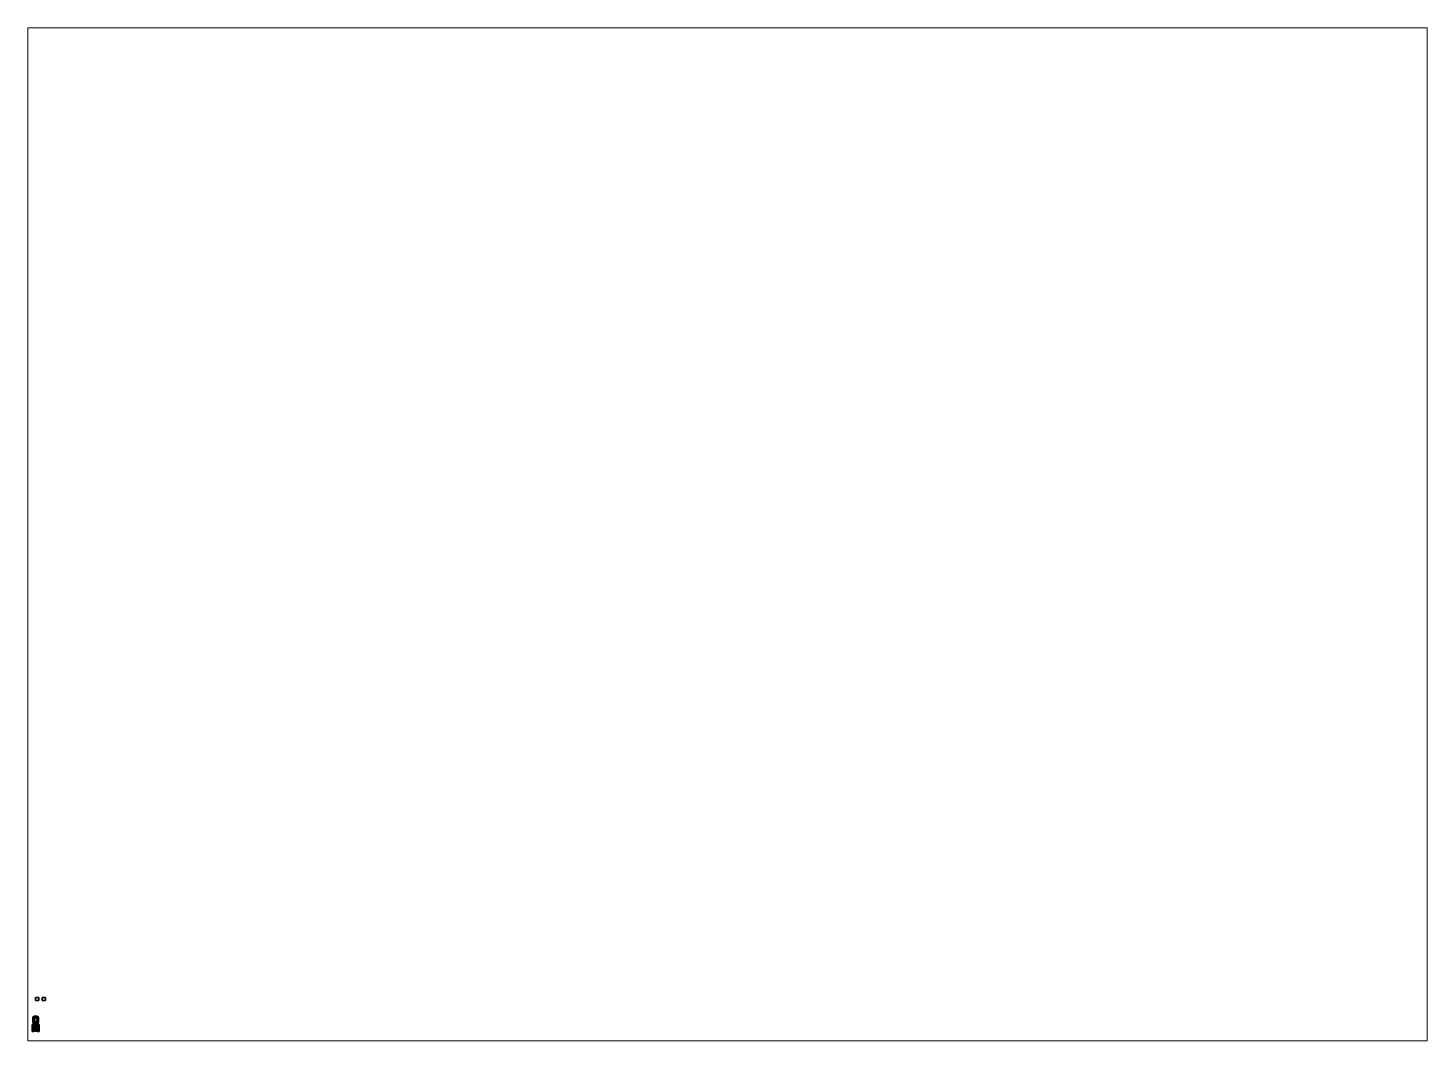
# Paper-space layout 'Layout1' of a CAD drawing. Header units: millimetres. Extents: x 28 to 251, y 20 to 181.
# The model-space entities are those that its viewports show. They can reach past a viewport. Long polylines and large blocks are cut down to what shows.
import ezdxf

# ---------------------------------------------------------------- set-up
doc = ezdxf.new("R2010")
doc.units = ezdxf.units.MM
for name, color, linetype in [('gun', 1, 'Continuous'), ('mg_mount', 5, 'Continuous'), ('mudguards', 6, 'Continuous'), ('turret', 2, 'Continuous'), ('wheels', 2, 'Continuous')]:
    doc.layers.add(name, color=color, linetype=linetype)

msp = doc.modelspace()

# ---------------------------------------------------------------- linework, layer by layer
for points in [[(1, 8, 1), (1, 8), (0, 8), (0, 8, 1)], [(1, 8), (1, 7), (0, 7), (0, 8)], [(0, 8), (0, 7), (0, 7, 1), (0, 8, 1)], [(0, 8, 1), (0, 7, 1), (1, 7, 1), (1, 8, 1)], [(0, 7, 1), (0, 7), (1, 7), (1, 7, 1)], [(1, 7, 1), (1, 7), (1, 8), (1, 8, 1)], [(3, 8), (3, 7), (2, 7), (2, 8)], [(2, 8), (2, 7), (3, 7), (3, 8)], [(-0.8, 2.14, 0.62), (-0.76, 2.18, 0.62), (-0.76, 2.18, 0.52), (-0.8, 2.14, 0.52)], [(-0.76, 2.18, 0.52), (-0.75, 2.17, 0.52), (-0.77, 2.14, 0.52), (-0.8, 2.14, 0.52)], [(-0.77, 2.14, 0.62), (-0.75, 2.17, 0.62), (-0.76, 2.18, 0.62), (-0.8, 2.14, 0.62)], [(-0.77, 2.12, 0.62), (-0.8, 2.14, 0.62), (-0.8, 2.14, 0.52), (-0.77, 2.12, 0.52)], [(-0.8, 2.14, 0.52), (-0.77, 2.14, 0.52), (-0.75, 2.13, 0.52), (-0.77, 2.12, 0.52)], [(-0.75, 2.13, 0.62), (-0.77, 2.14, 0.62), (-0.8, 2.14, 0.62), (-0.77, 2.12, 0.62)], [(-0.77, 2.14, 0.52), (-0.75, 2.17, 0.52), (-0.75, 2.17, 0.62), (-0.77, 2.14, 0.62)], [(-0.75, 2.13, 0.52), (-0.77, 2.14, 0.52), (-0.77, 2.14, 0.62), (-0.75, 2.13, 0.62)], [(-0.77, 2.12, 0.52), (-0.75, 2.13, 0.52), (-0.75, 2.13, 0.62), (-0.77, 2.12, 0.62)], [(-0.59, 0.24, 1.69), (-0.74, 0.24, 0.9), (-0.77, -0.15, 0.9), (-0.61, -0.15, 1.74)], [(-0.51, -0.23, 0.72), (-0.51, -0.23, 0.72), (-0.77, -0.15, 0.9), (-0.74, 0.24, 0.9)], [(-0.76, 2.18, 0.62), (-0.63, 2.22, 0.62), (-0.63, 2.22, 0.52), (-0.76, 2.18, 0.52)], [(-0.63, 2.22, 0.52), (-0.61, 2.21, 0.52), (-0.75, 2.17, 0.52), (-0.76, 2.18, 0.52)], [(-0.75, 2.17, 0.62), (-0.61, 2.21, 0.62), (-0.63, 2.22, 0.62), (-0.76, 2.18, 0.62)], [(-0.75, 2.17, 0.52), (-0.61, 2.21, 0.52), (-0.61, 2.21, 0.62), (-0.75, 2.17, 0.62)], [(-0.67, 0.53, 0.82), (-0.74, 0.24, 0.9), (-0.59, 0.24, 1.69), (-0.58, 0.49, 1.42)], [(-0.51, 0.28, 0.42), (-0.51, 0.28, 0.42), (-0.74, 0.24, 0.9), (-0.67, 0.53, 0.82)], [(-0.51, 0.28, 0.42), (-0.51, 0.28, 0.42), (-0.51, -0.21, 0.49), (-0.74, 0.24, 0.9)], [(-0.51, -0.21, 0.49), (-0.51, -0.21, 0.49), (-0.51, -0.23, 0.72), (-0.74, 0.24, 0.9)], [(-0.28, 1.73, 1.34), (-0.54, 1.15, 0.65), (-0.67, 0.53, 0.82), (-0.58, 0.54, 1.42)], [(-0.51, 0.78, 0.42), (-0.51, 0.28, 0.42), (-0.67, 0.53, 0.82), (-0.54, 1.15, 0.65)], [(-0.58, 0.54, 1.42), (-0.67, 0.53, 0.82), (-0.67, 0.53, 0.82), (-0.58, 0.49, 1.42)], [(-0.63, 2.22, 0.62), (-0.44, 2.25, 0.62), (-0.44, 2.25, 0.52), (-0.63, 2.22, 0.52)], [(-0.44, 2.25, 0.52), (-0.44, 2.23, 0.52), (-0.61, 2.21, 0.52), (-0.63, 2.22, 0.52)], [(-0.61, 2.21, 0.62), (-0.44, 2.23, 0.62), (-0.44, 2.25, 0.62), (-0.63, 2.22, 0.62)], [(-0.61, 2.21, 0.52), (-0.44, 2.23, 0.52), (-0.44, 2.23, 0.62), (-0.61, 2.21, 0.62)], [(0.61, -0.15, 1.74), (0.59, 0.24, 1.69), (-0.59, 0.24, 1.69), (-0.61, -0.15, 1.74)], [(-0.59, 1.84, 0.91), (-0.59, 1.83, 0.92), (-0.43, 1.83, 1.02), (-0.43, 1.84, 1.01)], [(-0.59, 1.83, 0.9), (-0.59, 1.84, 0.91), (-0.43, 1.84, 1.01), (-0.43, 1.83, 1)], [(-0.59, 1.83, 0.92), (-0.59, 1.82, 0.91), (-0.43, 1.82, 1.01), (-0.43, 1.83, 1.02)], [(-0.59, 1.82, 0.91), (-0.59, 1.83, 0.9), (-0.43, 1.83, 1), (-0.43, 1.82, 1.01)], [(-0.58, 0.54, 1.42), (-0.58, 0.49, 1.42), (-0.59, 0.24, 1.69), (-0.58, 0.4, 1.67)], [(-0.58, 0.49, 1.42), (-0.59, 0.24, 1.69), (0.59, 0.24, 1.69), (0.58, 0.49, 1.42)], [(-0.58, 0.4, 1.67), (-0.59, 0.24, 1.69), (0, 0.24, 1.69), (-0.11, 0.4, 1.67)], [(0.58, 0.54, 1.42), (0.28, 1.73, 1.34), (-0.28, 1.73, 1.34), (-0.58, 0.54, 1.42)], [(-0.11, 0.4, 1.67), (-0.11, 0.54, 1.42), (-0.58, 0.54, 1.42), (-0.58, 0.4, 1.67)], [(-0.55, 0.14, 1.72), (-0.48, 0.31, 1.72), (-0.55, 0.28, 1.72), (-0.58, 0.21, 1.72)], [(-0.58, 0.21, 1.72), (-0.55, 0.28, 1.72), (-0.55, 0.28, 1.68), (-0.58, 0.21, 1.69)], [(-0.55, 0.14, 1.72), (-0.58, 0.21, 1.72), (-0.58, 0.21, 1.69), (-0.55, 0.14, 1.7)], [(-0.35, 1.89, 1.19), (-0.31, 1.89, 1.11), (-0.51, 1.89, 1.03), (-0.55, 1.89, 1.11)], [(-0.43, 1.89, 1.23), (-0.35, 1.89, 1.19), (-0.55, 1.89, 1.11), (-0.51, 1.89, 1.19)], [(-0.5, 1.83, 1.18), (-0.51, 1.89, 1.19), (-0.55, 1.89, 1.11), (-0.53, 1.83, 1.11)], [(-0.53, 1.83, 1.11), (-0.55, 1.89, 1.11), (-0.51, 1.89, 1.03), (-0.5, 1.83, 1.04)], [(-0.55, 0.28, 1.72), (-0.48, 0.31, 1.72), (-0.48, 0.31, 1.68), (-0.55, 0.28, 1.68)], [(-0.48, 0.11, 1.72), (-0.41, 0.28, 1.72), (-0.48, 0.31, 1.72), (-0.55, 0.14, 1.72)], [(-0.48, 0.11, 1.72), (-0.55, 0.14, 1.72), (-0.55, 0.14, 1.7), (-0.48, 0.11, 1.7)], [(-0.17, 1.87, 1.33), (-0.31, 1.95, 0.65), (-0.54, 1.15, 0.65), (-0.28, 1.73, 1.34)], [(-0.23, 1.95, 0.42), (-0.51, 0.78, 0.42), (-0.54, 1.15, 0.65), (-0.31, 1.95, 0.65)], [(-0.47, 1.79, 1.15), (-0.5, 1.83, 1.18), (-0.53, 1.83, 1.11), (-0.49, 1.79, 1.11)], [(-0.49, 1.79, 1.11), (-0.53, 1.83, 1.11), (-0.5, 1.83, 1.04), (-0.47, 1.79, 1.07)], [(0.23, 1.95, 0.42), (0.51, 0.78, 0.42), (-0.51, 0.78, 0.42), (-0.23, 1.95, 0.42)], [(-0.31, 1.89, 1.11), (-0.35, 1.89, 1.03), (-0.43, 1.89, 0.99), (-0.51, 1.89, 1.03)], [(-0.5, 1.83, 1.04), (-0.51, 1.89, 1.03), (-0.43, 1.89, 0.99), (-0.43, 1.83, 1.01)], [(-0.43, 1.83, 1.21), (-0.43, 1.89, 1.23), (-0.51, 1.89, 1.19), (-0.5, 1.83, 1.18)], [(0.51, 0.78, 0.42), (0.51, 0.28, 0.42), (-0.51, 0.28, 0.42), (-0.51, 0.78, 0.42)], [(0.51, 0.28, 0.42), (0.51, -0.21, 0.49), (-0.51, -0.21, 0.49), (-0.51, 0.28, 0.42)], [(-0.47, 1.79, 1.07), (-0.5, 1.83, 1.04), (-0.43, 1.83, 1.01), (-0.43, 1.79, 1.05)], [(-0.43, 1.79, 1.17), (-0.43, 1.83, 1.21), (-0.5, 1.83, 1.18), (-0.47, 1.79, 1.15)], [(-0.43, 1.77, 1.11), (-0.47, 1.79, 1.15), (-0.49, 1.79, 1.11), (-0.43, 1.77, 1.11)], [(-0.43, 1.77, 1.11), (-0.49, 1.79, 1.11), (-0.47, 1.79, 1.07), (-0.43, 1.77, 1.11)], [(-0.48, 0.31, 1.72), (-0.41, 0.28, 1.72), (-0.41, 0.28, 1.68), (-0.48, 0.31, 1.68)], [(-0.41, 0.14, 1.72), (-0.38, 0.21, 1.72), (-0.41, 0.28, 1.72), (-0.48, 0.11, 1.72)], [(-0.41, 0.14, 1.72), (-0.48, 0.11, 1.72), (-0.48, 0.11, 1.7), (-0.41, 0.14, 1.7)], [(-0.43, 1.77, 1.11), (-0.43, 1.79, 1.17), (-0.47, 1.79, 1.15), (-0.43, 1.77, 1.11)], [(-0.43, 1.77, 1.11), (-0.47, 1.79, 1.07), (-0.43, 1.79, 1.05), (-0.43, 1.77, 1.11)], [(-0.44, 2.25, 0.62), (-0.11, 2.27, 0.62), (-0.11, 2.27, 0.52), (-0.44, 2.25, 0.52)], [(-0.11, 2.27, 0.52), (-0.11, 2.24, 0.52), (-0.44, 2.23, 0.52), (-0.44, 2.25, 0.52)], [(-0.44, 2.23, 0.62), (-0.11, 2.24, 0.62), (-0.11, 2.27, 0.62), (-0.44, 2.25, 0.62)], [(-0.44, 2.23, 0.52), (-0.11, 2.24, 0.52), (-0.11, 2.24, 0.62), (-0.44, 2.23, 0.62)], [(-0.43, 1.83, 1.01), (-0.43, 1.89, 0.99), (-0.35, 1.89, 1.03), (-0.36, 1.83, 1.04)], [(-0.36, 1.83, 1.18), (-0.35, 1.89, 1.19), (-0.43, 1.89, 1.23), (-0.43, 1.83, 1.21)], [(-0.29, 1.83, 1.02), (-0.29, 1.84, 1.01), (-0.43, 1.84, 1.01), (-0.43, 1.83, 1.02)], [(-0.29, 1.84, 1.01), (-0.29, 1.83, 1), (-0.43, 1.83, 1), (-0.43, 1.84, 1.01)], [(-0.43, 1.79, 1.05), (-0.43, 1.83, 1.01), (-0.36, 1.83, 1.04), (-0.39, 1.79, 1.07)], [(-0.39, 1.79, 1.15), (-0.36, 1.83, 1.18), (-0.43, 1.83, 1.21), (-0.43, 1.79, 1.17)], [(-0.29, 1.82, 1.01), (-0.29, 1.83, 1.02), (-0.43, 1.83, 1.02), (-0.43, 1.82, 1.01)], [(-0.29, 1.83, 1), (-0.29, 1.82, 1.01), (-0.43, 1.82, 1.01), (-0.43, 1.83, 1)], [(-0.43, 1.77, 1.11), (-0.39, 1.79, 1.15), (-0.43, 1.79, 1.17), (-0.43, 1.77, 1.11)], [(-0.43, 1.77, 1.11), (-0.37, 1.79, 1.11), (-0.39, 1.79, 1.15), (-0.43, 1.77, 1.11)], [(-0.43, 1.77, 1.11), (-0.39, 1.79, 1.07), (-0.37, 1.79, 1.11), (-0.43, 1.77, 1.11)], [(-0.43, 1.77, 1.11), (-0.43, 1.79, 1.05), (-0.39, 1.79, 1.07), (-0.43, 1.77, 1.11)], [(-0.41, 0.28, 1.72), (-0.38, 0.21, 1.72), (-0.38, 0.21, 1.69), (-0.41, 0.28, 1.68)], [(-0.38, 0.21, 1.72), (-0.41, 0.14, 1.72), (-0.41, 0.14, 1.7), (-0.38, 0.21, 1.69)], [(-0.37, 1.79, 1.11), (-0.33, 1.83, 1.11), (-0.36, 1.83, 1.18), (-0.39, 1.79, 1.15)], [(-0.39, 1.79, 1.07), (-0.36, 1.83, 1.04), (-0.33, 1.83, 1.11), (-0.37, 1.79, 1.11)], [(-0.33, 1.83, 1.11), (-0.31, 1.89, 1.11), (-0.35, 1.89, 1.19), (-0.36, 1.83, 1.18)], [(-0.36, 1.83, 1.04), (-0.35, 1.89, 1.03), (-0.31, 1.89, 1.11), (-0.33, 1.83, 1.11)], [(-0.02, 1.92, 1.31), (-0.02, 2.14, 0.65), (-0.31, 1.95, 0.65), (-0.17, 1.87, 1.33)], [(-0.02, 2.14, 0.65), (-0.23, 1.95, 0.42), (-0.23, 1.95, 0.42), (-0.31, 1.95, 0.65)], [(0.28, 1.73, 1.34), (0.17, 1.87, 1.33), (-0.17, 1.87, 1.33), (-0.28, 1.73, 1.34)], [(0.02, 2.14, 0.65), (0.23, 1.95, 0.42), (-0.23, 1.95, 0.42), (-0.02, 2.14, 0.65)], [(-0.21, 2.24, 0.56), (-0.19, 2.24, 0.54), (-0.19, 1.95, 0.54), (-0.21, 1.95, 0.56)], [(-0.19, 2.24, 0.59), (-0.21, 2.24, 0.56), (-0.21, 1.95, 0.56), (-0.19, 1.95, 0.59)], [(-0.19, 2.24, 0.54), (-0.17, 2.24, 0.56), (-0.17, 1.95, 0.56), (-0.19, 1.95, 0.54)], [(-0.17, 2.24, 0.56), (-0.19, 2.24, 0.59), (-0.19, 1.95, 0.59), (-0.17, 1.95, 0.56)], [(0.17, 1.87, 1.33), (0.02, 1.92, 1.31), (-0.02, 1.92, 1.31), (-0.17, 1.87, 1.33)], [(0.11, 2.27, 0.52), (-0.11, 2.27, 0.52), (-0.11, 2.27, 0.62), (0.11, 2.27, 0.62)], [(0.11, 2.24, 0.52), (-0.11, 2.24, 0.52), (-0.11, 2.27, 0.52), (0.11, 2.27, 0.52)], [(-0.11, 2.27, 0.62), (-0.11, 2.24, 0.62), (0.11, 2.24, 0.62), (0.11, 2.27, 0.62)], [(0.11, 2.24, 0.62), (-0.11, 2.24, 0.62), (-0.11, 2.24, 0.52), (0.11, 2.24, 0.52)], [(0, 0.24, 1.69), (0, 0.49, 1.42), (-0.11, 0.54, 1.42), (-0.11, 0.4, 1.67)], [(0.58, 0.49, 1.42), (0.58, 0.54, 1.42), (-0.11, 0.54, 1.42), (0, 0.49, 1.42)], [(0.02, 1.92, 1.31), (0.02, 2.14, 0.65), (-0.02, 2.14, 0.65), (-0.02, 1.92, 1.31)], [(0.59, 0.24, 1.69), (0.58, 0.49, 1.42), (0, 0.49, 1.42), (0, 0.24, 1.69)], [(0.31, 1.95, 0.65), (0.02, 2.14, 0.65), (0.02, 1.92, 1.31), (0.17, 1.87, 1.33)], [(0.23, 1.95, 0.42), (0.23, 1.95, 0.42), (0.02, 2.14, 0.65), (0.31, 1.95, 0.65)], [(0.44, 2.25, 0.52), (0.11, 2.27, 0.52), (0.11, 2.27, 0.62), (0.44, 2.25, 0.62)], [(0.44, 2.23, 0.52), (0.11, 2.24, 0.52), (0.11, 2.27, 0.52), (0.44, 2.25, 0.52)], [(0.11, 2.27, 0.62), (0.11, 2.24, 0.62), (0.44, 2.23, 0.62), (0.44, 2.25, 0.62)], [(0.44, 2.23, 0.62), (0.11, 2.24, 0.62), (0.11, 2.24, 0.52), (0.44, 2.23, 0.52)], [(0.17, 2.24, 0.56), (0.19, 2.24, 0.54), (0.19, 1.95, 0.54), (0.17, 1.95, 0.56)], [(0.19, 2.24, 0.59), (0.17, 2.24, 0.56), (0.17, 1.95, 0.56), (0.19, 1.95, 0.59)], [(0.54, 1.15, 0.65), (0.31, 1.95, 0.65), (0.17, 1.87, 1.33), (0.28, 1.73, 1.34)], [(0.19, 2.24, 0.54), (0.21, 2.24, 0.56), (0.21, 1.95, 0.56), (0.19, 1.95, 0.54)], [(0.21, 2.24, 0.56), (0.19, 2.24, 0.59), (0.19, 1.95, 0.59), (0.21, 1.95, 0.56)], [(0.31, 1.95, 0.65), (0.54, 1.15, 0.65), (0.51, 0.78, 0.42), (0.23, 1.95, 0.42)], [(0.67, 0.53, 0.82), (0.54, 1.15, 0.65), (0.28, 1.73, 1.34), (0.58, 0.54, 1.42)], [(0.43, 1.83, 1.02), (0.43, 1.84, 1.01), (0.29, 1.84, 1.01), (0.29, 1.83, 1.02)], [(0.43, 1.84, 1.01), (0.43, 1.83, 1), (0.29, 1.83, 1), (0.29, 1.84, 1.01)], [(0.43, 1.82, 1.01), (0.43, 1.83, 1.02), (0.29, 1.83, 1.02), (0.29, 1.82, 1.01)], [(0.43, 1.83, 1), (0.43, 1.82, 1.01), (0.29, 1.82, 1.01), (0.29, 1.83, 1)], [(0.33, 1.83, 1.11), (0.31, 1.89, 1.11), (0.35, 1.89, 1.03), (0.36, 1.83, 1.04)], [(0.36, 1.83, 1.18), (0.35, 1.89, 1.19), (0.31, 1.89, 1.11), (0.33, 1.83, 1.11)], [(0.43, 1.89, 1.23), (0.51, 1.89, 1.19), (0.31, 1.89, 1.11), (0.35, 1.89, 1.19)], [(0.51, 1.89, 1.19), (0.55, 1.89, 1.11), (0.35, 1.89, 1.03), (0.31, 1.89, 1.11)], [(0.37, 1.79, 1.11), (0.33, 1.83, 1.11), (0.36, 1.83, 1.04), (0.39, 1.79, 1.07)], [(0.39, 1.79, 1.15), (0.36, 1.83, 1.18), (0.33, 1.83, 1.11), (0.37, 1.79, 1.11)], [(0.36, 1.83, 1.04), (0.35, 1.89, 1.03), (0.43, 1.89, 0.99), (0.43, 1.83, 1.01)], [(0.43, 1.83, 1.21), (0.43, 1.89, 1.23), (0.35, 1.89, 1.19), (0.36, 1.83, 1.18)], [(0.55, 1.89, 1.11), (0.51, 1.89, 1.03), (0.43, 1.89, 0.99), (0.35, 1.89, 1.03)], [(0.39, 1.79, 1.07), (0.36, 1.83, 1.04), (0.43, 1.83, 1.01), (0.43, 1.79, 1.05)], [(0.43, 1.79, 1.17), (0.43, 1.83, 1.21), (0.36, 1.83, 1.18), (0.39, 1.79, 1.15)], [(0.43, 1.77, 1.11), (0.37, 1.79, 1.11), (0.39, 1.79, 1.07), (0.43, 1.77, 1.11)], [(0.43, 1.77, 1.11), (0.39, 1.79, 1.15), (0.37, 1.79, 1.11), (0.43, 1.77, 1.11)], [(0.43, 1.77, 1.11), (0.39, 1.79, 1.07), (0.43, 1.79, 1.05), (0.43, 1.77, 1.11)], [(0.43, 1.77, 1.11), (0.43, 1.79, 1.17), (0.39, 1.79, 1.15), (0.43, 1.77, 1.11)], [(0.43, 1.83, 1.01), (0.43, 1.89, 0.99), (0.51, 1.89, 1.03), (0.5, 1.83, 1.04)], [(0.5, 1.83, 1.18), (0.51, 1.89, 1.19), (0.43, 1.89, 1.23), (0.43, 1.83, 1.21)], [(0.59, 1.83, 0.92), (0.59, 1.84, 0.91), (0.43, 1.84, 1.01), (0.43, 1.83, 1.02)], [(0.59, 1.84, 0.91), (0.59, 1.83, 0.9), (0.43, 1.83, 1), (0.43, 1.84, 1.01)], [(0.43, 1.79, 1.05), (0.43, 1.83, 1.01), (0.5, 1.83, 1.04), (0.47, 1.79, 1.07)], [(0.47, 1.79, 1.15), (0.5, 1.83, 1.18), (0.43, 1.83, 1.21), (0.43, 1.79, 1.17)], [(0.59, 1.82, 0.91), (0.59, 1.83, 0.92), (0.43, 1.83, 1.02), (0.43, 1.82, 1.01)], [(0.59, 1.83, 0.9), (0.59, 1.82, 0.91), (0.43, 1.82, 1.01), (0.43, 1.83, 1)], [(0.43, 1.77, 1.11), (0.43, 1.79, 1.05), (0.47, 1.79, 1.07), (0.43, 1.77, 1.11)], [(0.43, 1.77, 1.11), (0.47, 1.79, 1.07), (0.49, 1.79, 1.11), (0.43, 1.77, 1.11)], [(0.43, 1.77, 1.11), (0.49, 1.79, 1.11), (0.47, 1.79, 1.15), (0.43, 1.77, 1.11)], [(0.43, 1.77, 1.11), (0.47, 1.79, 1.15), (0.43, 1.79, 1.17), (0.43, 1.77, 1.11)], [(0.63, 2.22, 0.52), (0.44, 2.25, 0.52), (0.44, 2.25, 0.62), (0.63, 2.22, 0.62)], [(0.61, 2.21, 0.52), (0.44, 2.23, 0.52), (0.44, 2.25, 0.52), (0.63, 2.22, 0.52)], [(0.44, 2.25, 0.62), (0.44, 2.23, 0.62), (0.61, 2.21, 0.62), (0.63, 2.22, 0.62)], [(0.61, 2.21, 0.62), (0.44, 2.23, 0.62), (0.44, 2.23, 0.52), (0.61, 2.21, 0.52)], [(0.47, 1.79, 1.07), (0.5, 1.83, 1.04), (0.53, 1.83, 1.11), (0.49, 1.79, 1.11)], [(0.49, 1.79, 1.11), (0.53, 1.83, 1.11), (0.5, 1.83, 1.18), (0.47, 1.79, 1.15)], [(0.5, 1.83, 1.04), (0.51, 1.89, 1.03), (0.55, 1.89, 1.11), (0.53, 1.83, 1.11)], [(0.53, 1.83, 1.11), (0.55, 1.89, 1.11), (0.51, 1.89, 1.19), (0.5, 1.83, 1.18)], [(0.54, 1.15, 0.65), (0.67, 0.53, 0.82), (0.51, 0.28, 0.42), (0.51, 0.78, 0.42)], [(0.51, 0.28, 0.42), (0.67, 0.53, 0.82), (0.67, 0.53, 0.82), (0.74, 0.24, 0.9)], [(0.51, -0.21, 0.49), (0.51, 0.28, 0.42), (0.51, 0.28, 0.42), (0.74, 0.24, 0.9)], [(0.77, -0.15, 0.9), (0.51, -0.23, 0.72), (0.51, -0.23, 0.72), (0.74, 0.24, 0.9)], [(0.51, -0.23, 0.72), (0.51, -0.21, 0.49), (0.51, -0.21, 0.49), (0.74, 0.24, 0.9)], [(0.67, 0.53, 0.82), (0.67, 0.53, 0.82), (0.58, 0.54, 1.42), (0.58, 0.49, 1.42)], [(0.59, 0.24, 1.69), (0.74, 0.24, 0.9), (0.67, 0.53, 0.82), (0.58, 0.49, 1.42)], [(0.77, -0.15, 0.9), (0.74, 0.24, 0.9), (0.59, 0.24, 1.69), (0.61, -0.15, 1.74)], [(0.75, 2.17, 0.52), (0.61, 2.21, 0.52), (0.63, 2.22, 0.52), (0.76, 2.18, 0.52)], [(0.63, 2.22, 0.62), (0.61, 2.21, 0.62), (0.75, 2.17, 0.62), (0.76, 2.18, 0.62)], [(0.75, 2.17, 0.62), (0.61, 2.21, 0.62), (0.61, 2.21, 0.52), (0.75, 2.17, 0.52)], [(0.76, 2.18, 0.52), (0.63, 2.22, 0.52), (0.63, 2.22, 0.62), (0.76, 2.18, 0.62)], [(0.77, 2.14, 0.52), (0.75, 2.17, 0.52), (0.76, 2.18, 0.52), (0.8, 2.14, 0.52)], [(0.76, 2.18, 0.62), (0.75, 2.17, 0.62), (0.77, 2.14, 0.62), (0.8, 2.14, 0.62)], [(0.77, 2.14, 0.62), (0.75, 2.17, 0.62), (0.75, 2.17, 0.52), (0.77, 2.14, 0.52)], [(0.75, 2.13, 0.62), (0.77, 2.14, 0.62), (0.77, 2.14, 0.52), (0.75, 2.13, 0.52)], [(0.75, 2.13, 0.52), (0.77, 2.14, 0.52), (0.8, 2.14, 0.52), (0.77, 2.12, 0.52)], [(0.8, 2.14, 0.62), (0.77, 2.14, 0.62), (0.75, 2.13, 0.62), (0.77, 2.12, 0.62)], [(0.77, 2.12, 0.62), (0.75, 2.13, 0.62), (0.75, 2.13, 0.52), (0.77, 2.12, 0.52)], [(0.8, 2.14, 0.52), (0.76, 2.18, 0.52), (0.76, 2.18, 0.62), (0.8, 2.14, 0.62)], [(0.77, 2.12, 0.52), (0.8, 2.14, 0.52), (0.8, 2.14, 0.62), (0.77, 2.12, 0.62)], [(-0.71, -0.72, 1.36), (-0.76, -0.64, 1.08), (-1.04, -0.64, 1.08), (-1.02, -0.72, 1.36)], [(-1.04, -0.64, 1.08), (-1.04, -1.87, 1.08), (-1.02, -1.8, 1.36), (-1.02, -0.72, 1.36)], [(-0.76, -0.64, 1.08), (-0.71, -1.87, 1.08), (-1.04, -1.87, 1.08), (-1.04, -0.64, 1.08)], [(-1.02, -1.8, 1.36), (-1.04, -1.87, 1.08), (-0.63, -1.87, 1.08), (-0.62, -1.8, 1.36)], [(-1.02, -0.72, 1.36), (-1.02, -1.8, 1.36), (-0.71, -1.8, 1.36), (-0.71, -0.72, 1.36)], [(-0.78, -0.43, 0.9), (-0.78, -0.43, 0.9), (-0.77, -0.36, 0.9), (-0.51, -0.23, 0.72)], [(-0.51, -0.43, 0.9), (-0.51, -0.43, 0.9), (-0.78, -0.43, 0.9), (-0.51, -0.23, 0.72)], [(-0.61, -0.36, 1.72), (-0.77, -0.36, 0.9), (-0.78, -0.43, 0.9), (-0.62, -0.43, 1.69)], [(-0.78, -0.43, 0.9), (-0.76, -0.64, 1.08), (-0.64, -0.64, 1.57), (-0.62, -0.43, 1.69)], [(-0.51, -0.64, 1.08), (-0.76, -0.64, 1.08), (-0.78, -0.43, 0.9), (-0.51, -0.43, 0.9)], [(-0.61, -0.15, 1.74), (-0.77, -0.15, 0.9), (-0.77, -0.3, 0.9), (-0.61, -0.3, 1.74)], [(-0.77, -0.3, 0.9), (-0.77, -0.3, 0.9), (-0.77, -0.15, 0.9), (-0.51, -0.23, 0.72)], [(-0.77, -0.36, 0.9), (-0.77, -0.36, 0.9), (-0.77, -0.3, 0.9), (-0.51, -0.23, 0.72)], [(-0.77, -0.3, 0.9), (-0.77, -0.36, 0.9), (-0.61, -0.36, 1.72), (-0.61, -0.3, 1.74)], [(-0.71, -0.72, 1.36), (-0.71, -0.72, 1.36), (-0.64, -0.64, 1.57), (-0.76, -0.64, 1.08)], [(-0.71, -0.72, 1.36), (-0.71, -0.72, 1.36), (-0.66, -1.04, 1.57), (-0.64, -0.64, 1.57)], [(-0.71, -0.72, 1.36), (-0.71, -1.63, 1.36), (-0.66, -1.63, 1.57), (-0.66, -1.04, 1.57)], [(-0.71, -1.63, 1.36), (-0.69, -1.72, 1.36), (-0.62, -1.72, 1.57), (-0.66, -1.63, 1.57)], [(-0.71, -1.63, 1.36), (-0.71, -1.8, 1.36), (-0.71, -1.8, 1.36), (-0.69, -1.72, 1.36)], [(-0.69, -1.72, 1.36), (-0.71, -1.8, 1.36), (-0.71, -1.8, 1.36), (-0.62, -1.8, 1.36)], [(-0.62, -1.72, 1.57), (-0.69, -1.72, 1.36), (-0.62, -1.8, 1.36), (-0.53, -1.8, 1.57)], [(-0.64, -0.64, 1.57), (-0.66, -1.04, 1.57), (0.66, -1.04, 1.57), (0.64, -0.64, 1.57)], [(-0.66, -1.04, 1.57), (-0.66, -1.63, 1.57), (0.66, -1.63, 1.57), (0.66, -1.04, 1.57)], [(-0.66, -1.63, 1.57), (-0.62, -1.72, 1.57), (0.62, -1.72, 1.57), (0.66, -1.63, 1.57)], [(-0.62, -0.43, 1.69), (-0.64, -0.64, 1.57), (0.64, -0.64, 1.57), (0.62, -0.43, 1.69)], [(-0.63, -0.72, 0.31), (-0.63, -1.11, 0.31), (-0.63, -1.11, 0.58), (-0.63, -0.72, 0.46)], [(-0.51, -0.72, 0.31), (-0.51, -1.8, 0.31), (-0.63, -1.8, 0.31), (-0.63, -0.72, 0.31)], [(-0.63, -0.72, 0.46), (-0.63, -1.11, 0.58), (-0.51, -1.11, 0.58), (-0.51, -0.72, 0.46)], [(-0.51, -0.72, 0.46), (-0.51, -0.72, 0.31), (-0.63, -0.72, 0.31), (-0.63, -0.72, 0.46)], [(-0.63, -1.11, 0.58), (-0.63, -1.11, 0.31), (-0.63, -1.41, 0.31), (-0.63, -1.41, 0.58)], [(-0.51, -1.41, 0.58), (-0.51, -1.11, 0.58), (-0.63, -1.11, 0.58), (-0.63, -1.41, 0.58)], [(-0.63, -1.41, 0.58), (-0.63, -1.41, 0.31), (-0.63, -1.8, 0.31), (-0.63, -1.8, 0.46)], [(-0.51, -1.8, 0.46), (-0.51, -1.41, 0.58), (-0.63, -1.41, 0.58), (-0.63, -1.8, 0.46)], [(-0.62, -1.8, 1.36), (-0.63, -1.87, 1.08), (-0.44, -1.87, 1.57), (-0.53, -1.8, 1.57)], [(-0.63, -1.8, 0.46), (-0.63, -1.8, 0.31), (-0.51, -1.8, 0.31), (-0.51, -1.8, 0.46)], [(-0.44, -1.87, 1.57), (-0.63, -1.87, 1.08), (-0.51, -1.99, 1.08), (-0.24, -1.99, 1.57)], [(0.62, -0.43, 1.69), (0.61, -0.36, 1.72), (-0.61, -0.36, 1.72), (-0.62, -0.43, 1.69)], [(0.53, -1.8, 1.57), (0.62, -1.72, 1.57), (-0.62, -1.72, 1.57), (-0.53, -1.8, 1.57)], [(0.61, -0.3, 1.74), (0.61, -0.15, 1.74), (-0.61, -0.15, 1.74), (-0.61, -0.3, 1.74)], [(-0.61, -0.3, 1.74), (-0.61, -0.36, 1.72), (0.61, -0.36, 1.72), (0.61, -0.3, 1.74)], [(-0.53, -1.8, 1.57), (-0.44, -1.87, 1.57), (0.44, -1.87, 1.57), (0.53, -1.8, 1.57)], [(-0.51, -1.98, 0.49), (-0.51, -2.09, 0.72), (-0.51, -0.23, 0.72), (-0.51, -0.21, 0.49)], [(0.51, -0.21, 0.49), (0.51, -1.98, 0.49), (-0.51, -1.98, 0.49), (-0.51, -0.21, 0.49)], [(-0.51, -2.09, 0.72), (-0.51, -1.99, 1.08), (-0.51, -0.43, 0.9), (-0.51, -0.23, 0.72)], [(-0.51, -1.99, 1.08), (-0.51, -1.99, 1.08), (-0.51, -0.64, 1.08), (-0.51, -0.43, 0.9)], [(-0.51, -0.72, 0.46), (-0.51, -1.8, 0.46), (-0.51, -1.8, 0.31), (-0.51, -0.72, 0.31)], [(-0.51, -0.82, 0.49), (-0.51, -1.7, 0.49), (-0.51, -1.8, 0.46), (-0.51, -0.72, 0.46)], [(0.51, -1.98, 0.49), (0.13, -2.28, 0.85), (-0.13, -2.28, 0.85), (-0.51, -1.98, 0.49)], [(-0.51, -2.14, 0.72), (-0.51, -2.09, 0.72), (-0.51, -1.98, 0.49), (-0.51, -2.14, 0.72)], [(-0.13, -2.28, 0.85), (-0.51, -2.14, 0.72), (-0.51, -1.98, 0.49), (-0.13, -2.28, 0.85)], [(-0.51, -1.99, 1.08), (-0.34, -2.1, 1.08), (-0.16, -2.01, 1.57), (-0.24, -1.99, 1.57)], [(-0.34, -2.1, 1.08), (-0.51, -1.99, 1.08), (-0.51, -2.09, 0.72), (-0.51, -2.14, 0.72)], [(-0.3, -2.24, 0.81), (-0.09, -2.17, 1.08), (-0.34, -2.1, 1.08), (-0.51, -2.14, 0.72)], [(-0.3, -2.24, 0.81), (-0.51, -2.14, 0.72), (-0.51, -2.14, 0.72), (-0.13, -2.28, 0.85)], [(0.24, -1.99, 1.57), (0.44, -1.87, 1.57), (-0.44, -1.87, 1.57), (-0.24, -1.99, 1.57)], [(-0.16, -2.01, 1.57), (-0.34, -2.1, 1.08), (-0.09, -2.17, 1.08), (-0.02, -2.03, 1.57)], [(-0.09, -2.17, 1.08), (-0.09, -2.17, 1.08), (-0.3, -2.24, 0.81), (-0.13, -2.28, 0.85)], [(-0.24, -1.99, 1.57), (-0.16, -2.01, 1.57), (0.16, -2.01, 1.57), (0.24, -1.99, 1.57)], [(0.02, -2.03, 1.57), (0.16, -2.01, 1.57), (-0.16, -2.01, 1.57), (-0.02, -2.03, 1.57)], [(0.13, -2.28, 0.85), (0.09, -2.17, 1.08), (-0.09, -2.17, 1.08), (-0.13, -2.28, 0.85)], [(-0.02, -2.03, 1.57), (-0.09, -2.17, 1.08), (0.09, -2.17, 1.08), (0.02, -2.03, 1.57)], [(0.09, -2.17, 1.08), (0.34, -2.1, 1.08), (0.16, -2.01, 1.57), (0.02, -2.03, 1.57)], [(0.34, -2.1, 1.08), (0.09, -2.17, 1.08), (0.3, -2.24, 0.81), (0.51, -2.14, 0.72)], [(0.3, -2.24, 0.81), (0.09, -2.17, 1.08), (0.09, -2.17, 1.08), (0.13, -2.28, 0.85)], [(0.51, -1.98, 0.49), (0.51, -2.14, 0.72), (0.13, -2.28, 0.85)], [(0.13, -2.28, 0.85), (0.51, -2.14, 0.72), (0.3, -2.24, 0.81), (0.13, -2.28, 0.85)], [(0.16, -2.01, 1.57), (0.34, -2.1, 1.08), (0.51, -1.99, 1.08), (0.24, -1.99, 1.57)], [(0.51, -1.99, 1.08), (0.63, -1.87, 1.08), (0.44, -1.87, 1.57), (0.24, -1.99, 1.57)], [(0.51, -2.09, 0.72), (0.51, -1.99, 1.08), (0.34, -2.1, 1.08), (0.51, -2.14, 0.72)], [(0.44, -1.87, 1.57), (0.63, -1.87, 1.08), (0.62, -1.8, 1.36), (0.53, -1.8, 1.57)], [(0.77, -0.36, 0.9), (0.51, -0.23, 0.72), (0.51, -0.23, 0.72), (0.77, -0.15, 0.9)], [(0.51, -0.23, 0.72), (0.51, -2.09, 0.72), (0.51, -1.98, 0.49), (0.51, -0.21, 0.49)], [(0.51, -0.43, 0.9), (0.51, -1.99, 1.08), (0.51, -2.09, 0.72), (0.51, -0.23, 0.72)], [(0.78, -0.43, 0.9), (0.51, -0.23, 0.72), (0.51, -0.23, 0.72), (0.77, -0.36, 0.9)], [(0.51, -0.43, 0.9), (0.51, -0.23, 0.72), (0.51, -0.23, 0.72), (0.78, -0.43, 0.9)], [(0.51, -0.64, 1.08), (0.51, -1.99, 1.08), (0.51, -1.99, 1.08), (0.51, -0.43, 0.9)], [(0.76, -0.64, 1.08), (0.51, -0.64, 1.08), (0.51, -0.43, 0.9), (0.78, -0.43, 0.9)], [(0.51, -0.72, 0.46), (0.51, -1.11, 0.58), (0.63, -1.11, 0.58), (0.63, -0.72, 0.46)], [(0.63, -0.72, 0.46), (0.63, -0.72, 0.31), (0.51, -0.72, 0.31), (0.51, -0.72, 0.46)], [(0.51, -1.8, 0.31), (0.51, -0.72, 0.31), (0.63, -0.72, 0.31), (0.63, -1.8, 0.31)], [(0.51, -1.8, 0.46), (0.51, -0.72, 0.46), (0.51, -0.72, 0.31), (0.51, -1.8, 0.31)], [(0.51, -1.7, 0.49), (0.51, -0.82, 0.49), (0.51, -0.72, 0.46), (0.51, -1.8, 0.46)], [(0.51, -1.11, 0.58), (0.51, -1.41, 0.58), (0.63, -1.41, 0.58), (0.63, -1.11, 0.58)], [(0.63, -1.8, 0.46), (0.63, -1.41, 0.58), (0.51, -1.41, 0.58), (0.51, -1.8, 0.46)], [(0.51, -1.8, 0.46), (0.51, -1.8, 0.31), (0.63, -1.8, 0.31), (0.63, -1.8, 0.46)], [(0.62, -1.8, 1.36), (0.69, -1.72, 1.36), (0.62, -1.72, 1.57), (0.53, -1.8, 1.57)], [(0.77, -0.3, 0.9), (0.77, -0.15, 0.9), (0.61, -0.15, 1.74), (0.61, -0.3, 1.74)], [(0.61, -0.36, 1.72), (0.77, -0.36, 0.9), (0.77, -0.3, 0.9), (0.61, -0.3, 1.74)], [(0.78, -0.43, 0.9), (0.77, -0.36, 0.9), (0.61, -0.36, 1.72), (0.62, -0.43, 1.69)], [(0.64, -0.64, 1.57), (0.76, -0.64, 1.08), (0.78, -0.43, 0.9), (0.62, -0.43, 1.69)], [(0.62, -1.72, 1.57), (0.69, -1.72, 1.36), (0.71, -1.63, 1.36), (0.66, -1.63, 1.57)], [(0.71, -1.8, 1.36), (0.71, -1.8, 1.36), (0.69, -1.72, 1.36), (0.62, -1.8, 1.36)], [(0.62, -1.8, 1.36), (0.63, -1.87, 1.08), (1.04, -1.87, 1.08), (1.02, -1.8, 1.36)], [(0.65, -2.19, 0.9), (0.64, -2.19, 0.87), (0.62, -2.26, 0.87), (0.64, -2.26, 0.91)], [(0.64, -2.19, 0.87), (0.65, -2.19, 0.84), (0.64, -2.26, 0.83), (0.62, -2.26, 0.87)], [(0.74, -2.26, 0.87), (0.64, -2.26, 0.91), (0.62, -2.26, 0.87), (0.72, -2.26, 0.83)], [(0.72, -2.26, 0.83), (0.62, -2.26, 0.87), (0.64, -2.26, 0.83), (0.68, -2.26, 0.81)], [(0.63, -1.11, 0.58), (0.63, -1.11, 0.31), (0.63, -0.72, 0.31), (0.63, -0.72, 0.46)], [(0.63, -1.41, 0.58), (0.63, -1.41, 0.31), (0.63, -1.11, 0.31), (0.63, -1.11, 0.58)], [(0.63, -1.8, 0.31), (0.63, -1.41, 0.31), (0.63, -1.41, 0.58), (0.63, -1.8, 0.46)], [(0.66, -1.04, 1.57), (0.71, -0.72, 1.36), (0.71, -0.72, 1.36), (0.64, -0.64, 1.57)], [(0.64, -0.64, 1.57), (0.71, -0.72, 1.36), (0.71, -0.72, 1.36), (0.76, -0.64, 1.08)], [(0.68, -2.19, 0.91), (0.65, -2.19, 0.9), (0.64, -2.26, 0.91), (0.68, -2.26, 0.93)], [(0.65, -2.19, 0.84), (0.68, -2.19, 0.82), (0.68, -2.26, 0.81), (0.64, -2.26, 0.83)], [(0.71, -2.19, 0.84), (0.64, -2.19, 0.87), (0.65, -2.19, 0.9), (0.73, -2.19, 0.87)], [(0.68, -2.19, 0.82), (0.65, -2.19, 0.84), (0.64, -2.19, 0.87), (0.71, -2.19, 0.84)], [(0.72, -2.26, 0.91), (0.68, -2.26, 0.93), (0.64, -2.26, 0.91), (0.74, -2.26, 0.87)], [(0.73, -2.19, 0.87), (0.65, -2.19, 0.9), (0.68, -2.19, 0.91), (0.71, -2.19, 0.9)], [(0.66, -1.63, 1.57), (0.71, -1.63, 1.36), (0.71, -0.72, 1.36), (0.66, -1.04, 1.57)], [(0.71, -2.19, 0.9), (0.68, -2.19, 0.91), (0.68, -2.26, 0.93), (0.72, -2.26, 0.91)], [(0.68, -2.19, 0.82), (0.71, -2.19, 0.84), (0.72, -2.26, 0.83), (0.68, -2.26, 0.81)], [(0.71, -1.8, 1.36), (0.71, -1.8, 1.36), (0.71, -1.63, 1.36), (0.69, -1.72, 1.36)], [(1.02, -0.72, 1.36), (1.04, -0.64, 1.08), (0.76, -0.64, 1.08), (0.71, -0.72, 1.36)], [(1.04, -0.64, 1.08), (1.04, -1.87, 1.08), (0.71, -1.87, 1.08), (0.76, -0.64, 1.08)], [(0.71, -0.72, 1.36), (0.71, -1.8, 1.36), (1.02, -1.8, 1.36), (1.02, -0.72, 1.36)], [(0.73, -2.19, 0.87), (0.71, -2.19, 0.9), (0.72, -2.26, 0.91), (0.74, -2.26, 0.87)], [(0.71, -2.19, 0.84), (0.73, -2.19, 0.87), (0.74, -2.26, 0.87), (0.72, -2.26, 0.83)], [(1.02, -1.8, 1.36), (1.04, -1.87, 1.08), (1.04, -0.64, 1.08), (1.02, -0.72, 1.36)]]:
    msp.add_3dface(points)
at = {"layer": 'gun'}
for points in [[(-0.26, 0.88, 1.51), (-0.27, 0.88, 1.5), (-0.27, 0.58, 1.5), (-0.26, 0.58, 1.51)], [(-0.27, 0.88, 1.5), (-0.26, 0.88, 1.49), (-0.26, 0.58, 1.49), (-0.27, 0.58, 1.5)], [(-0.25, 0.88, 1.5), (-0.26, 0.88, 1.49), (-0.27, 0.88, 1.5), (-0.26, 0.88, 1.51)], [(-0.26, 0.72, 1.49), (-0.27, 0.72, 1.48), (-0.27, 0.58, 1.48), (-0.26, 0.58, 1.49)], [(-0.27, 0.72, 1.48), (-0.26, 0.72, 1.47), (-0.26, 0.58, 1.47), (-0.27, 0.58, 1.48)], [(-0.25, 0.72, 1.48), (-0.26, 0.72, 1.47), (-0.27, 0.72, 1.48), (-0.26, 0.72, 1.49)], [(-0.27, 0.65, 1.5), (-0.27, 0.62, 1.5), (-0.27, 0.62, 1.48), (-0.27, 0.65, 1.48)], [(-0.27, 0.65, 1.48), (-0.27, 0.62, 1.48), (-0.27, 0.62, 1.5), (-0.27, 0.65, 1.5)], [(-0.25, 0.88, 1.5), (-0.26, 0.88, 1.51), (-0.26, 0.58, 1.51), (-0.25, 0.58, 1.5)], [(-0.26, 0.88, 1.49), (-0.25, 0.88, 1.5), (-0.25, 0.58, 1.5), (-0.26, 0.58, 1.49)], [(-0.25, 0.72, 1.48), (-0.26, 0.72, 1.49), (-0.26, 0.58, 1.49), (-0.25, 0.58, 1.48)], [(-0.26, 0.72, 1.47), (-0.25, 0.72, 1.48), (-0.25, 0.58, 1.48), (-0.26, 0.58, 1.47)], [(-0.25, 0.71, 1.48), (-0.25, 0.68, 1.48), (-0.25, 0.68, 1.5), (-0.25, 0.71, 1.5)], [(-0.25, 0.71, 1.5), (-0.25, 0.68, 1.5), (-0.25, 0.68, 1.48), (-0.25, 0.71, 1.48)], [(-0.25, 0.65, 1.5), (-0.25, 0.62, 1.5), (-0.25, 0.62, 1.48), (-0.25, 0.65, 1.48)], [(-0.25, 0.65, 1.48), (-0.25, 0.62, 1.48), (-0.25, 0.62, 1.5), (-0.25, 0.65, 1.5)], [(-0.02, 0.12, 1.87), (-0.04, 0.12, 1.85), (-0.05, 0.11, 1.85), (-0.04, 0.11, 1.89)], [(-0.04, 0.12, 1.85), (-0.02, 0.12, 1.83), (-0.04, 0.11, 1.81), (-0.05, 0.11, 1.85)], [(-0.04, 0.11, 1.89), (-0.05, 0.11, 1.85), (-0.05, -0.2, 1.85), (-0.04, -0.2, 1.89)], [(-0.05, 0.11, 1.85), (-0.04, 0.11, 1.81), (-0.04, -0.2, 1.81), (-0.05, -0.2, 1.85)], [(-0.02, 0.12, 1.83), (-0.04, 0.12, 1.85), (-0.03, 0.7, 1.85), (-0.02, 0.7, 1.83)], [(-0.04, 0.12, 1.85), (-0.02, 0.12, 1.87), (-0.02, 0.7, 1.87), (-0.03, 0.7, 1.85)], [(0, 0.12, 1.89), (-0.02, 0.12, 1.87), (-0.04, 0.11, 1.89), (0, 0.11, 1.9)], [(-0.02, 0.12, 1.83), (0, 0.12, 1.81), (0, 0.11, 1.8), (-0.04, 0.11, 1.81)], [(0, 0.11, 1.9), (-0.04, 0.11, 1.89), (-0.04, -0.2, 1.89), (0, -0.2, 1.9)], [(-0.04, 0.11, 1.81), (0, 0.11, 1.8), (0, -0.2, 1.8), (-0.04, -0.2, 1.81)], [(-0.02, 0.7, 1.87), (0, 0.7, 1.88), (0.02, 0.7, 1.87), (-0.03, 0.7, 1.85)], [(-0.03, 0.7, 1.85), (0.02, 0.7, 1.87), (0.03, 0.7, 1.85), (-0.02, 0.7, 1.83)], [(0, 0.12, 1.81), (-0.02, 0.12, 1.83), (-0.02, 0.7, 1.83), (0, 0.7, 1.82)], [(-0.02, 0.12, 1.87), (0, 0.12, 1.89), (0, 0.7, 1.88), (-0.02, 0.7, 1.87)], [(-0.02, 0.7, 1.83), (0.03, 0.7, 1.85), (0.02, 0.7, 1.83), (0, 0.7, 1.82)], [(0.02, 0.12, 1.83), (0, 0.12, 1.81), (0, 0.7, 1.82), (0.02, 0.7, 1.83)], [(0, 0.12, 1.89), (0.02, 0.12, 1.87), (0.02, 0.7, 1.87), (0, 0.7, 1.88)], [(0.02, 0.12, 1.87), (0, 0.12, 1.89), (0, 0.11, 1.9), (0.04, 0.11, 1.89)], [(0, 0.12, 1.81), (0.02, 0.12, 1.83), (0.04, 0.11, 1.81), (0, 0.11, 1.8)], [(0.04, 0.11, 1.89), (0, 0.11, 1.9), (0, -0.2, 1.9), (0.04, -0.2, 1.89)], [(0, 0.11, 1.8), (0.04, 0.11, 1.81), (0.04, -0.2, 1.81), (0, -0.2, 1.8)], [(0.04, 0.12, 1.85), (0.02, 0.12, 1.83), (0.02, 0.7, 1.83), (0.03, 0.7, 1.85)], [(0.02, 0.12, 1.87), (0.04, 0.12, 1.85), (0.03, 0.7, 1.85), (0.02, 0.7, 1.87)], [(0.04, 0.12, 1.85), (0.02, 0.12, 1.87), (0.04, 0.11, 1.89), (0.05, 0.11, 1.85)], [(0.02, 0.12, 1.83), (0.04, 0.12, 1.85), (0.05, 0.11, 1.85), (0.04, 0.11, 1.81)], [(0.05, 0.11, 1.85), (0.04, 0.11, 1.89), (0.04, -0.2, 1.89), (0.05, -0.2, 1.85)], [(0.04, 0.11, 1.81), (0.05, 0.11, 1.85), (0.05, -0.2, 1.85), (0.04, -0.2, 1.81)], [(-0.18, -0.32, 1.82), (-0.19, -0.32, 1.81), (-0.2, -0.32, 1.82), (-0.19, -0.32, 1.83)], [(-0.2, -0.32, 1.82), (-0.19, -0.32, 1.81), (-0.19, -0.5, 1.81), (-0.2, -0.49, 1.82)], [(-0.19, -0.32, 1.83), (-0.2, -0.32, 1.82), (-0.2, -0.49, 1.82), (-0.19, -0.49, 1.83)], [(-0.19, -0.32, 1.81), (-0.18, -0.32, 1.82), (-0.18, -0.49, 1.82), (-0.19, -0.5, 1.81)], [(-0.18, -0.32, 1.82), (-0.19, -0.32, 1.83), (-0.19, -0.49, 1.83), (-0.18, -0.49, 1.82)], [(-0.04, -0.2, 1.89), (-0.05, -0.2, 1.85), (-0.07, -0.21, 1.85), (-0.05, -0.21, 1.9)], [(-0.05, -0.2, 1.85), (-0.04, -0.2, 1.81), (-0.05, -0.21, 1.8), (-0.07, -0.21, 1.85)], [(-0.05, -0.21, 1.9), (-0.07, -0.21, 1.85), (-0.07, -0.49, 1.85), (-0.05, -0.5, 1.9)], [(-0.07, -0.21, 1.85), (-0.05, -0.21, 1.8), (-0.05, -0.5, 1.8), (-0.07, -0.49, 1.85)], [(0, -0.2, 1.9), (-0.04, -0.2, 1.89), (-0.05, -0.21, 1.9), (0, -0.21, 1.93)], [(-0.04, -0.2, 1.81), (0, -0.2, 1.8), (0, -0.21, 1.77), (-0.05, -0.21, 1.8)], [(0, -0.21, 1.93), (-0.05, -0.21, 1.9), (-0.05, -0.5, 1.9), (0, -0.51, 1.93)], [(-0.05, -0.21, 1.8), (0, -0.21, 1.77), (0, -0.51, 1.77), (-0.05, -0.5, 1.8)], [(0.04, -0.2, 1.89), (0, -0.2, 1.9), (0, -0.21, 1.93), (0.05, -0.21, 1.9)], [(0, -0.2, 1.8), (0.04, -0.2, 1.81), (0.05, -0.21, 1.8), (0, -0.21, 1.77)], [(0.05, -0.21, 1.9), (0, -0.21, 1.93), (0, -0.51, 1.93), (0.05, -0.5, 1.9)], [(0, -0.21, 1.77), (0.05, -0.21, 1.8), (0.05, -0.5, 1.8), (0, -0.51, 1.77)], [(0.05, -0.2, 1.85), (0.04, -0.2, 1.89), (0.05, -0.21, 1.9), (0.07, -0.21, 1.85)], [(0.04, -0.2, 1.81), (0.05, -0.2, 1.85), (0.07, -0.21, 1.85), (0.05, -0.21, 1.8)], [(0.07, -0.21, 1.85), (0.05, -0.21, 1.9), (0.05, -0.5, 1.9), (0.07, -0.49, 1.85)], [(0.05, -0.21, 1.8), (0.07, -0.21, 1.85), (0.07, -0.49, 1.85), (0.05, -0.5, 1.8)]]:
    msp.add_3dface(points, dxfattribs=at)
at = {"layer": 'mg_mount'}
for points in [[(-0.37, 0.48, 1.52), (-0.36, 0.52, 1.52), (-0.33, 0.52, 1.45), (-0.34, 0.48, 1.44)], [(-0.34, 0.48, 1.6), (-0.33, 0.52, 1.59), (-0.36, 0.52, 1.52), (-0.37, 0.48, 1.52)], [(-0.36, 0.44, 1.52), (-0.37, 0.48, 1.52), (-0.34, 0.48, 1.44), (-0.33, 0.44, 1.45)], [(-0.33, 0.44, 1.59), (-0.34, 0.48, 1.6), (-0.37, 0.48, 1.52), (-0.36, 0.44, 1.52)], [(-0.36, 0.52, 1.52), (-0.34, 0.56, 1.52), (-0.32, 0.56, 1.47), (-0.33, 0.52, 1.45)], [(-0.33, 0.52, 1.59), (-0.32, 0.56, 1.57), (-0.34, 0.56, 1.52), (-0.36, 0.52, 1.52)], [(-0.32, 0.4, 1.57), (-0.33, 0.44, 1.59), (-0.36, 0.44, 1.52), (-0.34, 0.4, 1.52)], [(-0.34, 0.56, 1.52), (-0.3, 0.58, 1.52), (-0.29, 0.58, 1.49), (-0.32, 0.56, 1.47)], [(-0.32, 0.56, 1.57), (-0.29, 0.58, 1.55), (-0.3, 0.58, 1.52), (-0.34, 0.56, 1.52)], [(-0.34, 0.48, 1.44), (-0.33, 0.52, 1.45), (-0.26, 0.52, 1.42), (-0.26, 0.48, 1.41)], [(-0.26, 0.48, 1.63), (-0.26, 0.52, 1.62), (-0.33, 0.52, 1.59), (-0.34, 0.48, 1.6)], [(-0.26, 0.44, 1.62), (-0.26, 0.48, 1.63), (-0.34, 0.48, 1.6), (-0.33, 0.44, 1.59)], [(-0.33, 0.52, 1.45), (-0.32, 0.56, 1.47), (-0.26, 0.56, 1.44), (-0.26, 0.52, 1.42)], [(-0.26, 0.52, 1.62), (-0.26, 0.56, 1.6), (-0.32, 0.56, 1.57), (-0.33, 0.52, 1.59)], [(-0.26, 0.4, 1.6), (-0.26, 0.44, 1.62), (-0.33, 0.44, 1.59), (-0.32, 0.4, 1.57)], [(-0.32, 0.56, 1.47), (-0.29, 0.58, 1.49), (-0.26, 0.58, 1.48), (-0.26, 0.56, 1.44)], [(-0.26, 0.56, 1.6), (-0.26, 0.58, 1.56), (-0.29, 0.58, 1.55), (-0.32, 0.56, 1.57)], [(-0.26, 0.58, 1.56), (-0.23, 0.58, 1.55), (-0.3, 0.58, 1.52), (-0.29, 0.58, 1.55)], [(-0.23, 0.58, 1.55), (-0.22, 0.58, 1.52), (-0.29, 0.58, 1.49), (-0.3, 0.58, 1.52)], [(-0.22, 0.58, 1.52), (-0.23, 0.58, 1.49), (-0.26, 0.58, 1.48), (-0.29, 0.58, 1.49)], [(-0.26, 0.56, 1.44), (-0.26, 0.58, 1.48), (-0.23, 0.58, 1.49), (-0.21, 0.56, 1.47)], [(-0.21, 0.56, 1.57), (-0.23, 0.58, 1.55), (-0.26, 0.58, 1.56), (-0.26, 0.56, 1.6)], [(-0.26, 0.52, 1.42), (-0.26, 0.56, 1.44), (-0.21, 0.56, 1.47), (-0.19, 0.52, 1.45)], [(-0.19, 0.52, 1.59), (-0.21, 0.56, 1.57), (-0.26, 0.56, 1.6), (-0.26, 0.52, 1.62)], [(-0.26, 0.48, 1.41), (-0.26, 0.52, 1.42), (-0.19, 0.52, 1.45), (-0.18, 0.48, 1.44)], [(-0.18, 0.48, 1.6), (-0.19, 0.52, 1.59), (-0.26, 0.52, 1.62), (-0.26, 0.48, 1.63)], [(-0.19, 0.44, 1.59), (-0.18, 0.48, 1.6), (-0.26, 0.48, 1.63), (-0.26, 0.44, 1.62)], [(-0.21, 0.4, 1.57), (-0.19, 0.44, 1.59), (-0.26, 0.44, 1.62), (-0.26, 0.4, 1.6)], [(-0.21, 0.56, 1.47), (-0.23, 0.58, 1.49), (-0.22, 0.58, 1.52), (-0.18, 0.56, 1.52)], [(-0.18, 0.56, 1.52), (-0.22, 0.58, 1.52), (-0.23, 0.58, 1.55), (-0.21, 0.56, 1.57)], [(-0.16, 0.52, 1.52), (-0.18, 0.56, 1.52), (-0.21, 0.56, 1.57), (-0.19, 0.52, 1.59)], [(-0.18, 0.4, 1.52), (-0.16, 0.44, 1.52), (-0.19, 0.44, 1.59), (-0.21, 0.4, 1.57)], [(-0.19, 0.52, 1.45), (-0.21, 0.56, 1.47), (-0.18, 0.56, 1.52), (-0.16, 0.52, 1.52)], [(-0.18, 0.48, 1.44), (-0.19, 0.52, 1.45), (-0.16, 0.52, 1.52), (-0.15, 0.48, 1.52)], [(-0.15, 0.48, 1.52), (-0.16, 0.52, 1.52), (-0.19, 0.52, 1.59), (-0.18, 0.48, 1.6)], [(-0.19, 0.44, 1.45), (-0.18, 0.48, 1.44), (-0.15, 0.48, 1.52), (-0.16, 0.44, 1.52)], [(-0.16, 0.44, 1.52), (-0.15, 0.48, 1.52), (-0.18, 0.48, 1.6), (-0.19, 0.44, 1.59)]]:
    msp.add_3dface(points, dxfattribs=at)
at = {"layer": 'mudguards'}
for points in [[(-0.83, 2.02, 0.86), (-0.85, 1.94, 0.89), (-0.8, 1.94, 0.98), (-0.77, 2.02, 0.94)], [(-0.77, 2.02, 0.94), (-0.8, 1.94, 0.98), (-0.85, 1.94, 0.89), (-0.83, 2.02, 0.86)], [(-0.8, 1.94, 0.98), (-0.8, 1.86, 1), (-0.85, 1.86, 0.91), (-0.85, 1.94, 0.89)], [(-0.85, 1.94, 0.89), (-0.85, 1.86, 0.91), (-0.8, 1.86, 1), (-0.8, 1.94, 0.98)], [(-0.8, 1.86, 1), (-0.8, 1.76, 1.02), (-0.85, 1.76, 0.92), (-0.85, 1.86, 0.91)], [(-0.85, 1.86, 0.91), (-0.85, 1.76, 0.92), (-0.8, 1.76, 1.02), (-0.8, 1.86, 1)], [(-0.8, 1.76, 1.02), (-0.8, 1.66, 1.02), (-0.85, 1.66, 0.92), (-0.85, 1.76, 0.92)], [(-0.85, 1.76, 0.92), (-0.85, 1.66, 0.92), (-0.8, 1.66, 1.02), (-0.8, 1.76, 1.02)], [(-0.85, 1.66, 0.92), (-0.85, 1.56, 0.89), (-0.8, 1.56, 1), (-0.8, 1.66, 1.02)], [(-0.8, 1.66, 1.02), (-0.8, 1.56, 1), (-0.85, 1.56, 0.89), (-0.85, 1.66, 0.92)], [(-0.85, 1.56, 0.89), (-0.85, 1.43, 0.84), (-0.8, 1.46, 0.96), (-0.8, 1.56, 1)], [(-0.8, 1.56, 1), (-0.8, 1.46, 0.96), (-0.85, 1.43, 0.84), (-0.85, 1.56, 0.89)], [(-0.85, 1.43, 0.84), (-0.85, 1.33, 0.77), (-0.8, 1.35, 0.89), (-0.8, 1.46, 0.96)], [(-0.8, 1.46, 0.96), (-0.8, 1.35, 0.89), (-0.85, 1.33, 0.77), (-0.85, 1.43, 0.84)], [(-0.85, 1.33, 0.77), (-0.85, 1.2, 0.68), (-0.8, 1.19, 0.77), (-0.8, 1.35, 0.89)], [(-0.8, 1.35, 0.89), (-0.8, 1.19, 0.77), (-0.85, 1.2, 0.68), (-0.85, 1.33, 0.77)], [(-0.84, 1.2, 0.7), (-0.84, 1.02, 0.58), (-0.85, 1.02, 0.56), (-0.85, 1.2, 0.68)], [(-0.85, 1.2, 0.68), (-0.85, 1.02, 0.56), (-0.84, 1.02, 0.58), (-0.84, 1.2, 0.7)], [(-0.73, 2.09, 0.89), (-0.77, 2.02, 0.94), (-0.83, 2.02, 0.86), (-0.79, 2.1, 0.86)], [(-0.79, 2.1, 0.86), (-0.83, 2.02, 0.86), (-0.77, 2.02, 0.94), (-0.73, 2.09, 0.89)], [(-0.67, 2.02, 0.94), (-0.64, 1.94, 0.98), (-0.8, 1.94, 0.98), (-0.77, 2.02, 0.94)], [(-0.77, 2.02, 0.94), (-0.8, 1.94, 0.98), (-0.64, 1.94, 0.98), (-0.67, 2.02, 0.94)], [(-0.8, 1.94, 0.98), (-0.8, 1.86, 1), (-0.64, 1.86, 1), (-0.64, 1.94, 0.98)], [(-0.64, 1.94, 0.98), (-0.64, 1.86, 1), (-0.8, 1.86, 1), (-0.8, 1.94, 0.98)], [(-0.64, 1.86, 1), (-0.64, 1.76, 1.02), (-0.8, 1.76, 1.02), (-0.8, 1.86, 1)], [(-0.8, 1.86, 1), (-0.8, 1.76, 1.02), (-0.64, 1.76, 1.02), (-0.64, 1.86, 1)], [(-0.64, 1.76, 1.02), (-0.64, 1.66, 1.02), (-0.8, 1.66, 1.02), (-0.8, 1.76, 1.02)], [(-0.8, 1.76, 1.02), (-0.8, 1.66, 1.02), (-0.64, 1.66, 1.02), (-0.64, 1.76, 1.02)], [(-0.64, 1.66, 1.02), (-0.64, 1.56, 1), (-0.8, 1.56, 1), (-0.8, 1.66, 1.02)], [(-0.8, 1.66, 1.02), (-0.8, 1.56, 1), (-0.64, 1.56, 1), (-0.64, 1.66, 1.02)], [(-0.8, 1.56, 1), (-0.8, 1.46, 0.96), (-0.64, 1.46, 0.96), (-0.64, 1.56, 1)], [(-0.64, 1.56, 1), (-0.64, 1.46, 0.96), (-0.8, 1.46, 0.96), (-0.8, 1.56, 1)], [(-0.8, 1.46, 0.96), (-0.8, 1.35, 0.89), (-0.64, 1.35, 0.89), (-0.64, 1.46, 0.96)], [(-0.64, 1.46, 0.96), (-0.64, 1.35, 0.89), (-0.8, 1.35, 0.89), (-0.8, 1.46, 0.96)], [(-0.64, 1.35, 0.89), (-0.64, 1.19, 0.77), (-0.8, 1.19, 0.77), (-0.8, 1.35, 0.89)], [(-0.8, 1.35, 0.89), (-0.8, 1.19, 0.77), (-0.64, 1.19, 0.77), (-0.64, 1.35, 0.89)], [(-0.79, 2.1, 0.86), (-0.73, 2.09, 0.89), (-0.71, 2.09, 0.89), (-0.65, 2.1, 0.86)], [(-0.65, 2.1, 0.86), (-0.71, 2.09, 0.89), (-0.73, 2.09, 0.89), (-0.79, 2.1, 0.86)], [(-0.71, 2.09, 0.89), (-0.67, 2.02, 0.94), (-0.77, 2.02, 0.94), (-0.73, 2.09, 0.89)], [(-0.73, 2.09, 0.89), (-0.77, 2.02, 0.94), (-0.67, 2.02, 0.94), (-0.71, 2.09, 0.89)], [(-0.65, 2.1, 0.86), (-0.61, 2.02, 0.86), (-0.67, 2.02, 0.94), (-0.71, 2.09, 0.89)], [(-0.71, 2.09, 0.89), (-0.67, 2.02, 0.94), (-0.61, 2.02, 0.86), (-0.65, 2.1, 0.86)], [(-0.67, 2.02, 0.94), (-0.64, 1.94, 0.98), (-0.59, 1.94, 0.89), (-0.61, 2.02, 0.86)], [(-0.61, 2.02, 0.86), (-0.59, 1.94, 0.89), (-0.64, 1.94, 0.98), (-0.67, 2.02, 0.94)], [(-0.59, 1.94, 0.89), (-0.59, 1.86, 0.91), (-0.64, 1.86, 1), (-0.64, 1.94, 0.98)], [(-0.64, 1.94, 0.98), (-0.64, 1.86, 1), (-0.59, 1.86, 0.91), (-0.59, 1.94, 0.89)], [(-0.59, 1.86, 0.91), (-0.59, 1.76, 0.92), (-0.64, 1.76, 1.02), (-0.64, 1.86, 1)], [(-0.64, 1.86, 1), (-0.64, 1.76, 1.02), (-0.59, 1.76, 0.92), (-0.59, 1.86, 0.91)], [(-0.59, 1.76, 0.92), (-0.59, 1.66, 0.92), (-0.64, 1.66, 1.02), (-0.64, 1.76, 1.02)], [(-0.64, 1.76, 1.02), (-0.64, 1.66, 1.02), (-0.59, 1.66, 0.92), (-0.59, 1.76, 0.92)], [(-0.64, 1.66, 1.02), (-0.64, 1.56, 1), (-0.59, 1.56, 0.89), (-0.59, 1.66, 0.92)], [(-0.59, 1.66, 0.92), (-0.59, 1.56, 0.89), (-0.64, 1.56, 1), (-0.64, 1.66, 1.02)], [(-0.64, 1.56, 1), (-0.64, 1.46, 0.96), (-0.59, 1.43, 0.84), (-0.59, 1.56, 0.89)], [(-0.59, 1.56, 0.89), (-0.59, 1.43, 0.84), (-0.64, 1.46, 0.96), (-0.64, 1.56, 1)], [(-0.64, 1.46, 0.96), (-0.64, 1.35, 0.89), (-0.59, 1.33, 0.77), (-0.59, 1.43, 0.84)], [(-0.59, 1.43, 0.84), (-0.59, 1.33, 0.77), (-0.64, 1.35, 0.89), (-0.64, 1.46, 0.96)], [(-0.64, 1.35, 0.89), (-0.64, 1.19, 0.77), (-0.59, 1.2, 0.68), (-0.59, 1.33, 0.77)], [(-0.59, 1.33, 0.77), (-0.59, 1.2, 0.68), (-0.64, 1.19, 0.77), (-0.64, 1.35, 0.89)], [(-0.31, 1.95, 0.65), (-0.31, 1.95, 0.65), (-0.59, 1.94, 0.89), (-0.61, 2.02, 0.86)], [(-0.61, 2.02, 0.86), (-0.59, 1.94, 0.89), (-0.31, 1.95, 0.65)], [(-0.59, 1.2, 0.68), (-0.59, 1.02, 0.56), (-0.6, 1.02, 0.58), (-0.6, 1.2, 0.7)], [(-0.6, 1.2, 0.7), (-0.6, 1.02, 0.58), (-0.59, 1.02, 0.56), (-0.59, 1.2, 0.68)], [(-0.59, 1.66, 0.92), (-0.59, 1.33, 0.77), (-0.54, 1.15, 0.65), (-0.31, 1.95, 0.65)], [(-0.31, 1.95, 0.65), (-0.54, 1.15, 0.65), (-0.59, 1.33, 0.77), (-0.59, 1.66, 0.92)], [(-0.31, 1.95, 0.65), (-0.31, 1.95, 0.65), (-0.59, 1.66, 0.92), (-0.59, 1.94, 0.89)], [(-0.59, 1.86, 0.91), (-0.59, 1.76, 0.92), (-0.59, 1.66, 0.92), (-0.59, 1.94, 0.89)], [(-0.59, 1.94, 0.89), (-0.59, 1.66, 0.92), (-0.59, 1.76, 0.92), (-0.59, 1.86, 0.91)], [(-0.59, 1.66, 0.92), (-0.59, 1.33, 0.77), (-0.59, 1.43, 0.84), (-0.59, 1.56, 0.89)], [(-0.59, 1.56, 0.89), (-0.59, 1.43, 0.84), (-0.59, 1.33, 0.77), (-0.59, 1.66, 0.92)], [(-0.54, 1.15, 0.65), (-0.54, 1.15, 0.65), (-0.59, 1.2, 0.68), (-0.59, 1.33, 0.77)], [(-0.59, 1.33, 0.77), (-0.59, 1.2, 0.68), (-0.54, 1.15, 0.65)], [(-0.54, 1.15, 0.65), (-0.54, 1.15, 0.65), (-0.59, 1.02, 0.56), (-0.59, 1.2, 0.68)], [(-0.59, 1.2, 0.68), (-0.59, 1.02, 0.56), (-0.54, 1.15, 0.65)], [(0.61, 2.02, 0.86), (0.59, 1.94, 0.89), (0.31, 1.95, 0.65)], [(0.31, 1.95, 0.65), (0.31, 1.95, 0.65), (0.59, 1.94, 0.89), (0.61, 2.02, 0.86)], [(0.31, 1.95, 0.65), (0.31, 1.95, 0.65), (0.59, 1.66, 0.92), (0.59, 1.94, 0.89)], [(0.31, 1.95, 0.65), (0.54, 1.15, 0.65), (0.59, 1.33, 0.77), (0.59, 1.66, 0.92)], [(0.59, 1.66, 0.92), (0.59, 1.33, 0.77), (0.54, 1.15, 0.65), (0.31, 1.95, 0.65)], [(0.59, 1.33, 0.77), (0.59, 1.2, 0.68), (0.54, 1.15, 0.65)], [(0.54, 1.15, 0.65), (0.54, 1.15, 0.65), (0.59, 1.2, 0.68), (0.59, 1.33, 0.77)], [(0.54, 1.15, 0.65), (0.54, 1.15, 0.65), (0.59, 1.02, 0.56), (0.59, 1.2, 0.68)], [(0.59, 1.2, 0.68), (0.59, 1.02, 0.56), (0.54, 1.15, 0.65)], [(0.61, 2.02, 0.86), (0.59, 1.94, 0.89), (0.64, 1.94, 0.98), (0.67, 2.02, 0.94)], [(0.67, 2.02, 0.94), (0.64, 1.94, 0.98), (0.59, 1.94, 0.89), (0.61, 2.02, 0.86)], [(0.64, 1.94, 0.98), (0.64, 1.86, 1), (0.59, 1.86, 0.91), (0.59, 1.94, 0.89)], [(0.59, 1.94, 0.89), (0.59, 1.86, 0.91), (0.64, 1.86, 1), (0.64, 1.94, 0.98)], [(0.59, 1.94, 0.89), (0.59, 1.66, 0.92), (0.59, 1.76, 0.92), (0.59, 1.86, 0.91)], [(0.59, 1.86, 0.91), (0.59, 1.76, 0.92), (0.59, 1.66, 0.92), (0.59, 1.94, 0.89)], [(0.64, 1.86, 1), (0.64, 1.76, 1.02), (0.59, 1.76, 0.92), (0.59, 1.86, 0.91)], [(0.59, 1.86, 0.91), (0.59, 1.76, 0.92), (0.64, 1.76, 1.02), (0.64, 1.86, 1)], [(0.64, 1.76, 1.02), (0.64, 1.66, 1.02), (0.59, 1.66, 0.92), (0.59, 1.76, 0.92)], [(0.59, 1.76, 0.92), (0.59, 1.66, 0.92), (0.64, 1.66, 1.02), (0.64, 1.76, 1.02)], [(0.59, 1.66, 0.92), (0.59, 1.56, 0.89), (0.64, 1.56, 1), (0.64, 1.66, 1.02)], [(0.64, 1.66, 1.02), (0.64, 1.56, 1), (0.59, 1.56, 0.89), (0.59, 1.66, 0.92)], [(0.59, 1.56, 0.89), (0.59, 1.43, 0.84), (0.59, 1.33, 0.77), (0.59, 1.66, 0.92)], [(0.59, 1.66, 0.92), (0.59, 1.33, 0.77), (0.59, 1.43, 0.84), (0.59, 1.56, 0.89)], [(0.59, 1.56, 0.89), (0.59, 1.43, 0.84), (0.64, 1.46, 0.96), (0.64, 1.56, 1)], [(0.64, 1.56, 1), (0.64, 1.46, 0.96), (0.59, 1.43, 0.84), (0.59, 1.56, 0.89)], [(0.59, 1.43, 0.84), (0.59, 1.33, 0.77), (0.64, 1.35, 0.89), (0.64, 1.46, 0.96)], [(0.64, 1.46, 0.96), (0.64, 1.35, 0.89), (0.59, 1.33, 0.77), (0.59, 1.43, 0.84)], [(0.59, 1.33, 0.77), (0.59, 1.2, 0.68), (0.64, 1.19, 0.77), (0.64, 1.35, 0.89)], [(0.64, 1.35, 0.89), (0.64, 1.19, 0.77), (0.59, 1.2, 0.68), (0.59, 1.33, 0.77)], [(0.6, 1.2, 0.7), (0.6, 1.02, 0.58), (0.59, 1.02, 0.56), (0.59, 1.2, 0.68)], [(0.59, 1.2, 0.68), (0.59, 1.02, 0.56), (0.6, 1.02, 0.58), (0.6, 1.2, 0.7)], [(0.71, 2.09, 0.89), (0.67, 2.02, 0.94), (0.61, 2.02, 0.86), (0.65, 2.1, 0.86)], [(0.65, 2.1, 0.86), (0.61, 2.02, 0.86), (0.67, 2.02, 0.94), (0.71, 2.09, 0.89)], [(0.67, 2.02, 0.94), (0.64, 1.94, 0.98), (0.8, 1.94, 0.98), (0.77, 2.02, 0.94)], [(0.77, 2.02, 0.94), (0.8, 1.94, 0.98), (0.64, 1.94, 0.98), (0.67, 2.02, 0.94)], [(0.8, 1.94, 0.98), (0.8, 1.86, 1), (0.64, 1.86, 1), (0.64, 1.94, 0.98)], [(0.64, 1.94, 0.98), (0.64, 1.86, 1), (0.8, 1.86, 1), (0.8, 1.94, 0.98)], [(0.64, 1.86, 1), (0.64, 1.76, 1.02), (0.8, 1.76, 1.02), (0.8, 1.86, 1)], [(0.8, 1.86, 1), (0.8, 1.76, 1.02), (0.64, 1.76, 1.02), (0.64, 1.86, 1)], [(0.64, 1.76, 1.02), (0.64, 1.66, 1.02), (0.8, 1.66, 1.02), (0.8, 1.76, 1.02)], [(0.8, 1.76, 1.02), (0.8, 1.66, 1.02), (0.64, 1.66, 1.02), (0.64, 1.76, 1.02)], [(0.64, 1.66, 1.02), (0.64, 1.56, 1), (0.8, 1.56, 1), (0.8, 1.66, 1.02)], [(0.8, 1.66, 1.02), (0.8, 1.56, 1), (0.64, 1.56, 1), (0.64, 1.66, 1.02)], [(0.8, 1.56, 1), (0.8, 1.46, 0.96), (0.64, 1.46, 0.96), (0.64, 1.56, 1)], [(0.64, 1.56, 1), (0.64, 1.46, 0.96), (0.8, 1.46, 0.96), (0.8, 1.56, 1)], [(0.8, 1.46, 0.96), (0.8, 1.35, 0.89), (0.64, 1.35, 0.89), (0.64, 1.46, 0.96)], [(0.64, 1.46, 0.96), (0.64, 1.35, 0.89), (0.8, 1.35, 0.89), (0.8, 1.46, 0.96)], [(0.64, 1.35, 0.89), (0.64, 1.19, 0.77), (0.8, 1.19, 0.77), (0.8, 1.35, 0.89)], [(0.8, 1.35, 0.89), (0.8, 1.19, 0.77), (0.64, 1.19, 0.77), (0.64, 1.35, 0.89)], [(0.65, 2.1, 0.86), (0.71, 2.09, 0.89), (0.73, 2.09, 0.89), (0.79, 2.1, 0.86)], [(0.79, 2.1, 0.86), (0.73, 2.09, 0.89), (0.71, 2.09, 0.89), (0.65, 2.1, 0.86)], [(0.73, 2.09, 0.89), (0.77, 2.02, 0.94), (0.67, 2.02, 0.94), (0.71, 2.09, 0.89)], [(0.71, 2.09, 0.89), (0.67, 2.02, 0.94), (0.77, 2.02, 0.94), (0.73, 2.09, 0.89)], [(0.79, 2.1, 0.86), (0.83, 2.02, 0.86), (0.77, 2.02, 0.94), (0.73, 2.09, 0.89)], [(0.73, 2.09, 0.89), (0.77, 2.02, 0.94), (0.83, 2.02, 0.86), (0.79, 2.1, 0.86)], [(0.77, 2.02, 0.94), (0.8, 1.94, 0.98), (0.85, 1.94, 0.89), (0.83, 2.02, 0.86)], [(0.83, 2.02, 0.86), (0.85, 1.94, 0.89), (0.8, 1.94, 0.98), (0.77, 2.02, 0.94)], [(0.85, 1.94, 0.89), (0.85, 1.86, 0.91), (0.8, 1.86, 1), (0.8, 1.94, 0.98)], [(0.8, 1.94, 0.98), (0.8, 1.86, 1), (0.85, 1.86, 0.91), (0.85, 1.94, 0.89)], [(0.8, 1.86, 1), (0.8, 1.76, 1.02), (0.85, 1.76, 0.92), (0.85, 1.86, 0.91)], [(0.85, 1.86, 0.91), (0.85, 1.76, 0.92), (0.8, 1.76, 1.02), (0.8, 1.86, 1)], [(0.8, 1.76, 1.02), (0.8, 1.66, 1.02), (0.85, 1.66, 0.92), (0.85, 1.76, 0.92)], [(0.85, 1.76, 0.92), (0.85, 1.66, 0.92), (0.8, 1.66, 1.02), (0.8, 1.76, 1.02)], [(0.85, 1.66, 0.92), (0.85, 1.56, 0.89), (0.8, 1.56, 1), (0.8, 1.66, 1.02)], [(0.8, 1.66, 1.02), (0.8, 1.56, 1), (0.85, 1.56, 0.89), (0.85, 1.66, 0.92)], [(0.8, 1.56, 1), (0.8, 1.46, 0.96), (0.85, 1.43, 0.84), (0.85, 1.56, 0.89)], [(0.85, 1.56, 0.89), (0.85, 1.43, 0.84), (0.8, 1.46, 0.96), (0.8, 1.56, 1)], [(0.85, 1.43, 0.84), (0.85, 1.33, 0.77), (0.8, 1.35, 0.89), (0.8, 1.46, 0.96)], [(0.8, 1.46, 0.96), (0.8, 1.35, 0.89), (0.85, 1.33, 0.77), (0.85, 1.43, 0.84)], [(0.8, 1.35, 0.89), (0.8, 1.19, 0.77), (0.85, 1.2, 0.68), (0.85, 1.33, 0.77)], [(0.85, 1.33, 0.77), (0.85, 1.2, 0.68), (0.8, 1.19, 0.77), (0.8, 1.35, 0.89)], [(0.85, 1.2, 0.68), (0.85, 1.02, 0.56), (0.84, 1.02, 0.58), (0.84, 1.2, 0.7)], [(0.84, 1.2, 0.7), (0.84, 1.02, 0.58), (0.85, 1.02, 0.56), (0.85, 1.2, 0.68)], [(-1.04, -0.27, 0.48), (-1.04, -0.31, 0.78), (-1.04, -0.3, 0.79), (-1.04, -0.26, 0.48)], [(-1.04, -0.26, 0.48), (-1.04, -0.3, 0.79), (-0.77, -0.3, 0.79), (-0.77, -0.26, 0.48)], [(-0.77, -0.26, 0.48), (-0.77, -0.27, 0.48), (-1.04, -0.27, 0.48), (-1.04, -0.26, 0.48)], [(-0.77, -0.27, 0.48), (-0.77, -0.31, 0.78), (-1.04, -0.31, 0.78), (-1.04, -0.27, 0.48)], [(-1.04, -0.3, 0.79), (-1.04, -0.43, 0.9), (-0.77, -0.43, 0.9), (-0.77, -0.3, 0.79)], [(-1.04, -0.31, 0.78), (-1.04, -0.43, 0.89), (-1.04, -0.43, 0.9), (-1.04, -0.3, 0.79)], [(-0.77, -0.31, 0.78), (-0.77, -0.43, 0.89), (-1.04, -0.43, 0.89), (-1.04, -0.31, 0.78)], [(-1.04, -0.43, 0.9), (-1.04, -0.64, 1.08), (-0.76, -0.64, 1.08), (-0.78, -0.43, 0.9)], [(-1.04, -0.43, 0.89), (-1.04, -0.64, 1.07), (-1.04, -0.64, 1.08), (-1.04, -0.43, 0.9)], [(-0.78, -0.43, 0.89), (-0.76, -0.64, 1.07), (-1.04, -0.64, 1.07), (-1.04, -0.43, 0.89)], [(-0.78, -0.43, 0.9), (-0.78, -0.43, 0.89), (-1.04, -0.43, 0.89), (-1.04, -0.43, 0.9)], [(-1.04, -0.43, 0.9), (-1.04, -0.43, 0.89), (-0.77, -0.43, 0.89), (-0.77, -0.43, 0.9)], [(-1.04, -0.64, 1.07), (-1.04, -1.87, 1.07), (-1.04, -1.87, 1.08), (-1.04, -0.64, 1.08)], [(-0.76, -0.64, 1.07), (-0.71, -1.87, 1.07), (-1.04, -1.87, 1.07), (-1.04, -0.64, 1.07)], [(-1.04, -1.87, 1.07), (-1.04, -1.96, 1.05), (-1.04, -1.98, 1.06), (-1.04, -1.87, 1.08)], [(-1.04, -1.87, 1.08), (-1.04, -1.98, 1.06), (-0.51, -1.98, 1.06), (-0.63, -1.87, 1.08)], [(-0.63, -1.87, 1.07), (-0.51, -1.96, 1.05), (-1.04, -1.96, 1.05), (-1.04, -1.87, 1.07)], [(-1.04, -1.96, 1.05), (-1.04, -2.24, 0.74), (-1.04, -2.26, 0.75), (-1.04, -1.98, 1.06)], [(-0.51, -1.96, 1.05), (-0.51, -2.24, 0.74), (-1.04, -2.24, 0.74), (-1.04, -1.96, 1.05)], [(-1.04, -1.98, 1.06), (-1.04, -2.26, 0.75), (-0.51, -2.26, 0.75), (-0.51, -1.98, 1.06)], [(-1.04, -2.24, 0.74), (-1.04, -2.31, 0.68), (-1.04, -2.33, 0.69), (-1.04, -2.26, 0.75)], [(-0.51, -2.24, 0.74), (-0.51, -2.31, 0.68), (-1.04, -2.31, 0.68), (-1.04, -2.24, 0.74)], [(-1.04, -2.26, 0.75), (-1.04, -2.33, 0.69), (-0.51, -2.33, 0.69), (-0.51, -2.26, 0.75)], [(-1.04, -2.31, 0.68), (-1.04, -2.37, 0.64), (-1.04, -2.38, 0.66), (-1.04, -2.33, 0.69)], [(-0.51, -2.31, 0.68), (-0.51, -2.37, 0.64), (-1.04, -2.37, 0.64), (-1.04, -2.31, 0.68)], [(-1.04, -2.33, 0.69), (-1.04, -2.38, 0.66), (-0.51, -2.38, 0.66), (-0.51, -2.33, 0.69)], [(-1.04, -2.38, 0.66), (-1.04, -2.37, 0.64), (-0.51, -2.37, 0.64), (-0.51, -2.38, 0.66)], [(-0.51, -2.26, 0.75), (-0.51, -2.24, 0.74), (-0.51, -1.96, 1.05), (-0.51, -1.98, 1.06)], [(-0.51, -2.33, 0.69), (-0.51, -2.31, 0.68), (-0.51, -2.24, 0.74), (-0.51, -2.26, 0.75)], [(-0.51, -2.38, 0.66), (-0.51, -2.37, 0.64), (-0.51, -2.31, 0.68), (-0.51, -2.33, 0.69)], [(1.04, -1.87, 1.07), (1.04, -1.96, 1.05), (0.51, -1.96, 1.05), (0.63, -1.87, 1.07)], [(0.63, -1.87, 1.08), (0.51, -1.98, 1.06), (1.04, -1.98, 1.06), (1.04, -1.87, 1.08)], [(0.51, -1.96, 1.05), (0.51, -2.24, 0.74), (0.51, -2.26, 0.75), (0.51, -1.98, 1.06)], [(1.04, -1.96, 1.05), (1.04, -2.24, 0.74), (0.51, -2.24, 0.74), (0.51, -1.96, 1.05)], [(0.51, -1.98, 1.06), (0.51, -2.26, 0.75), (1.04, -2.26, 0.75), (1.04, -1.98, 1.06)], [(1.04, -2.24, 0.74), (1.04, -2.31, 0.68), (0.51, -2.31, 0.68), (0.51, -2.24, 0.74)], [(0.51, -2.24, 0.74), (0.51, -2.31, 0.68), (0.51, -2.33, 0.69), (0.51, -2.26, 0.75)], [(0.51, -2.26, 0.75), (0.51, -2.33, 0.69), (1.04, -2.33, 0.69), (1.04, -2.26, 0.75)], [(0.51, -2.31, 0.68), (0.51, -2.37, 0.64), (0.51, -2.38, 0.66), (0.51, -2.33, 0.69)], [(1.04, -2.31, 0.68), (1.04, -2.37, 0.64), (0.51, -2.37, 0.64), (0.51, -2.31, 0.68)], [(0.51, -2.33, 0.69), (0.51, -2.38, 0.66), (1.04, -2.38, 0.66), (1.04, -2.33, 0.69)], [(0.51, -2.38, 0.66), (0.51, -2.37, 0.64), (1.04, -2.37, 0.64), (1.04, -2.38, 0.66)], [(1.04, -0.64, 1.07), (1.04, -1.87, 1.07), (0.71, -1.87, 1.07), (0.76, -0.64, 1.07)], [(1.04, -0.43, 0.89), (1.04, -0.64, 1.07), (0.76, -0.64, 1.07), (0.78, -0.43, 0.89)], [(0.78, -0.43, 0.9), (0.76, -0.64, 1.08), (1.04, -0.64, 1.08), (1.04, -0.43, 0.9)], [(0.77, -0.26, 0.48), (0.77, -0.3, 0.79), (1.04, -0.3, 0.79), (1.04, -0.26, 0.48)], [(1.04, -0.26, 0.48), (1.04, -0.27, 0.48), (0.77, -0.27, 0.48), (0.77, -0.26, 0.48)], [(1.04, -0.27, 0.48), (1.04, -0.31, 0.78), (0.77, -0.31, 0.78), (0.77, -0.27, 0.48)], [(0.77, -0.3, 0.79), (0.77, -0.43, 0.9), (1.04, -0.43, 0.9), (1.04, -0.3, 0.79)], [(1.04, -0.31, 0.78), (1.04, -0.43, 0.89), (0.77, -0.43, 0.89), (0.77, -0.31, 0.78)], [(0.77, -0.43, 0.9), (0.77, -0.43, 0.89), (1.04, -0.43, 0.89), (1.04, -0.43, 0.9)], [(1.04, -0.43, 0.9), (1.04, -0.43, 0.89), (0.78, -0.43, 0.89), (0.78, -0.43, 0.9)], [(1.04, -0.3, 0.79), (1.04, -0.31, 0.78), (1.04, -0.27, 0.48), (1.04, -0.26, 0.48)], [(1.04, -0.43, 0.9), (1.04, -0.43, 0.89), (1.04, -0.31, 0.78), (1.04, -0.3, 0.79)], [(1.04, -0.64, 1.08), (1.04, -0.64, 1.07), (1.04, -0.43, 0.89), (1.04, -0.43, 0.9)], [(1.04, -1.87, 1.08), (1.04, -1.87, 1.07), (1.04, -0.64, 1.07), (1.04, -0.64, 1.08)], [(1.04, -1.98, 1.06), (1.04, -1.96, 1.05), (1.04, -1.87, 1.07), (1.04, -1.87, 1.08)], [(1.04, -2.26, 0.75), (1.04, -2.24, 0.74), (1.04, -1.96, 1.05), (1.04, -1.98, 1.06)], [(1.04, -2.33, 0.69), (1.04, -2.31, 0.68), (1.04, -2.24, 0.74), (1.04, -2.26, 0.75)], [(1.04, -2.38, 0.66), (1.04, -2.37, 0.64), (1.04, -2.31, 0.68), (1.04, -2.33, 0.69)]]:
    msp.add_3dface(points, dxfattribs=at)
at = {"layer": 'turret'}
for points in [[(-0.57, -1.36, 2.05), (-0.53, -1.14, 2.05), (-0.61, -1.11, 1.57), (-0.66, -1.36, 1.57)], [(-0.53, -1.58, 2.05), (-0.57, -1.36, 2.05), (-0.66, -1.36, 1.57), (-0.61, -1.61, 1.57)], [(-0.53, -1.14, 2.05), (-0.4, -0.96, 2.05), (-0.47, -0.89, 1.57), (-0.61, -1.11, 1.57)], [(-0.4, -1.76, 2.05), (-0.53, -1.58, 2.05), (-0.61, -1.61, 1.57), (-0.47, -1.83, 1.57)], [(-0.48, -1.36, 2.13), (-0.48, -1.36, 2.13), (-0.53, -1.14, 2.05), (-0.57, -1.36, 2.05)], [(-0.44, -1.54, 2.13), (-0.48, -1.36, 2.13), (-0.57, -1.36, 2.05), (-0.53, -1.58, 2.05)], [(-0.48, -1.36, 2.13), (-0.48, -1.36, 2.13), (-0.4, -0.96, 2.05), (-0.53, -1.14, 2.05)], [(-0.34, -1.7, 2.13), (-0.44, -1.54, 2.13), (-0.53, -1.58, 2.05), (-0.4, -1.76, 2.05)], [(-0.48, -1.36, 2.13), (-0.48, -1.36, 2.13), (-0.29, -0.85, 2.05), (-0.4, -0.96, 2.05)], [(-0.48, -1.36, 2.13), (0.48, -1.36, 2.13), (0.29, -0.85, 2.05), (-0.29, -0.85, 2.05)], [(-0.44, -1.54, 2.13), (0.44, -1.54, 2.13), (0.48, -1.36, 2.13), (-0.48, -1.36, 2.13)], [(-0.4, -0.96, 2.05), (-0.29, -0.85, 2.05), (-0.34, -0.78, 1.57), (-0.47, -0.89, 1.57)], [(-0.22, -1.89, 2.05), (-0.4, -1.76, 2.05), (-0.47, -1.83, 1.57), (-0.25, -1.97, 1.57)], [(-0.34, -1.7, 2.13), (0.34, -1.7, 2.13), (0.44, -1.54, 2.13), (-0.44, -1.54, 2.13)], [(-0.18, -1.8, 2.13), (-0.34, -1.7, 2.13), (-0.4, -1.76, 2.05), (-0.22, -1.89, 2.05)], [(-0.33, -0.67, 1.59), (-0.34, -0.78, 1.57), (-0.29, -0.85, 2.05), (-0.33, -0.61, 2)], [(0.27, -0.67, 1.57), (0.34, -0.78, 1.57), (-0.34, -0.78, 1.57), (-0.27, -0.67, 1.57)], [(-0.34, -0.78, 1.57), (-0.34, -0.78, 1.57), (-0.33, -0.67, 1.59), (-0.27, -0.67, 1.57)], [(-0.18, -1.8, 2.13), (0.18, -1.8, 2.13), (0.34, -1.7, 2.13), (-0.34, -1.7, 2.13)], [(-0.27, -0.49, 1.88), (-0.33, -0.52, 1.88), (-0.33, -0.54, 1.94), (-0.27, -0.51, 1.94)], [(-0.27, -0.49, 1.82), (-0.33, -0.52, 1.82), (-0.33, -0.52, 1.88), (-0.27, -0.49, 1.88)], [(-0.27, -0.51, 1.75), (-0.33, -0.54, 1.75), (-0.33, -0.52, 1.82), (-0.27, -0.49, 1.82)], [(-0.27, -0.51, 1.94), (-0.33, -0.54, 1.94), (-0.33, -0.57, 1.97), (-0.27, -0.55, 1.99)], [(-0.27, -0.54, 1.71), (-0.33, -0.57, 1.71), (-0.33, -0.54, 1.75), (-0.27, -0.51, 1.75)], [(-0.33, -0.54, 1.94), (-0.33, -0.52, 1.88), (-0.33, -0.52, 1.82), (-0.33, -0.54, 1.75)], [(-0.33, -0.57, 1.97), (-0.33, -0.54, 1.94), (-0.33, -0.54, 1.75), (-0.33, -0.57, 1.71)], [(-0.27, -0.67, 1.57), (-0.33, -0.67, 1.59), (-0.33, -0.57, 1.71), (-0.27, -0.54, 1.71)], [(-0.27, -0.55, 1.99), (-0.33, -0.57, 1.97), (-0.33, -0.61, 2), (-0.27, -0.61, 2.02)], [(-0.33, -0.61, 2), (-0.33, -0.57, 1.97), (-0.33, -0.57, 1.71), (-0.33, -0.67, 1.59)], [(-0.29, -0.85, 2.05), (-0.29, -0.85, 2.05), (-0.27, -0.61, 2.02), (-0.33, -0.61, 2)], [(-0.29, -0.85, 2.05), (0.29, -0.85, 2.05), (0.27, -0.61, 2.02), (-0.27, -0.61, 2.02)], [(0.27, -0.49, 1.88), (-0.27, -0.49, 1.88), (-0.27, -0.51, 1.94), (0.27, -0.51, 1.94)], [(0.27, -0.49, 1.82), (-0.27, -0.49, 1.82), (-0.27, -0.49, 1.88), (0.27, -0.49, 1.88)], [(-0.27, -0.51, 1.75), (-0.27, -0.49, 1.82), (0.27, -0.49, 1.82), (0.27, -0.51, 1.75)], [(0.27, -0.51, 1.94), (-0.27, -0.51, 1.94), (-0.27, -0.55, 1.99), (0.27, -0.55, 1.99)], [(-0.27, -0.54, 1.71), (-0.27, -0.51, 1.75), (0.27, -0.51, 1.75), (0.27, -0.54, 1.71)], [(-0.27, -0.67, 1.57), (-0.27, -0.54, 1.71), (0.27, -0.54, 1.71), (0.27, -0.67, 1.57)], [(0.27, -0.55, 1.99), (-0.27, -0.55, 1.99), (-0.27, -0.61, 2.02), (0.27, -0.61, 2.02)], [(0, -1.93, 2.05), (-0.22, -1.89, 2.05), (-0.25, -1.97, 1.57), (0, -2.02, 1.57)], [(0, -1.84, 2.13), (-0.18, -1.8, 2.13), (-0.22, -1.89, 2.05), (0, -1.93, 2.05)], [(0, -1.84, 2.13), (0, -1.84, 2.13), (0.18, -1.8, 2.13), (-0.18, -1.8, 2.13)], [(0.18, -1.8, 2.13), (0, -1.84, 2.13), (0, -1.93, 2.05), (0.22, -1.89, 2.05)], [(0.22, -1.89, 2.05), (0, -1.93, 2.05), (0, -2.02, 1.57), (0.25, -1.97, 1.57)], [(0.19, -0.97, 2.07), (0.15, -1.08, 2.08), (0.19, -1.08, 2.13), (0.22, -1, 2.13)], [(0.15, -1.08, 2.08), (0.19, -1.19, 2.1), (0.22, -1.16, 2.13), (0.19, -1.08, 2.13)], [(0.34, -1.7, 2.13), (0.18, -1.8, 2.13), (0.22, -1.89, 2.05), (0.4, -1.76, 2.05)], [(0.3, -0.93, 2.06), (0.19, -0.97, 2.07), (0.22, -1, 2.13), (0.3, -0.97, 2.13)], [(0.22, -1, 2.13), (0.19, -1.08, 2.13), (0.24, -1.08, 2.13), (0.26, -1.04, 2.13)], [(0.19, -1.08, 2.13), (0.22, -1.16, 2.13), (0.26, -1.12, 2.13), (0.24, -1.08, 2.13)], [(0.19, -1.19, 2.1), (0.3, -1.23, 2.11), (0.3, -1.19, 2.13), (0.22, -1.16, 2.13)], [(0.3, -0.97, 2.13), (0.22, -1, 2.13), (0.26, -1.04, 2.13), (0.3, -1.02, 2.13)], [(0.22, -1.16, 2.13), (0.3, -1.19, 2.13), (0.3, -1.14, 2.13), (0.26, -1.12, 2.13)], [(0.4, -1.76, 2.05), (0.22, -1.89, 2.05), (0.25, -1.97, 1.57), (0.47, -1.83, 1.57)], [(0.26, -1.04, 2.13), (0.24, -1.08, 2.13), (0.24, -1.08, 2.28), (0.26, -1.04, 2.28)], [(0.26, -1.04, 2.31), (0.26, -1.04, 2.28), (0.24, -1.08, 2.28), (0.25, -1.08, 2.31)], [(0.24, -1.08, 2.13), (0.26, -1.12, 2.13), (0.26, -1.12, 2.28), (0.24, -1.08, 2.28)], [(0.25, -1.08, 2.31), (0.24, -1.08, 2.28), (0.26, -1.12, 2.28), (0.26, -1.12, 2.31)], [(0.28, -1.06, 2.33), (0.26, -1.04, 2.31), (0.25, -1.08, 2.31), (0.27, -1.08, 2.33)], [(0.27, -1.08, 2.33), (0.25, -1.08, 2.31), (0.26, -1.12, 2.31), (0.28, -1.1, 2.33)], [(0.3, -1.02, 2.13), (0.26, -1.04, 2.13), (0.26, -1.04, 2.28), (0.3, -1.02, 2.28)], [(0.3, -1.03, 2.31), (0.3, -1.02, 2.28), (0.26, -1.04, 2.28), (0.26, -1.04, 2.31)], [(0.3, -1.05, 2.33), (0.3, -1.03, 2.31), (0.26, -1.04, 2.31), (0.28, -1.06, 2.33)], [(0.28, -1.1, 2.33), (0.26, -1.12, 2.31), (0.3, -1.13, 2.31), (0.3, -1.11, 2.33)], [(0.26, -1.12, 2.13), (0.3, -1.14, 2.13), (0.3, -1.14, 2.28), (0.26, -1.12, 2.28)], [(0.26, -1.12, 2.31), (0.26, -1.12, 2.28), (0.3, -1.14, 2.28), (0.3, -1.13, 2.31)], [(0.33, -0.54, 1.94), (0.33, -0.52, 1.88), (0.27, -0.49, 1.88), (0.27, -0.51, 1.94)], [(0.33, -0.52, 1.88), (0.33, -0.52, 1.82), (0.27, -0.49, 1.82), (0.27, -0.49, 1.88)], [(0.33, -0.52, 1.82), (0.33, -0.54, 1.75), (0.27, -0.51, 1.75), (0.27, -0.49, 1.82)], [(0.33, -0.57, 1.97), (0.33, -0.54, 1.94), (0.27, -0.51, 1.94), (0.27, -0.55, 1.99)], [(0.33, -0.54, 1.75), (0.33, -0.57, 1.71), (0.27, -0.54, 1.71), (0.27, -0.51, 1.75)], [(0.33, -0.57, 1.71), (0.33, -0.67, 1.59), (0.27, -0.67, 1.57), (0.27, -0.54, 1.71)], [(0.33, -0.61, 2), (0.33, -0.57, 1.97), (0.27, -0.55, 1.99), (0.27, -0.61, 2.02)], [(0.29, -0.85, 2.05), (0.29, -0.85, 2.05), (0.33, -0.61, 2), (0.27, -0.61, 2.02)], [(0.33, -0.67, 1.59), (0.34, -0.78, 1.57), (0.34, -0.78, 1.57), (0.27, -0.67, 1.57)], [(0.3, -1.08, 2.34), (0.28, -1.06, 2.33), (0.27, -1.08, 2.33), (0.3, -1.08, 2.34)], [(0.3, -1.08, 2.34), (0.27, -1.08, 2.33), (0.28, -1.1, 2.33), (0.3, -1.08, 2.34)], [(0.3, -1.08, 2.34), (0.3, -1.05, 2.33), (0.28, -1.06, 2.33), (0.3, -1.08, 2.34)], [(0.3, -1.08, 2.34), (0.28, -1.1, 2.33), (0.3, -1.11, 2.33), (0.3, -1.08, 2.34)], [(0.33, -0.61, 2), (0.29, -0.85, 2.05), (0.34, -0.78, 1.57), (0.33, -0.67, 1.59)], [(0.29, -0.85, 2.05), (0.4, -0.96, 2.05), (0.47, -0.89, 1.57), (0.34, -0.78, 1.57)], [(0.48, -1.36, 2.13), (0.48, -1.36, 2.13), (0.4, -0.96, 2.05), (0.29, -0.85, 2.05)], [(0.41, -0.97, 2.07), (0.3, -0.93, 2.06), (0.3, -0.97, 2.13), (0.38, -1, 2.13)], [(0.38, -1, 2.13), (0.3, -0.97, 2.13), (0.3, -1.02, 2.13), (0.34, -1.04, 2.13)], [(0.34, -1.04, 2.13), (0.3, -1.02, 2.13), (0.3, -1.02, 2.28), (0.34, -1.04, 2.28)], [(0.34, -1.04, 2.31), (0.34, -1.04, 2.28), (0.3, -1.02, 2.28), (0.3, -1.03, 2.31)], [(0.32, -1.06, 2.33), (0.34, -1.04, 2.31), (0.3, -1.03, 2.31), (0.3, -1.05, 2.33)], [(0.3, -1.08, 2.34), (0.32, -1.06, 2.33), (0.3, -1.05, 2.33), (0.3, -1.08, 2.34)], [(0.3, -1.08, 2.34), (0.33, -1.08, 2.33), (0.32, -1.06, 2.33), (0.3, -1.08, 2.34)], [(0.3, -1.08, 2.34), (0.3, -1.11, 2.33), (0.32, -1.1, 2.33), (0.3, -1.08, 2.34)], [(0.3, -1.08, 2.34), (0.32, -1.1, 2.33), (0.33, -1.08, 2.33), (0.3, -1.08, 2.34)], [(0.3, -1.11, 2.33), (0.3, -1.13, 2.31), (0.34, -1.12, 2.31), (0.32, -1.1, 2.33)], [(0.3, -1.14, 2.13), (0.34, -1.12, 2.13), (0.34, -1.12, 2.28), (0.3, -1.14, 2.28)], [(0.3, -1.13, 2.31), (0.3, -1.14, 2.28), (0.34, -1.12, 2.28), (0.34, -1.12, 2.31)], [(0.3, -1.19, 2.13), (0.38, -1.16, 2.13), (0.34, -1.12, 2.13), (0.3, -1.14, 2.13)], [(0.3, -1.23, 2.11), (0.41, -1.19, 2.1), (0.38, -1.16, 2.13), (0.3, -1.19, 2.13)], [(0.33, -1.08, 2.33), (0.35, -1.08, 2.31), (0.34, -1.04, 2.31), (0.32, -1.06, 2.33)], [(0.32, -1.1, 2.33), (0.34, -1.12, 2.31), (0.35, -1.08, 2.31), (0.33, -1.08, 2.33)], [(0.33, -0.54, 1.75), (0.33, -0.52, 1.82), (0.33, -0.52, 1.88), (0.33, -0.54, 1.94)], [(0.33, -0.57, 1.71), (0.33, -0.54, 1.75), (0.33, -0.54, 1.94), (0.33, -0.57, 1.97)], [(0.33, -0.67, 1.59), (0.33, -0.57, 1.71), (0.33, -0.57, 1.97), (0.33, -0.61, 2)], [(0.41, -1.08, 2.13), (0.38, -1, 2.13), (0.34, -1.04, 2.13), (0.36, -1.08, 2.13)], [(0.36, -1.08, 2.13), (0.34, -1.04, 2.13), (0.34, -1.04, 2.28), (0.36, -1.08, 2.28)], [(0.35, -1.08, 2.31), (0.36, -1.08, 2.28), (0.34, -1.04, 2.28), (0.34, -1.04, 2.31)], [(0.34, -1.12, 2.13), (0.36, -1.08, 2.13), (0.36, -1.08, 2.28), (0.34, -1.12, 2.28)], [(0.34, -1.12, 2.31), (0.34, -1.12, 2.28), (0.36, -1.08, 2.28), (0.35, -1.08, 2.31)], [(0.38, -1.16, 2.13), (0.41, -1.08, 2.13), (0.36, -1.08, 2.13), (0.34, -1.12, 2.13)], [(0.44, -1.54, 2.13), (0.34, -1.7, 2.13), (0.4, -1.76, 2.05), (0.53, -1.58, 2.05)], [(0.45, -1.08, 2.08), (0.41, -0.97, 2.07), (0.38, -1, 2.13), (0.41, -1.08, 2.13)], [(0.41, -1.19, 2.1), (0.45, -1.08, 2.08), (0.41, -1.08, 2.13), (0.38, -1.16, 2.13)], [(0.4, -0.96, 2.05), (0.53, -1.14, 2.05), (0.61, -1.11, 1.57), (0.47, -0.89, 1.57)], [(0.48, -1.36, 2.13), (0.48, -1.36, 2.13), (0.53, -1.14, 2.05), (0.4, -0.96, 2.05)], [(0.53, -1.58, 2.05), (0.4, -1.76, 2.05), (0.47, -1.83, 1.57), (0.61, -1.61, 1.57)], [(0.48, -1.36, 2.13), (0.44, -1.54, 2.13), (0.53, -1.58, 2.05), (0.57, -1.36, 2.05)], [(0.48, -1.36, 2.13), (0.48, -1.36, 2.13), (0.57, -1.36, 2.05), (0.53, -1.14, 2.05)], [(0.53, -1.14, 2.05), (0.57, -1.36, 2.05), (0.66, -1.36, 1.57), (0.61, -1.11, 1.57)], [(0.57, -1.36, 2.05), (0.53, -1.58, 2.05), (0.61, -1.61, 1.57), (0.66, -1.36, 1.57)]]:
    msp.add_3dface(points, dxfattribs=at)
at = {"layer": 'wheels'}
for points in [[(-0.8, 1.13, 0.79), (-0.8, 1.18, 0.58), (-0.83, 1.11, 0.58), (-0.83, 1.06, 0.75)], [(-0.8, 1.18, 0.58), (-0.8, 1.13, 0.38), (-0.83, 1.06, 0.41), (-0.83, 1.11, 0.58)], [(-0.8, 1.13, 0.38), (-0.8, 0.97, 0.22), (-0.83, 0.94, 0.29), (-0.83, 1.06, 0.41)], [(-0.8, 0.97, 0.94), (-0.8, 1.13, 0.79), (-0.83, 1.06, 0.75), (-0.83, 0.94, 0.87)], [(-0.83, 1.06, 0.75), (-0.83, 1.11, 0.58), (-0.83, 1.05, 0.58)], [(-0.83, 1.05, 0.58), (-0.83, 1.11, 0.58), (-0.83, 1.06, 0.41)], [(-0.83, 0.91, 0.82), (-0.83, 1.06, 0.75), (-0.83, 1.05, 0.58)], [(-0.83, 1.06, 0.41), (-0.83, 0.94, 0.29), (-0.83, 0.91, 0.34)], [(-0.83, 1.05, 0.58), (-0.83, 1.06, 0.41), (-0.83, 0.91, 0.34)], [(-0.83, 0.91, 0.82), (-0.83, 0.94, 0.87), (-0.83, 1.06, 0.75)], [(-0.8, 1, 0.58), (-0.8, 0.89, 0.78), (-0.83, 0.91, 0.82), (-0.83, 1.05, 0.58)], [(-0.8, 0.89, 0.38), (-0.8, 1, 0.58), (-0.83, 1.05, 0.58), (-0.83, 0.91, 0.34)], [(-0.8, 0.97, 0.22), (-0.8, 0.77, 0.17), (-0.83, 0.77, 0.24), (-0.83, 0.94, 0.29)], [(-0.8, 0.77, 0.99), (-0.8, 0.97, 0.94), (-0.83, 0.94, 0.87), (-0.83, 0.77, 0.92)], [(-0.83, 0.91, 0.34), (-0.83, 0.94, 0.29), (-0.83, 0.77, 0.24)], [(-0.83, 0.77, 0.92), (-0.83, 0.94, 0.87), (-0.83, 0.91, 0.82)], [(-0.83, 0.91, 0.34), (-0.83, 0.77, 0.24), (-0.83, 0.63, 0.34)], [(-0.8, 0.66, 0.38), (-0.8, 0.89, 0.38), (-0.83, 0.91, 0.34), (-0.83, 0.63, 0.34)], [(-0.83, 0.63, 0.82), (-0.83, 0.77, 0.92), (-0.83, 0.91, 0.82)], [(-0.8, 0.89, 0.78), (-0.8, 0.66, 0.78), (-0.83, 0.63, 0.82), (-0.83, 0.91, 0.82)], [(-0.83, 0.77, 0.24), (-0.83, 0.6, 0.29), (-0.83, 0.63, 0.34)], [(-0.8, 0.77, 0.17), (-0.8, 0.56, 0.22), (-0.83, 0.6, 0.29), (-0.83, 0.77, 0.24)], [(-0.8, 0.56, 0.94), (-0.8, 0.77, 0.99), (-0.83, 0.77, 0.92), (-0.83, 0.6, 0.87)], [(-0.83, 0.63, 0.82), (-0.83, 0.6, 0.87), (-0.83, 0.77, 0.92)], [(-0.8, 0.66, 0.78), (-0.8, 0.54, 0.58), (-0.83, 0.49, 0.58), (-0.83, 0.63, 0.82)], [(-0.8, 0.54, 0.58), (-0.8, 0.66, 0.38), (-0.83, 0.63, 0.34), (-0.83, 0.49, 0.58)], [(-0.83, 0.49, 0.58), (-0.83, 0.48, 0.75), (-0.83, 0.63, 0.82)], [(-0.83, 0.63, 0.34), (-0.83, 0.6, 0.29), (-0.83, 0.48, 0.41)], [(-0.83, 0.63, 0.34), (-0.83, 0.48, 0.41), (-0.83, 0.49, 0.58)], [(-0.83, 0.48, 0.75), (-0.83, 0.6, 0.87), (-0.83, 0.63, 0.82)], [(-0.8, 0.56, 0.22), (-0.8, 0.41, 0.38), (-0.83, 0.48, 0.41), (-0.83, 0.6, 0.29)], [(-0.8, 0.41, 0.78), (-0.8, 0.56, 0.94), (-0.83, 0.6, 0.87), (-0.83, 0.48, 0.75)], [(-0.83, 0.49, 0.58), (-0.83, 0.43, 0.58), (-0.83, 0.48, 0.75)], [(-0.83, 0.48, 0.41), (-0.83, 0.43, 0.58), (-0.83, 0.49, 0.58)], [(-0.8, 0.36, 0.58), (-0.8, 0.41, 0.78), (-0.83, 0.48, 0.75), (-0.83, 0.43, 0.58)], [(-0.8, 0.41, 0.38), (-0.8, 0.36, 0.58), (-0.83, 0.43, 0.58), (-0.83, 0.48, 0.41)], [(-0.77, 2.1, 0.62), (-0.77, 2.15, 0.41), (-0.8, 2.08, 0.41), (-0.8, 2.03, 0.58)], [(-0.77, 2.15, 0.41), (-0.77, 2.1, 0.21), (-0.8, 2.03, 0.24), (-0.8, 2.08, 0.41)], [(-0.77, 2.1, 0.21), (-0.77, 1.95, 0.05), (-0.8, 1.91, 0.12), (-0.8, 2.03, 0.24)], [(-0.77, 1.95, 0.77), (-0.77, 2.1, 0.62), (-0.8, 2.03, 0.58), (-0.8, 1.91, 0.7)], [(-0.8, 2.03, 0.58), (-0.8, 2.08, 0.41), (-0.8, 2.02, 0.41)], [(-0.8, 2.02, 0.41), (-0.8, 2.08, 0.41), (-0.8, 2.03, 0.24)], [(-0.8, 1.88, 0.65), (-0.8, 2.03, 0.58), (-0.8, 2.02, 0.41)], [(-0.8, 2.03, 0.24), (-0.8, 1.91, 0.12), (-0.8, 1.88, 0.17)], [(-0.8, 2.02, 0.41), (-0.8, 2.03, 0.24), (-0.8, 1.88, 0.17)], [(-0.8, 1.88, 0.65), (-0.8, 1.91, 0.7), (-0.8, 2.03, 0.58)], [(-0.77, 1.97, 0.41), (-0.77, 1.85, 0.61), (-0.8, 1.88, 0.65), (-0.8, 2.02, 0.41)], [(-0.77, 1.85, 0.21), (-0.77, 1.97, 0.41), (-0.8, 2.02, 0.41), (-0.8, 1.88, 0.17)], [(-0.77, 1.95, 0.05), (-0.77, 1.74), (-0.8, 1.74, 0.07), (-0.8, 1.91, 0.12)], [(-0.77, 1.74, 0.82), (-0.77, 1.95, 0.77), (-0.8, 1.91, 0.7), (-0.8, 1.74, 0.75)], [(-0.8, 1.88, 0.17), (-0.8, 1.91, 0.12), (-0.8, 1.74, 0.07)], [(-0.8, 1.74, 0.75), (-0.8, 1.91, 0.7), (-0.8, 1.88, 0.65)], [(-0.8, 1.88, 0.17), (-0.8, 1.74, 0.07), (-0.8, 1.6, 0.17)], [(-0.77, 1.62, 0.21), (-0.77, 1.85, 0.21), (-0.8, 1.88, 0.17), (-0.8, 1.6, 0.17)], [(-0.8, 1.6, 0.65), (-0.8, 1.74, 0.75), (-0.8, 1.88, 0.65)], [(-0.77, 1.85, 0.61), (-0.77, 1.62, 0.61), (-0.8, 1.6, 0.65), (-0.8, 1.88, 0.65)], [(-0.8, 1.74, 0.07), (-0.8, 1.57, 0.12), (-0.8, 1.6, 0.17)], [(-0.77, 1.74), (-0.77, 1.53, 0.05), (-0.8, 1.57, 0.12), (-0.8, 1.74, 0.07)], [(-0.8, 1.6, 0.65), (-0.8, 1.57, 0.7), (-0.8, 1.74, 0.75)], [(-0.77, 1.53, 0.77), (-0.77, 1.74, 0.82), (-0.8, 1.74, 0.75), (-0.8, 1.57, 0.7)], [(-0.77, 1.62, 0.61), (-0.77, 1.51, 0.41), (-0.8, 1.46, 0.41), (-0.8, 1.6, 0.65)], [(-0.77, 1.51, 0.41), (-0.77, 1.62, 0.21), (-0.8, 1.6, 0.17), (-0.8, 1.46, 0.41)], [(-0.8, 1.46, 0.41), (-0.8, 1.45, 0.58), (-0.8, 1.6, 0.65)], [(-0.8, 1.6, 0.17), (-0.8, 1.57, 0.12), (-0.8, 1.45, 0.24)], [(-0.8, 1.6, 0.17), (-0.8, 1.45, 0.24), (-0.8, 1.46, 0.41)], [(-0.8, 1.45, 0.58), (-0.8, 1.57, 0.7), (-0.8, 1.6, 0.65)], [(-0.77, 1.53, 0.05), (-0.77, 1.38, 0.21), (-0.8, 1.45, 0.24), (-0.8, 1.57, 0.12)], [(-0.77, 1.38, 0.61), (-0.77, 1.53, 0.77), (-0.8, 1.57, 0.7), (-0.8, 1.45, 0.58)], [(-0.8, 1.46, 0.41), (-0.8, 1.4, 0.41), (-0.8, 1.45, 0.58)], [(-0.8, 1.45, 0.24), (-0.8, 1.4, 0.41), (-0.8, 1.46, 0.41)], [(-0.77, 1.33, 0.41), (-0.77, 1.38, 0.61), (-0.8, 1.45, 0.58), (-0.8, 1.4, 0.41)], [(-0.77, 1.38, 0.21), (-0.77, 1.33, 0.41), (-0.8, 1.4, 0.41), (-0.8, 1.45, 0.24)], [(-0.7, 1.13, 0.79), (-0.7, 1.18, 0.58), (-0.8, 1.18, 0.58), (-0.8, 1.13, 0.79)], [(-0.7, 1.18, 0.58), (-0.7, 1.13, 0.38), (-0.8, 1.13, 0.38), (-0.8, 1.18, 0.58)], [(-0.7, 1.13, 0.38), (-0.7, 0.97, 0.22), (-0.8, 0.97, 0.22), (-0.8, 1.13, 0.38)], [(-0.7, 0.97, 0.94), (-0.7, 1.13, 0.79), (-0.8, 1.13, 0.79), (-0.8, 0.97, 0.94)], [(-0.8, 0.66, 0.78), (-0.8, 0.89, 0.78), (-0.8, 1, 0.58), (-0.8, 0.54, 0.58)], [(-0.8, 0.54, 0.58), (-0.8, 1, 0.58), (-0.8, 0.89, 0.38), (-0.8, 0.66, 0.38)], [(-0.7, 0.97, 0.22), (-0.7, 0.77, 0.17), (-0.8, 0.77, 0.17), (-0.8, 0.97, 0.22)], [(-0.7, 0.77, 0.99), (-0.7, 0.97, 0.94), (-0.8, 0.97, 0.94), (-0.8, 0.77, 0.99)], [(-0.7, 0.77, 0.17), (-0.7, 0.56, 0.22), (-0.8, 0.56, 0.22), (-0.8, 0.77, 0.17)], [(-0.7, 0.56, 0.94), (-0.7, 0.77, 0.99), (-0.8, 0.77, 0.99), (-0.8, 0.56, 0.94)], [(-0.7, 0.56, 0.22), (-0.7, 0.41, 0.38), (-0.8, 0.41, 0.38), (-0.8, 0.56, 0.22)], [(-0.7, 0.41, 0.78), (-0.7, 0.56, 0.94), (-0.8, 0.56, 0.94), (-0.8, 0.41, 0.78)], [(-0.7, 0.36, 0.58), (-0.7, 0.41, 0.78), (-0.8, 0.41, 0.78), (-0.8, 0.36, 0.58)], [(-0.7, 0.41, 0.38), (-0.7, 0.36, 0.58), (-0.8, 0.36, 0.58), (-0.8, 0.41, 0.38)], [(-0.67, 2.1, 0.62), (-0.67, 2.15, 0.41), (-0.77, 2.15, 0.41), (-0.77, 2.1, 0.62)], [(-0.67, 2.15, 0.41), (-0.67, 2.1, 0.21), (-0.77, 2.1, 0.21), (-0.77, 2.15, 0.41)], [(-0.67, 2.1, 0.21), (-0.67, 1.95, 0.05), (-0.77, 1.95, 0.05), (-0.77, 2.1, 0.21)], [(-0.67, 1.95, 0.77), (-0.67, 2.1, 0.62), (-0.77, 2.1, 0.62), (-0.77, 1.95, 0.77)], [(-0.77, 1.62, 0.61), (-0.77, 1.85, 0.61), (-0.77, 1.97, 0.41), (-0.77, 1.51, 0.41)], [(-0.77, 1.51, 0.41), (-0.77, 1.97, 0.41), (-0.77, 1.85, 0.21), (-0.77, 1.62, 0.21)], [(-0.67, 1.95, 0.05), (-0.67, 1.74), (-0.77, 1.74), (-0.77, 1.95, 0.05)], [(-0.67, 1.74, 0.82), (-0.67, 1.95, 0.77), (-0.77, 1.95, 0.77), (-0.77, 1.74, 0.82)], [(-0.67, 1.74), (-0.67, 1.53, 0.05), (-0.77, 1.53, 0.05), (-0.77, 1.74)], [(-0.67, 1.53, 0.77), (-0.67, 1.74, 0.82), (-0.77, 1.74, 0.82), (-0.77, 1.53, 0.77)], [(-0.67, 1.53, 0.05), (-0.67, 1.38, 0.21), (-0.77, 1.38, 0.21), (-0.77, 1.53, 0.05)], [(-0.67, 1.38, 0.61), (-0.67, 1.53, 0.77), (-0.77, 1.53, 0.77), (-0.77, 1.38, 0.61)], [(-0.67, 1.33, 0.41), (-0.67, 1.38, 0.61), (-0.77, 1.38, 0.61), (-0.77, 1.33, 0.41)], [(-0.67, 1.38, 0.21), (-0.67, 1.33, 0.41), (-0.77, 1.33, 0.41), (-0.77, 1.38, 0.21)], [(-0.7, 1.18, 0.58), (-0.7, 1.13, 0.78), (-0.67, 1.06, 0.75), (-0.67, 1.11, 0.58)], [(-0.7, 1.13, 0.37), (-0.7, 1.18, 0.58), (-0.67, 1.11, 0.58), (-0.67, 1.06, 0.41)], [(-0.7, 0.97, 0.22), (-0.7, 1.13, 0.37), (-0.67, 1.06, 0.41), (-0.67, 0.94, 0.29)], [(-0.7, 1.13, 0.78), (-0.7, 0.97, 0.94), (-0.67, 0.94, 0.87), (-0.67, 1.06, 0.75)], [(-0.7, 0.89, 0.78), (-0.7, 1, 0.58), (-0.67, 1.05, 0.58), (-0.67, 0.91, 0.82)], [(-0.7, 1, 0.58), (-0.7, 0.89, 0.38), (-0.67, 0.91, 0.34), (-0.67, 1.05, 0.58)], [(-0.7, 0.54, 0.58), (-0.7, 1, 0.58), (-0.7, 0.89, 0.78), (-0.7, 0.66, 0.78)], [(-0.7, 0.66, 0.38), (-0.7, 0.89, 0.38), (-0.7, 1, 0.58), (-0.7, 0.54, 0.58)], [(-0.7, 0.97, 0.94), (-0.7, 0.77, 0.99), (-0.67, 0.77, 0.92), (-0.67, 0.94, 0.87)], [(-0.7, 0.77, 0.17), (-0.7, 0.97, 0.22), (-0.67, 0.94, 0.29), (-0.67, 0.77, 0.24)], [(-0.7, 0.89, 0.38), (-0.7, 0.66, 0.38), (-0.67, 0.63, 0.34), (-0.67, 0.91, 0.34)], [(-0.7, 0.66, 0.78), (-0.7, 0.89, 0.78), (-0.67, 0.91, 0.82), (-0.67, 0.63, 0.82)], [(-0.7, 0.56, 0.22), (-0.7, 0.77, 0.17), (-0.67, 0.77, 0.24), (-0.67, 0.6, 0.29)], [(-0.7, 0.77, 0.99), (-0.7, 0.56, 0.94), (-0.67, 0.6, 0.87), (-0.67, 0.77, 0.92)], [(-0.7, 0.54, 0.58), (-0.7, 0.66, 0.78), (-0.67, 0.63, 0.82), (-0.67, 0.49, 0.58)], [(-0.7, 0.66, 0.38), (-0.7, 0.54, 0.58), (-0.67, 0.49, 0.58), (-0.67, 0.63, 0.34)], [(-0.7, 0.41, 0.38), (-0.7, 0.56, 0.22), (-0.67, 0.6, 0.29), (-0.67, 0.48, 0.41)], [(-0.7, 0.56, 0.94), (-0.7, 0.41, 0.78), (-0.67, 0.48, 0.75), (-0.67, 0.6, 0.87)], [(-0.7, 0.41, 0.78), (-0.7, 0.36, 0.58), (-0.67, 0.43, 0.58), (-0.67, 0.48, 0.75)], [(-0.7, 0.36, 0.58), (-0.7, 0.41, 0.38), (-0.67, 0.48, 0.41), (-0.67, 0.43, 0.58)], [(-0.67, 2.15, 0.41), (-0.67, 2.1, 0.61), (-0.64, 2.03, 0.58), (-0.64, 2.08, 0.41)], [(-0.67, 2.1, 0.2), (-0.67, 2.15, 0.41), (-0.64, 2.08, 0.41), (-0.64, 2.03, 0.24)], [(-0.67, 1.95, 0.05), (-0.67, 2.1, 0.2), (-0.64, 2.03, 0.24), (-0.64, 1.91, 0.12)], [(-0.67, 2.1, 0.61), (-0.67, 1.95, 0.77), (-0.64, 1.91, 0.7), (-0.64, 2.03, 0.58)], [(-0.67, 1.85, 0.61), (-0.67, 1.97, 0.41), (-0.64, 2.02, 0.41), (-0.64, 1.88, 0.65)], [(-0.67, 1.97, 0.41), (-0.67, 1.85, 0.21), (-0.64, 1.88, 0.17), (-0.64, 2.02, 0.41)], [(-0.67, 1.51, 0.41), (-0.67, 1.97, 0.41), (-0.67, 1.85, 0.61), (-0.67, 1.62, 0.61)], [(-0.67, 1.62, 0.21), (-0.67, 1.85, 0.21), (-0.67, 1.97, 0.41), (-0.67, 1.51, 0.41)], [(-0.67, 1.74), (-0.67, 1.95, 0.05), (-0.64, 1.91, 0.12), (-0.64, 1.74, 0.07)], [(-0.67, 1.95, 0.77), (-0.67, 1.74, 0.82), (-0.64, 1.74, 0.75), (-0.64, 1.91, 0.7)], [(-0.67, 1.85, 0.21), (-0.67, 1.62, 0.21), (-0.64, 1.6, 0.17), (-0.64, 1.88, 0.17)], [(-0.67, 1.62, 0.61), (-0.67, 1.85, 0.61), (-0.64, 1.88, 0.65), (-0.64, 1.6, 0.65)], [(-0.67, 1.53, 0.05), (-0.67, 1.74), (-0.64, 1.74, 0.07), (-0.64, 1.57, 0.12)], [(-0.67, 1.74, 0.82), (-0.67, 1.53, 0.77), (-0.64, 1.57, 0.7), (-0.64, 1.74, 0.75)], [(-0.67, 1.51, 0.41), (-0.67, 1.62, 0.61), (-0.64, 1.6, 0.65), (-0.64, 1.46, 0.41)], [(-0.67, 1.62, 0.21), (-0.67, 1.51, 0.41), (-0.64, 1.46, 0.41), (-0.64, 1.6, 0.17)], [(-0.67, 1.38, 0.21), (-0.67, 1.53, 0.05), (-0.64, 1.57, 0.12), (-0.64, 1.45, 0.24)], [(-0.67, 1.53, 0.77), (-0.67, 1.38, 0.61), (-0.64, 1.45, 0.58), (-0.64, 1.57, 0.7)], [(-0.67, 1.38, 0.61), (-0.67, 1.33, 0.41), (-0.64, 1.4, 0.41), (-0.64, 1.45, 0.58)], [(-0.67, 1.33, 0.41), (-0.67, 1.38, 0.21), (-0.64, 1.45, 0.24), (-0.64, 1.4, 0.41)], [(-0.67, 1.05, 0.58), (-0.67, 1.11, 0.58), (-0.67, 1.06, 0.75)], [(-0.67, 1.06, 0.41), (-0.67, 1.11, 0.58), (-0.67, 1.05, 0.58)], [(-0.67, 1.05, 0.58), (-0.67, 1.06, 0.75), (-0.67, 0.91, 0.82)], [(-0.67, 0.91, 0.34), (-0.67, 0.94, 0.29), (-0.67, 1.06, 0.41)], [(-0.67, 0.91, 0.34), (-0.67, 1.06, 0.41), (-0.67, 1.05, 0.58)], [(-0.67, 1.06, 0.75), (-0.67, 0.94, 0.87), (-0.67, 0.91, 0.82)], [(-0.67, 0.77, 0.24), (-0.67, 0.94, 0.29), (-0.67, 0.91, 0.34)], [(-0.67, 0.91, 0.82), (-0.67, 0.94, 0.87), (-0.67, 0.77, 0.92)], [(-0.67, 0.63, 0.34), (-0.67, 0.77, 0.24), (-0.67, 0.91, 0.34)], [(-0.67, 0.91, 0.82), (-0.67, 0.77, 0.92), (-0.67, 0.63, 0.82)], [(-0.67, 0.63, 0.34), (-0.67, 0.6, 0.29), (-0.67, 0.77, 0.24)], [(-0.67, 0.77, 0.92), (-0.67, 0.6, 0.87), (-0.67, 0.63, 0.82)], [(-0.67, 0.63, 0.82), (-0.67, 0.48, 0.75), (-0.67, 0.49, 0.58)], [(-0.67, 0.48, 0.41), (-0.67, 0.6, 0.29), (-0.67, 0.63, 0.34)], [(-0.67, 0.49, 0.58), (-0.67, 0.48, 0.41), (-0.67, 0.63, 0.34)], [(-0.67, 0.63, 0.82), (-0.67, 0.6, 0.87), (-0.67, 0.48, 0.75)], [(-0.67, 0.48, 0.75), (-0.67, 0.43, 0.58), (-0.67, 0.49, 0.58)], [(-0.67, 0.49, 0.58), (-0.67, 0.43, 0.58), (-0.67, 0.48, 0.41)], [(-0.64, 2.02, 0.41), (-0.64, 2.08, 0.41), (-0.64, 2.03, 0.58)], [(-0.64, 2.03, 0.24), (-0.64, 2.08, 0.41), (-0.64, 2.02, 0.41)], [(-0.64, 2.02, 0.41), (-0.64, 2.03, 0.58), (-0.64, 1.88, 0.65)], [(-0.64, 1.88, 0.17), (-0.64, 1.91, 0.12), (-0.64, 2.03, 0.24)], [(-0.64, 1.88, 0.17), (-0.64, 2.03, 0.24), (-0.64, 2.02, 0.41)], [(-0.64, 2.03, 0.58), (-0.64, 1.91, 0.7), (-0.64, 1.88, 0.65)], [(-0.64, 1.74, 0.07), (-0.64, 1.91, 0.12), (-0.64, 1.88, 0.17)], [(-0.64, 1.88, 0.65), (-0.64, 1.91, 0.7), (-0.64, 1.74, 0.75)], [(-0.64, 1.6, 0.17), (-0.64, 1.74, 0.07), (-0.64, 1.88, 0.17)], [(-0.64, 1.88, 0.65), (-0.64, 1.74, 0.75), (-0.64, 1.6, 0.65)], [(-0.64, 1.6, 0.17), (-0.64, 1.57, 0.12), (-0.64, 1.74, 0.07)], [(-0.64, 1.74, 0.75), (-0.64, 1.57, 0.7), (-0.64, 1.6, 0.65)], [(-0.64, 1.6, 0.65), (-0.64, 1.45, 0.58), (-0.64, 1.46, 0.41)], [(-0.64, 1.45, 0.24), (-0.64, 1.57, 0.12), (-0.64, 1.6, 0.17)], [(-0.64, 1.46, 0.41), (-0.64, 1.45, 0.24), (-0.64, 1.6, 0.17)], [(-0.64, 1.6, 0.65), (-0.64, 1.57, 0.7), (-0.64, 1.45, 0.58)], [(-0.64, 1.45, 0.58), (-0.64, 1.4, 0.41), (-0.64, 1.46, 0.41)], [(-0.64, 1.46, 0.41), (-0.64, 1.4, 0.41), (-0.64, 1.45, 0.24)], [(0.67, 2.15, 0.41), (0.67, 2.1, 0.21), (0.64, 2.03, 0.24), (0.64, 2.08, 0.41)], [(0.67, 2.1, 0.62), (0.67, 2.15, 0.41), (0.64, 2.08, 0.41), (0.64, 2.03, 0.58)], [(0.67, 1.95, 0.77), (0.67, 2.1, 0.62), (0.64, 2.03, 0.58), (0.64, 1.91, 0.7)], [(0.67, 2.1, 0.21), (0.67, 1.95, 0.05), (0.64, 1.91, 0.12), (0.64, 2.03, 0.24)], [(0.64, 2.02, 0.41), (0.64, 2.08, 0.41), (0.64, 2.03, 0.24)], [(0.64, 2.03, 0.58), (0.64, 2.08, 0.41), (0.64, 2.02, 0.41)], [(0.64, 2.02, 0.41), (0.64, 2.03, 0.24), (0.64, 1.88, 0.17)], [(0.64, 1.88, 0.65), (0.64, 1.91, 0.7), (0.64, 2.03, 0.58)], [(0.64, 1.88, 0.65), (0.64, 2.03, 0.58), (0.64, 2.02, 0.41)], [(0.64, 2.03, 0.24), (0.64, 1.91, 0.12), (0.64, 1.88, 0.17)], [(0.67, 1.85, 0.21), (0.67, 1.97, 0.41), (0.64, 2.02, 0.41), (0.64, 1.88, 0.17)], [(0.67, 1.97, 0.41), (0.67, 1.85, 0.61), (0.64, 1.88, 0.65), (0.64, 2.02, 0.41)], [(0.67, 1.74, 0.82), (0.67, 1.95, 0.77), (0.64, 1.91, 0.7), (0.64, 1.74, 0.75)], [(0.67, 1.95, 0.05), (0.67, 1.74), (0.64, 1.74, 0.07), (0.64, 1.91, 0.12)], [(0.64, 1.74, 0.75), (0.64, 1.91, 0.7), (0.64, 1.88, 0.65)], [(0.64, 1.88, 0.17), (0.64, 1.91, 0.12), (0.64, 1.74, 0.07)], [(0.64, 1.6, 0.65), (0.64, 1.74, 0.75), (0.64, 1.88, 0.65)], [(0.67, 1.85, 0.61), (0.67, 1.62, 0.61), (0.64, 1.6, 0.65), (0.64, 1.88, 0.65)], [(0.64, 1.88, 0.17), (0.64, 1.74, 0.07), (0.64, 1.6, 0.17)], [(0.67, 1.62, 0.21), (0.67, 1.85, 0.21), (0.64, 1.88, 0.17), (0.64, 1.6, 0.17)], [(0.64, 1.6, 0.65), (0.64, 1.57, 0.7), (0.64, 1.74, 0.75)], [(0.67, 1.53, 0.77), (0.67, 1.74, 0.82), (0.64, 1.74, 0.75), (0.64, 1.57, 0.7)], [(0.64, 1.74, 0.07), (0.64, 1.57, 0.12), (0.64, 1.6, 0.17)], [(0.67, 1.74), (0.67, 1.53, 0.05), (0.64, 1.57, 0.12), (0.64, 1.74, 0.07)], [(0.67, 1.51, 0.41), (0.67, 1.62, 0.21), (0.64, 1.6, 0.17), (0.64, 1.46, 0.41)], [(0.67, 1.62, 0.61), (0.67, 1.51, 0.41), (0.64, 1.46, 0.41), (0.64, 1.6, 0.65)], [(0.64, 1.6, 0.17), (0.64, 1.45, 0.24), (0.64, 1.46, 0.41)], [(0.64, 1.45, 0.58), (0.64, 1.57, 0.7), (0.64, 1.6, 0.65)], [(0.64, 1.46, 0.41), (0.64, 1.45, 0.58), (0.64, 1.6, 0.65)], [(0.64, 1.6, 0.17), (0.64, 1.57, 0.12), (0.64, 1.45, 0.24)], [(0.67, 1.38, 0.61), (0.67, 1.53, 0.77), (0.64, 1.57, 0.7), (0.64, 1.45, 0.58)], [(0.67, 1.53, 0.05), (0.67, 1.38, 0.21), (0.64, 1.45, 0.24), (0.64, 1.57, 0.12)], [(0.64, 1.45, 0.24), (0.64, 1.4, 0.41), (0.64, 1.46, 0.41)], [(0.64, 1.46, 0.41), (0.64, 1.4, 0.41), (0.64, 1.45, 0.58)], [(0.67, 1.38, 0.21), (0.67, 1.33, 0.41), (0.64, 1.4, 0.41), (0.64, 1.45, 0.24)], [(0.67, 1.33, 0.41), (0.67, 1.38, 0.61), (0.64, 1.45, 0.58), (0.64, 1.4, 0.41)], [(0.77, 2.1, 0.62), (0.77, 2.15, 0.41), (0.67, 2.15, 0.41), (0.67, 2.1, 0.62)], [(0.77, 2.15, 0.41), (0.77, 2.1, 0.21), (0.67, 2.1, 0.21), (0.67, 2.15, 0.41)], [(0.77, 1.95, 0.77), (0.77, 2.1, 0.62), (0.67, 2.1, 0.62), (0.67, 1.95, 0.77)], [(0.77, 2.1, 0.21), (0.77, 1.95, 0.05), (0.67, 1.95, 0.05), (0.67, 2.1, 0.21)], [(0.67, 1.51, 0.41), (0.67, 1.97, 0.41), (0.67, 1.85, 0.21), (0.67, 1.62, 0.21)], [(0.67, 1.62, 0.61), (0.67, 1.85, 0.61), (0.67, 1.97, 0.41), (0.67, 1.51, 0.41)], [(0.77, 1.74, 0.82), (0.77, 1.95, 0.77), (0.67, 1.95, 0.77), (0.67, 1.74, 0.82)], [(0.77, 1.95, 0.05), (0.77, 1.74), (0.67, 1.74), (0.67, 1.95, 0.05)], [(0.77, 1.53, 0.77), (0.77, 1.74, 0.82), (0.67, 1.74, 0.82), (0.67, 1.53, 0.77)], [(0.77, 1.74), (0.77, 1.53, 0.05), (0.67, 1.53, 0.05), (0.67, 1.74)], [(0.77, 1.38, 0.61), (0.77, 1.53, 0.77), (0.67, 1.53, 0.77), (0.67, 1.38, 0.61)], [(0.77, 1.53, 0.05), (0.77, 1.38, 0.21), (0.67, 1.38, 0.21), (0.67, 1.53, 0.05)], [(0.77, 1.33, 0.41), (0.77, 1.38, 0.61), (0.67, 1.38, 0.61), (0.67, 1.33, 0.41)], [(0.77, 1.38, 0.21), (0.77, 1.33, 0.41), (0.67, 1.33, 0.41), (0.67, 1.38, 0.21)], [(0.7, 1.13, 0.79), (0.7, 1.18, 0.58), (0.67, 1.11, 0.58), (0.67, 1.06, 0.75)], [(0.7, 1.18, 0.58), (0.7, 1.13, 0.38), (0.67, 1.06, 0.41), (0.67, 1.11, 0.58)], [(0.7, 1.13, 0.38), (0.7, 0.97, 0.22), (0.67, 0.94, 0.29), (0.67, 1.06, 0.41)], [(0.7, 0.97, 0.94), (0.7, 1.13, 0.79), (0.67, 1.06, 0.75), (0.67, 0.94, 0.87)], [(0.67, 1.06, 0.75), (0.67, 1.11, 0.58), (0.67, 1.05, 0.58)], [(0.67, 1.05, 0.58), (0.67, 1.11, 0.58), (0.67, 1.06, 0.41)], [(0.67, 0.91, 0.82), (0.67, 1.06, 0.75), (0.67, 1.05, 0.58)], [(0.67, 1.06, 0.41), (0.67, 0.94, 0.29), (0.67, 0.91, 0.34)], [(0.67, 1.05, 0.58), (0.67, 1.06, 0.41), (0.67, 0.91, 0.34)], [(0.67, 0.91, 0.82), (0.67, 0.94, 0.87), (0.67, 1.06, 0.75)], [(0.7, 1, 0.58), (0.7, 0.89, 0.78), (0.67, 0.91, 0.82), (0.67, 1.05, 0.58)], [(0.7, 0.89, 0.38), (0.7, 1, 0.58), (0.67, 1.05, 0.58), (0.67, 0.91, 0.34)], [(0.7, 0.97, 0.22), (0.7, 0.77, 0.17), (0.67, 0.77, 0.24), (0.67, 0.94, 0.29)], [(0.7, 0.77, 0.99), (0.7, 0.97, 0.94), (0.67, 0.94, 0.87), (0.67, 0.77, 0.92)], [(0.67, 0.91, 0.34), (0.67, 0.94, 0.29), (0.67, 0.77, 0.24)], [(0.67, 0.77, 0.92), (0.67, 0.94, 0.87), (0.67, 0.91, 0.82)], [(0.67, 0.91, 0.34), (0.67, 0.77, 0.24), (0.67, 0.63, 0.34)], [(0.7, 0.66, 0.38), (0.7, 0.89, 0.38), (0.67, 0.91, 0.34), (0.67, 0.63, 0.34)], [(0.67, 0.63, 0.82), (0.67, 0.77, 0.92), (0.67, 0.91, 0.82)], [(0.7, 0.89, 0.78), (0.7, 0.66, 0.78), (0.67, 0.63, 0.82), (0.67, 0.91, 0.82)], [(0.67, 0.77, 0.24), (0.67, 0.6, 0.29), (0.67, 0.63, 0.34)], [(0.7, 0.77, 0.17), (0.7, 0.56, 0.22), (0.67, 0.6, 0.29), (0.67, 0.77, 0.24)], [(0.67, 0.63, 0.82), (0.67, 0.6, 0.87), (0.67, 0.77, 0.92)], [(0.7, 0.56, 0.94), (0.7, 0.77, 0.99), (0.67, 0.77, 0.92), (0.67, 0.6, 0.87)], [(0.7, 0.66, 0.78), (0.7, 0.54, 0.58), (0.67, 0.49, 0.58), (0.67, 0.63, 0.82)], [(0.7, 0.54, 0.58), (0.7, 0.66, 0.38), (0.67, 0.63, 0.34), (0.67, 0.49, 0.58)], [(0.67, 0.49, 0.58), (0.67, 0.48, 0.75), (0.67, 0.63, 0.82)], [(0.67, 0.63, 0.34), (0.67, 0.6, 0.29), (0.67, 0.48, 0.41)], [(0.67, 0.63, 0.34), (0.67, 0.48, 0.41), (0.67, 0.49, 0.58)], [(0.67, 0.48, 0.75), (0.67, 0.6, 0.87), (0.67, 0.63, 0.82)], [(0.7, 0.56, 0.22), (0.7, 0.41, 0.38), (0.67, 0.48, 0.41), (0.67, 0.6, 0.29)], [(0.7, 0.41, 0.78), (0.7, 0.56, 0.94), (0.67, 0.6, 0.87), (0.67, 0.48, 0.75)], [(0.67, 0.49, 0.58), (0.67, 0.43, 0.58), (0.67, 0.48, 0.75)], [(0.67, 0.48, 0.41), (0.67, 0.43, 0.58), (0.67, 0.49, 0.58)], [(0.7, 0.36, 0.58), (0.7, 0.41, 0.78), (0.67, 0.48, 0.75), (0.67, 0.43, 0.58)], [(0.7, 0.41, 0.38), (0.7, 0.36, 0.58), (0.67, 0.43, 0.58), (0.67, 0.48, 0.41)], [(0.8, 1.13, 0.79), (0.8, 1.18, 0.58), (0.7, 1.18, 0.58), (0.7, 1.13, 0.79)], [(0.8, 1.18, 0.58), (0.8, 1.13, 0.38), (0.7, 1.13, 0.38), (0.7, 1.18, 0.58)], [(0.8, 1.13, 0.38), (0.8, 0.97, 0.22), (0.7, 0.97, 0.22), (0.7, 1.13, 0.38)], [(0.8, 0.97, 0.94), (0.8, 1.13, 0.79), (0.7, 1.13, 0.79), (0.7, 0.97, 0.94)], [(0.7, 0.66, 0.78), (0.7, 0.89, 0.78), (0.7, 1, 0.58), (0.7, 0.54, 0.58)], [(0.7, 0.54, 0.58), (0.7, 1, 0.58), (0.7, 0.89, 0.38), (0.7, 0.66, 0.38)], [(0.8, 0.97, 0.22), (0.8, 0.77, 0.17), (0.7, 0.77, 0.17), (0.7, 0.97, 0.22)], [(0.8, 0.77, 0.99), (0.8, 0.97, 0.94), (0.7, 0.97, 0.94), (0.7, 0.77, 0.99)], [(0.8, 0.77, 0.17), (0.8, 0.56, 0.22), (0.7, 0.56, 0.22), (0.7, 0.77, 0.17)], [(0.8, 0.56, 0.94), (0.8, 0.77, 0.99), (0.7, 0.77, 0.99), (0.7, 0.56, 0.94)], [(0.8, 0.56, 0.22), (0.8, 0.41, 0.38), (0.7, 0.41, 0.38), (0.7, 0.56, 0.22)], [(0.8, 0.41, 0.78), (0.8, 0.56, 0.94), (0.7, 0.56, 0.94), (0.7, 0.41, 0.78)], [(0.8, 0.36, 0.58), (0.8, 0.41, 0.78), (0.7, 0.41, 0.78), (0.7, 0.36, 0.58)], [(0.8, 0.41, 0.38), (0.8, 0.36, 0.58), (0.7, 0.36, 0.58), (0.7, 0.41, 0.38)], [(0.77, 2.1, 0.2), (0.77, 2.15, 0.41), (0.8, 2.08, 0.41), (0.8, 2.03, 0.24)], [(0.77, 2.15, 0.41), (0.77, 2.1, 0.61), (0.8, 2.03, 0.58), (0.8, 2.08, 0.41)], [(0.77, 1.95, 0.05), (0.77, 2.1, 0.2), (0.8, 2.03, 0.24), (0.8, 1.91, 0.12)], [(0.77, 2.1, 0.61), (0.77, 1.95, 0.77), (0.8, 1.91, 0.7), (0.8, 2.03, 0.58)], [(0.77, 1.85, 0.61), (0.77, 1.97, 0.41), (0.8, 2.02, 0.41), (0.8, 1.88, 0.65)], [(0.77, 1.97, 0.41), (0.77, 1.85, 0.21), (0.8, 1.88, 0.17), (0.8, 2.02, 0.41)], [(0.77, 1.51, 0.41), (0.77, 1.97, 0.41), (0.77, 1.85, 0.61), (0.77, 1.62, 0.61)], [(0.77, 1.62, 0.21), (0.77, 1.85, 0.21), (0.77, 1.97, 0.41), (0.77, 1.51, 0.41)], [(0.77, 1.74), (0.77, 1.95, 0.05), (0.8, 1.91, 0.12), (0.8, 1.74, 0.07)], [(0.77, 1.95, 0.77), (0.77, 1.74, 0.82), (0.8, 1.74, 0.75), (0.8, 1.91, 0.7)], [(0.77, 1.62, 0.61), (0.77, 1.85, 0.61), (0.8, 1.88, 0.65), (0.8, 1.6, 0.65)], [(0.77, 1.85, 0.21), (0.77, 1.62, 0.21), (0.8, 1.6, 0.17), (0.8, 1.88, 0.17)], [(0.77, 1.53, 0.05), (0.77, 1.74), (0.8, 1.74, 0.07), (0.8, 1.57, 0.12)], [(0.77, 1.74, 0.82), (0.77, 1.53, 0.77), (0.8, 1.57, 0.7), (0.8, 1.74, 0.75)], [(0.77, 1.51, 0.41), (0.77, 1.62, 0.61), (0.8, 1.6, 0.65), (0.8, 1.46, 0.41)], [(0.77, 1.62, 0.21), (0.77, 1.51, 0.41), (0.8, 1.46, 0.41), (0.8, 1.6, 0.17)], [(0.77, 1.38, 0.21), (0.77, 1.53, 0.05), (0.8, 1.57, 0.12), (0.8, 1.45, 0.24)], [(0.77, 1.53, 0.77), (0.77, 1.38, 0.61), (0.8, 1.45, 0.58), (0.8, 1.57, 0.7)], [(0.77, 1.33, 0.41), (0.77, 1.38, 0.21), (0.8, 1.45, 0.24), (0.8, 1.4, 0.41)], [(0.77, 1.38, 0.61), (0.77, 1.33, 0.41), (0.8, 1.4, 0.41), (0.8, 1.45, 0.58)], [(0.8, 2.02, 0.41), (0.8, 2.08, 0.41), (0.8, 2.03, 0.58)], [(0.8, 2.03, 0.24), (0.8, 2.08, 0.41), (0.8, 2.02, 0.41)], [(0.8, 2.02, 0.41), (0.8, 2.03, 0.58), (0.8, 1.88, 0.65)], [(0.8, 2.03, 0.58), (0.8, 1.91, 0.7), (0.8, 1.88, 0.65)], [(0.8, 1.88, 0.17), (0.8, 1.91, 0.12), (0.8, 2.03, 0.24)], [(0.8, 1.88, 0.17), (0.8, 2.03, 0.24), (0.8, 2.02, 0.41)], [(0.8, 1.88, 0.65), (0.8, 1.91, 0.7), (0.8, 1.74, 0.75)], [(0.8, 1.74, 0.07), (0.8, 1.91, 0.12), (0.8, 1.88, 0.17)], [(0.8, 1.88, 0.65), (0.8, 1.74, 0.75), (0.8, 1.6, 0.65)], [(0.8, 1.6, 0.17), (0.8, 1.74, 0.07), (0.8, 1.88, 0.17)], [(0.8, 1.74, 0.75), (0.8, 1.57, 0.7), (0.8, 1.6, 0.65)], [(0.8, 1.6, 0.17), (0.8, 1.57, 0.12), (0.8, 1.74, 0.07)], [(0.8, 1.46, 0.41), (0.8, 1.45, 0.24), (0.8, 1.6, 0.17)], [(0.8, 1.45, 0.24), (0.8, 1.57, 0.12), (0.8, 1.6, 0.17)], [(0.8, 1.6, 0.65), (0.8, 1.57, 0.7), (0.8, 1.45, 0.58)], [(0.8, 1.6, 0.65), (0.8, 1.45, 0.58), (0.8, 1.46, 0.41)], [(0.8, 1.46, 0.41), (0.8, 1.4, 0.41), (0.8, 1.45, 0.24)], [(0.8, 1.45, 0.58), (0.8, 1.4, 0.41), (0.8, 1.46, 0.41)], [(0.8, 1.18, 0.58), (0.8, 1.13, 0.78), (0.83, 1.06, 0.75), (0.83, 1.11, 0.58)], [(0.8, 1.13, 0.37), (0.8, 1.18, 0.58), (0.83, 1.11, 0.58), (0.83, 1.06, 0.41)], [(0.8, 0.97, 0.22), (0.8, 1.13, 0.37), (0.83, 1.06, 0.41), (0.83, 0.94, 0.29)], [(0.8, 1.13, 0.78), (0.8, 0.97, 0.94), (0.83, 0.94, 0.87), (0.83, 1.06, 0.75)], [(0.8, 0.89, 0.78), (0.8, 1, 0.58), (0.83, 1.05, 0.58), (0.83, 0.91, 0.82)], [(0.8, 1, 0.58), (0.8, 0.89, 0.38), (0.83, 0.91, 0.34), (0.83, 1.05, 0.58)], [(0.8, 0.54, 0.58), (0.8, 1, 0.58), (0.8, 0.89, 0.78), (0.8, 0.66, 0.78)], [(0.8, 0.66, 0.38), (0.8, 0.89, 0.38), (0.8, 1, 0.58), (0.8, 0.54, 0.58)], [(0.8, 0.97, 0.94), (0.8, 0.77, 0.99), (0.83, 0.77, 0.92), (0.83, 0.94, 0.87)], [(0.8, 0.77, 0.17), (0.8, 0.97, 0.22), (0.83, 0.94, 0.29), (0.83, 0.77, 0.24)], [(0.8, 0.89, 0.38), (0.8, 0.66, 0.38), (0.83, 0.63, 0.34), (0.83, 0.91, 0.34)], [(0.8, 0.66, 0.78), (0.8, 0.89, 0.78), (0.83, 0.91, 0.82), (0.83, 0.63, 0.82)], [(0.8, 0.56, 0.22), (0.8, 0.77, 0.17), (0.83, 0.77, 0.24), (0.83, 0.6, 0.29)], [(0.8, 0.77, 0.99), (0.8, 0.56, 0.94), (0.83, 0.6, 0.87), (0.83, 0.77, 0.92)], [(0.8, 0.54, 0.58), (0.8, 0.66, 0.78), (0.83, 0.63, 0.82), (0.83, 0.49, 0.58)], [(0.8, 0.66, 0.38), (0.8, 0.54, 0.58), (0.83, 0.49, 0.58), (0.83, 0.63, 0.34)], [(0.8, 0.41, 0.38), (0.8, 0.56, 0.22), (0.83, 0.6, 0.29), (0.83, 0.48, 0.41)], [(0.8, 0.56, 0.94), (0.8, 0.41, 0.78), (0.83, 0.48, 0.75), (0.83, 0.6, 0.87)], [(0.8, 0.41, 0.78), (0.8, 0.36, 0.58), (0.83, 0.43, 0.58), (0.83, 0.48, 0.75)], [(0.8, 0.36, 0.58), (0.8, 0.41, 0.38), (0.83, 0.48, 0.41), (0.83, 0.43, 0.58)], [(0.83, 1.05, 0.58), (0.83, 1.11, 0.58), (0.83, 1.06, 0.75)], [(0.83, 1.06, 0.41), (0.83, 1.11, 0.58), (0.83, 1.05, 0.58)], [(0.83, 1.05, 0.58), (0.83, 1.06, 0.75), (0.83, 0.91, 0.82)], [(0.83, 0.91, 0.34), (0.83, 0.94, 0.29), (0.83, 1.06, 0.41)], [(0.83, 0.91, 0.34), (0.83, 1.06, 0.41), (0.83, 1.05, 0.58)], [(0.83, 1.06, 0.75), (0.83, 0.94, 0.87), (0.83, 0.91, 0.82)], [(0.83, 0.77, 0.24), (0.83, 0.94, 0.29), (0.83, 0.91, 0.34)], [(0.83, 0.91, 0.82), (0.83, 0.94, 0.87), (0.83, 0.77, 0.92)], [(0.83, 0.63, 0.34), (0.83, 0.77, 0.24), (0.83, 0.91, 0.34)], [(0.83, 0.91, 0.82), (0.83, 0.77, 0.92), (0.83, 0.63, 0.82)], [(0.83, 0.63, 0.34), (0.83, 0.6, 0.29), (0.83, 0.77, 0.24)], [(0.83, 0.77, 0.92), (0.83, 0.6, 0.87), (0.83, 0.63, 0.82)], [(0.83, 0.63, 0.82), (0.83, 0.48, 0.75), (0.83, 0.49, 0.58)], [(0.83, 0.48, 0.41), (0.83, 0.6, 0.29), (0.83, 0.63, 0.34)], [(0.83, 0.49, 0.58), (0.83, 0.48, 0.41), (0.83, 0.63, 0.34)], [(0.83, 0.63, 0.82), (0.83, 0.6, 0.87), (0.83, 0.48, 0.75)], [(0.83, 0.48, 0.75), (0.83, 0.43, 0.58), (0.83, 0.49, 0.58)], [(0.83, 0.49, 0.58), (0.83, 0.43, 0.58), (0.83, 0.48, 0.41)], [(-0.95, -0.43, 0.62), (-0.95, -0.38, 0.41), (-0.98, -0.45, 0.41), (-0.98, -0.5, 0.58)], [(-0.95, -0.38, 0.41), (-0.95, -0.43, 0.21), (-0.98, -0.5, 0.24), (-0.98, -0.45, 0.41)], [(-0.95, -0.43, 0.21), (-0.95, -0.59, 0.05), (-0.98, -0.62, 0.12), (-0.98, -0.5, 0.24)], [(-0.95, -0.59, 0.77), (-0.95, -0.43, 0.62), (-0.98, -0.5, 0.58), (-0.98, -0.62, 0.7)], [(-0.98, -0.5, 0.58), (-0.98, -0.45, 0.41), (-0.98, -0.51, 0.41)], [(-0.98, -0.51, 0.41), (-0.98, -0.45, 0.41), (-0.98, -0.5, 0.24)], [(-0.98, -0.65, 0.65), (-0.98, -0.5, 0.58), (-0.98, -0.51, 0.41)], [(-0.98, -0.5, 0.24), (-0.98, -0.62, 0.12), (-0.98, -0.65, 0.17)], [(-0.98, -0.51, 0.41), (-0.98, -0.5, 0.24), (-0.98, -0.65, 0.17)], [(-0.98, -0.65, 0.65), (-0.98, -0.62, 0.7), (-0.98, -0.5, 0.58)], [(-0.95, -0.56, 0.41), (-0.95, -0.68, 0.61), (-0.98, -0.65, 0.65), (-0.98, -0.51, 0.41)], [(-0.95, -0.68, 0.21), (-0.95, -0.56, 0.41), (-0.98, -0.51, 0.41), (-0.98, -0.65, 0.17)], [(-0.95, -0.59, 0.05), (-0.95, -0.79), (-0.98, -0.79, 0.07), (-0.98, -0.62, 0.12)], [(-0.95, -0.79, 0.82), (-0.95, -0.59, 0.77), (-0.98, -0.62, 0.7), (-0.98, -0.79, 0.75)], [(-0.98, -0.65, 0.17), (-0.98, -0.62, 0.12), (-0.98, -0.79, 0.07)], [(-0.98, -0.79, 0.75), (-0.98, -0.62, 0.7), (-0.98, -0.65, 0.65)], [(-0.98, -0.65, 0.17), (-0.98, -0.79, 0.07), (-0.98, -0.93, 0.17)], [(-0.95, -0.91, 0.21), (-0.95, -0.68, 0.21), (-0.98, -0.65, 0.17), (-0.98, -0.93, 0.17)], [(-0.98, -0.93, 0.65), (-0.98, -0.79, 0.75), (-0.98, -0.65, 0.65)], [(-0.95, -0.68, 0.61), (-0.95, -0.91, 0.61), (-0.98, -0.93, 0.65), (-0.98, -0.65, 0.65)], [(-0.98, -0.79, 0.07), (-0.98, -0.96, 0.12), (-0.98, -0.93, 0.17)], [(-0.95, -0.79), (-0.95, -1, 0.05), (-0.98, -0.96, 0.12), (-0.98, -0.79, 0.07)], [(-0.98, -0.93, 0.65), (-0.98, -0.96, 0.7), (-0.98, -0.79, 0.75)], [(-0.95, -1, 0.77), (-0.95, -0.79, 0.82), (-0.98, -0.79, 0.75), (-0.98, -0.96, 0.7)], [(-0.95, -0.91, 0.61), (-0.95, -1.02, 0.41), (-0.98, -1.07, 0.41), (-0.98, -0.93, 0.65)], [(-0.95, -1.02, 0.41), (-0.95, -0.91, 0.21), (-0.98, -0.93, 0.17), (-0.98, -1.07, 0.41)], [(-0.98, -1.07, 0.41), (-0.98, -1.08, 0.58), (-0.98, -0.93, 0.65)], [(-0.98, -0.93, 0.17), (-0.98, -0.96, 0.12), (-0.98, -1.08, 0.24)], [(-0.98, -0.93, 0.17), (-0.98, -1.08, 0.24), (-0.98, -1.07, 0.41)], [(-0.98, -1.08, 0.58), (-0.98, -0.96, 0.7), (-0.98, -0.93, 0.65)], [(-0.95, -1, 0.05), (-0.95, -1.15, 0.21), (-0.98, -1.08, 0.24), (-0.98, -0.96, 0.12)], [(-0.95, -1.15, 0.61), (-0.95, -1, 0.77), (-0.98, -0.96, 0.7), (-0.98, -1.08, 0.58)], [(-0.98, -1.07, 0.41), (-0.98, -1.13, 0.41), (-0.98, -1.08, 0.58)], [(-0.98, -1.08, 0.24), (-0.98, -1.13, 0.41), (-0.98, -1.07, 0.41)], [(-0.95, -1.2, 0.41), (-0.95, -1.15, 0.61), (-0.98, -1.08, 0.58), (-0.98, -1.13, 0.41)], [(-0.95, -1.15, 0.21), (-0.95, -1.2, 0.41), (-0.98, -1.13, 0.41), (-0.98, -1.08, 0.24)], [(-0.95, -1.36, 0.62), (-0.95, -1.31, 0.41), (-0.98, -1.38, 0.41), (-0.98, -1.43, 0.58)], [(-0.95, -1.31, 0.41), (-0.95, -1.36, 0.21), (-0.98, -1.43, 0.24), (-0.98, -1.38, 0.41)], [(-0.95, -1.36, 0.21), (-0.95, -1.51, 0.05), (-0.98, -1.55, 0.12), (-0.98, -1.43, 0.24)], [(-0.95, -1.51, 0.77), (-0.95, -1.36, 0.62), (-0.98, -1.43, 0.58), (-0.98, -1.55, 0.7)], [(-0.98, -1.43, 0.58), (-0.98, -1.38, 0.41), (-0.98, -1.44, 0.41)], [(-0.98, -1.44, 0.41), (-0.98, -1.38, 0.41), (-0.98, -1.43, 0.24)], [(-0.98, -1.58, 0.65), (-0.98, -1.43, 0.58), (-0.98, -1.44, 0.41)], [(-0.98, -1.43, 0.24), (-0.98, -1.55, 0.12), (-0.98, -1.58, 0.17)], [(-0.98, -1.44, 0.41), (-0.98, -1.43, 0.24), (-0.98, -1.58, 0.17)], [(-0.98, -1.58, 0.65), (-0.98, -1.55, 0.7), (-0.98, -1.43, 0.58)], [(-0.95, -1.49, 0.41), (-0.95, -1.6, 0.61), (-0.98, -1.58, 0.65), (-0.98, -1.44, 0.41)], [(-0.95, -1.6, 0.21), (-0.95, -1.49, 0.41), (-0.98, -1.44, 0.41), (-0.98, -1.58, 0.17)], [(-0.95, -1.51, 0.05), (-0.95, -1.72), (-0.98, -1.72, 0.07), (-0.98, -1.55, 0.12)], [(-0.95, -1.72, 0.82), (-0.95, -1.51, 0.77), (-0.98, -1.55, 0.7), (-0.98, -1.72, 0.75)], [(-0.98, -1.58, 0.17), (-0.98, -1.55, 0.12), (-0.98, -1.72, 0.07)], [(-0.98, -1.72, 0.75), (-0.98, -1.55, 0.7), (-0.98, -1.58, 0.65)], [(-0.98, -1.58, 0.17), (-0.98, -1.72, 0.07), (-0.98, -1.86, 0.17)], [(-0.95, -1.83, 0.21), (-0.95, -1.6, 0.21), (-0.98, -1.58, 0.17), (-0.98, -1.86, 0.17)], [(-0.98, -1.86, 0.65), (-0.98, -1.72, 0.75), (-0.98, -1.58, 0.65)], [(-0.95, -1.6, 0.61), (-0.95, -1.83, 0.61), (-0.98, -1.86, 0.65), (-0.98, -1.58, 0.65)], [(-0.98, -1.72, 0.07), (-0.98, -1.89, 0.12), (-0.98, -1.86, 0.17)], [(-0.95, -1.72), (-0.95, -1.93, 0.05), (-0.98, -1.89, 0.12), (-0.98, -1.72, 0.07)], [(-0.95, -1.93, 0.77), (-0.95, -1.72, 0.82), (-0.98, -1.72, 0.75), (-0.98, -1.89, 0.7)], [(-0.98, -1.86, 0.65), (-0.98, -1.89, 0.7), (-0.98, -1.72, 0.75)], [(-0.95, -1.83, 0.61), (-0.95, -1.95, 0.41), (-0.98, -2, 0.41), (-0.98, -1.86, 0.65)], [(-0.95, -1.95, 0.41), (-0.95, -1.83, 0.21), (-0.98, -1.86, 0.17), (-0.98, -2, 0.41)], [(-0.98, -2, 0.41), (-0.98, -2.01, 0.58), (-0.98, -1.86, 0.65)], [(-0.98, -1.86, 0.17), (-0.98, -1.89, 0.12), (-0.98, -2.01, 0.24)], [(-0.98, -1.86, 0.17), (-0.98, -2.01, 0.24), (-0.98, -2, 0.41)], [(-0.98, -2.01, 0.58), (-0.98, -1.89, 0.7), (-0.98, -1.86, 0.65)], [(-0.95, -1.93, 0.05), (-0.95, -2.08, 0.21), (-0.98, -2.01, 0.24), (-0.98, -1.89, 0.12)], [(-0.95, -2.08, 0.61), (-0.95, -1.93, 0.77), (-0.98, -1.89, 0.7), (-0.98, -2.01, 0.58)], [(-0.98, -2, 0.41), (-0.98, -2.06, 0.41), (-0.98, -2.01, 0.58)], [(-0.98, -2.01, 0.24), (-0.98, -2.06, 0.41), (-0.98, -2, 0.41)], [(-0.95, -2.13, 0.41), (-0.95, -2.08, 0.61), (-0.98, -2.01, 0.58), (-0.98, -2.06, 0.41)], [(-0.95, -2.08, 0.21), (-0.95, -2.13, 0.41), (-0.98, -2.06, 0.41), (-0.98, -2.01, 0.24)], [(-0.85, -0.43, 0.62), (-0.85, -0.38, 0.41), (-0.95, -0.38, 0.41), (-0.95, -0.43, 0.62)], [(-0.85, -0.38, 0.41), (-0.85, -0.43, 0.21), (-0.95, -0.43, 0.21), (-0.95, -0.38, 0.41)], [(-0.85, -0.43, 0.21), (-0.85, -0.59, 0.05), (-0.95, -0.59, 0.05), (-0.95, -0.43, 0.21)], [(-0.85, -0.59, 0.77), (-0.85, -0.43, 0.62), (-0.95, -0.43, 0.62), (-0.95, -0.59, 0.77)], [(-0.95, -0.91, 0.61), (-0.95, -0.68, 0.61), (-0.95, -0.56, 0.41), (-0.95, -1.02, 0.41)], [(-0.95, -1.02, 0.41), (-0.95, -0.56, 0.41), (-0.95, -0.68, 0.21), (-0.95, -0.91, 0.21)], [(-0.85, -0.59, 0.05), (-0.85, -0.79), (-0.95, -0.79), (-0.95, -0.59, 0.05)], [(-0.85, -0.79, 0.82), (-0.85, -0.59, 0.77), (-0.95, -0.59, 0.77), (-0.95, -0.79, 0.82)], [(-0.85, -0.79), (-0.85, -1, 0.05), (-0.95, -1, 0.05), (-0.95, -0.79)], [(-0.85, -1, 0.77), (-0.85, -0.79, 0.82), (-0.95, -0.79, 0.82), (-0.95, -1, 0.77)], [(-0.85, -1, 0.05), (-0.85, -1.15, 0.21), (-0.95, -1.15, 0.21), (-0.95, -1, 0.05)], [(-0.85, -1.15, 0.61), (-0.85, -1, 0.77), (-0.95, -1, 0.77), (-0.95, -1.15, 0.61)], [(-0.85, -1.2, 0.41), (-0.85, -1.15, 0.61), (-0.95, -1.15, 0.61), (-0.95, -1.2, 0.41)], [(-0.85, -1.15, 0.21), (-0.85, -1.2, 0.41), (-0.95, -1.2, 0.41), (-0.95, -1.15, 0.21)], [(-0.85, -1.36, 0.62), (-0.85, -1.31, 0.41), (-0.95, -1.31, 0.41), (-0.95, -1.36, 0.62)], [(-0.85, -1.31, 0.41), (-0.85, -1.36, 0.21), (-0.95, -1.36, 0.21), (-0.95, -1.31, 0.41)], [(-0.85, -1.36, 0.21), (-0.85, -1.51, 0.05), (-0.95, -1.51, 0.05), (-0.95, -1.36, 0.21)], [(-0.85, -1.51, 0.77), (-0.85, -1.36, 0.62), (-0.95, -1.36, 0.62), (-0.95, -1.51, 0.77)], [(-0.95, -1.83, 0.61), (-0.95, -1.6, 0.61), (-0.95, -1.49, 0.41), (-0.95, -1.95, 0.41)], [(-0.95, -1.95, 0.41), (-0.95, -1.49, 0.41), (-0.95, -1.6, 0.21), (-0.95, -1.83, 0.21)], [(-0.85, -1.51, 0.05), (-0.85, -1.72), (-0.95, -1.72), (-0.95, -1.51, 0.05)], [(-0.85, -1.72, 0.82), (-0.85, -1.51, 0.77), (-0.95, -1.51, 0.77), (-0.95, -1.72, 0.82)], [(-0.85, -1.72), (-0.85, -1.93, 0.05), (-0.95, -1.93, 0.05), (-0.95, -1.72)], [(-0.85, -1.93, 0.77), (-0.85, -1.72, 0.82), (-0.95, -1.72, 0.82), (-0.95, -1.93, 0.77)], [(-0.85, -1.93, 0.05), (-0.85, -2.08, 0.21), (-0.95, -2.08, 0.21), (-0.95, -1.93, 0.05)], [(-0.85, -2.08, 0.61), (-0.85, -1.93, 0.77), (-0.95, -1.93, 0.77), (-0.95, -2.08, 0.61)], [(-0.85, -2.13, 0.41), (-0.85, -2.08, 0.61), (-0.95, -2.08, 0.61), (-0.95, -2.13, 0.41)], [(-0.85, -2.08, 0.21), (-0.85, -2.13, 0.41), (-0.95, -2.13, 0.41), (-0.95, -2.08, 0.21)], [(-0.85, -0.38, 0.41), (-0.85, -0.43, 0.61), (-0.82, -0.5, 0.58), (-0.82, -0.45, 0.41)], [(-0.85, -0.43, 0.2), (-0.85, -0.38, 0.41), (-0.82, -0.45, 0.41), (-0.82, -0.5, 0.24)], [(-0.85, -0.59, 0.05), (-0.85, -0.43, 0.2), (-0.82, -0.5, 0.24), (-0.82, -0.62, 0.12)], [(-0.85, -0.43, 0.61), (-0.85, -0.59, 0.77), (-0.82, -0.62, 0.7), (-0.82, -0.5, 0.58)], [(-0.85, -0.68, 0.61), (-0.85, -0.56, 0.41), (-0.82, -0.51, 0.41), (-0.82, -0.65, 0.65)], [(-0.85, -0.56, 0.41), (-0.85, -0.68, 0.21), (-0.82, -0.65, 0.17), (-0.82, -0.51, 0.41)], [(-0.85, -1.02, 0.41), (-0.85, -0.56, 0.41), (-0.85, -0.68, 0.61), (-0.85, -0.91, 0.61)], [(-0.85, -0.91, 0.21), (-0.85, -0.68, 0.21), (-0.85, -0.56, 0.41), (-0.85, -1.02, 0.41)], [(-0.85, -0.79), (-0.85, -0.59, 0.05), (-0.82, -0.62, 0.12), (-0.82, -0.79, 0.07)], [(-0.85, -0.59, 0.77), (-0.85, -0.79, 0.82), (-0.82, -0.79, 0.75), (-0.82, -0.62, 0.7)], [(-0.85, -0.68, 0.21), (-0.85, -0.91, 0.21), (-0.82, -0.93, 0.17), (-0.82, -0.65, 0.17)], [(-0.85, -0.91, 0.61), (-0.85, -0.68, 0.61), (-0.82, -0.65, 0.65), (-0.82, -0.93, 0.65)], [(-0.85, -1, 0.05), (-0.85, -0.79), (-0.82, -0.79, 0.07), (-0.82, -0.96, 0.12)], [(-0.85, -0.79, 0.82), (-0.85, -1, 0.77), (-0.82, -0.96, 0.7), (-0.82, -0.79, 0.75)], [(-0.85, -1.02, 0.41), (-0.85, -0.91, 0.61), (-0.82, -0.93, 0.65), (-0.82, -1.07, 0.41)], [(-0.85, -0.91, 0.21), (-0.85, -1.02, 0.41), (-0.82, -1.07, 0.41), (-0.82, -0.93, 0.17)], [(-0.85, -1.15, 0.21), (-0.85, -1, 0.05), (-0.82, -0.96, 0.12), (-0.82, -1.08, 0.24)], [(-0.85, -1, 0.77), (-0.85, -1.15, 0.61), (-0.82, -1.08, 0.58), (-0.82, -0.96, 0.7)], [(-0.85, -1.15, 0.61), (-0.85, -1.2, 0.41), (-0.82, -1.13, 0.41), (-0.82, -1.08, 0.58)], [(-0.85, -1.2, 0.41), (-0.85, -1.15, 0.21), (-0.82, -1.08, 0.24), (-0.82, -1.13, 0.41)], [(-0.85, -1.31, 0.41), (-0.85, -1.36, 0.61), (-0.82, -1.43, 0.58), (-0.82, -1.38, 0.41)], [(-0.85, -1.36, 0.2), (-0.85, -1.31, 0.41), (-0.82, -1.38, 0.41), (-0.82, -1.43, 0.24)], [(-0.85, -1.51, 0.05), (-0.85, -1.36, 0.2), (-0.82, -1.43, 0.24), (-0.82, -1.55, 0.12)], [(-0.85, -1.36, 0.61), (-0.85, -1.51, 0.77), (-0.82, -1.55, 0.7), (-0.82, -1.43, 0.58)], [(-0.85, -1.6, 0.61), (-0.85, -1.49, 0.41), (-0.82, -1.44, 0.41), (-0.82, -1.58, 0.65)], [(-0.85, -1.49, 0.41), (-0.85, -1.6, 0.21), (-0.82, -1.58, 0.17), (-0.82, -1.44, 0.41)], [(-0.85, -1.95, 0.41), (-0.85, -1.49, 0.41), (-0.85, -1.6, 0.61), (-0.85, -1.83, 0.61)], [(-0.85, -1.83, 0.21), (-0.85, -1.6, 0.21), (-0.85, -1.49, 0.41), (-0.85, -1.95, 0.41)], [(-0.85, -1.72), (-0.85, -1.51, 0.05), (-0.82, -1.55, 0.12), (-0.82, -1.72, 0.07)], [(-0.85, -1.51, 0.77), (-0.85, -1.72, 0.82), (-0.82, -1.72, 0.75), (-0.82, -1.55, 0.7)], [(-0.85, -1.6, 0.21), (-0.85, -1.83, 0.21), (-0.82, -1.86, 0.17), (-0.82, -1.58, 0.17)], [(-0.85, -1.83, 0.61), (-0.85, -1.6, 0.61), (-0.82, -1.58, 0.65), (-0.82, -1.86, 0.65)], [(-0.85, -1.93, 0.05), (-0.85, -1.72), (-0.82, -1.72, 0.07), (-0.82, -1.89, 0.12)], [(-0.85, -1.72, 0.82), (-0.85, -1.93, 0.77), (-0.82, -1.89, 0.7), (-0.82, -1.72, 0.75)], [(-0.85, -1.95, 0.41), (-0.85, -1.83, 0.61), (-0.82, -1.86, 0.65), (-0.82, -2, 0.41)], [(-0.85, -1.83, 0.21), (-0.85, -1.95, 0.41), (-0.82, -2, 0.41), (-0.82, -1.86, 0.17)], [(-0.85, -2.08, 0.21), (-0.85, -1.93, 0.05), (-0.82, -1.89, 0.12), (-0.82, -2.01, 0.24)], [(-0.85, -1.93, 0.77), (-0.85, -2.08, 0.61), (-0.82, -2.01, 0.58), (-0.82, -1.89, 0.7)], [(-0.85, -2.08, 0.61), (-0.85, -2.13, 0.41), (-0.82, -2.06, 0.41), (-0.82, -2.01, 0.58)], [(-0.85, -2.13, 0.41), (-0.85, -2.08, 0.21), (-0.82, -2.01, 0.24), (-0.82, -2.06, 0.41)], [(-0.82, -0.51, 0.41), (-0.82, -0.45, 0.41), (-0.82, -0.5, 0.58)], [(-0.82, -0.5, 0.24), (-0.82, -0.45, 0.41), (-0.82, -0.51, 0.41)], [(-0.82, -0.51, 0.41), (-0.82, -0.5, 0.58), (-0.82, -0.65, 0.65)], [(-0.82, -0.65, 0.17), (-0.82, -0.62, 0.12), (-0.82, -0.5, 0.24)], [(-0.82, -0.65, 0.17), (-0.82, -0.5, 0.24), (-0.82, -0.51, 0.41)], [(-0.82, -0.5, 0.58), (-0.82, -0.62, 0.7), (-0.82, -0.65, 0.65)], [(-0.82, -0.79, 0.07), (-0.82, -0.62, 0.12), (-0.82, -0.65, 0.17)], [(-0.82, -0.65, 0.65), (-0.82, -0.62, 0.7), (-0.82, -0.79, 0.75)], [(-0.82, -0.93, 0.17), (-0.82, -0.79, 0.07), (-0.82, -0.65, 0.17)], [(-0.82, -0.65, 0.65), (-0.82, -0.79, 0.75), (-0.82, -0.93, 0.65)], [(-0.82, -0.93, 0.17), (-0.82, -0.96, 0.12), (-0.82, -0.79, 0.07)], [(-0.82, -0.79, 0.75), (-0.82, -0.96, 0.7), (-0.82, -0.93, 0.65)], [(-0.82, -0.93, 0.65), (-0.82, -1.08, 0.58), (-0.82, -1.07, 0.41)], [(-0.82, -1.08, 0.24), (-0.82, -0.96, 0.12), (-0.82, -0.93, 0.17)], [(-0.82, -1.07, 0.41), (-0.82, -1.08, 0.24), (-0.82, -0.93, 0.17)], [(-0.82, -0.93, 0.65), (-0.82, -0.96, 0.7), (-0.82, -1.08, 0.58)], [(-0.82, -1.08, 0.58), (-0.82, -1.13, 0.41), (-0.82, -1.07, 0.41)], [(-0.82, -1.07, 0.41), (-0.82, -1.13, 0.41), (-0.82, -1.08, 0.24)], [(-0.82, -1.44, 0.41), (-0.82, -1.38, 0.41), (-0.82, -1.43, 0.58)], [(-0.82, -1.43, 0.24), (-0.82, -1.38, 0.41), (-0.82, -1.44, 0.41)], [(-0.82, -1.44, 0.41), (-0.82, -1.43, 0.58), (-0.82, -1.58, 0.65)], [(-0.82, -1.58, 0.17), (-0.82, -1.55, 0.12), (-0.82, -1.43, 0.24)], [(-0.82, -1.58, 0.17), (-0.82, -1.43, 0.24), (-0.82, -1.44, 0.41)], [(-0.82, -1.43, 0.58), (-0.82, -1.55, 0.7), (-0.82, -1.58, 0.65)], [(-0.82, -1.72, 0.07), (-0.82, -1.55, 0.12), (-0.82, -1.58, 0.17)], [(-0.82, -1.58, 0.65), (-0.82, -1.55, 0.7), (-0.82, -1.72, 0.75)], [(-0.82, -1.86, 0.17), (-0.82, -1.72, 0.07), (-0.82, -1.58, 0.17)], [(-0.82, -1.58, 0.65), (-0.82, -1.72, 0.75), (-0.82, -1.86, 0.65)], [(-0.82, -1.86, 0.17), (-0.82, -1.89, 0.12), (-0.82, -1.72, 0.07)], [(-0.82, -1.72, 0.75), (-0.82, -1.89, 0.7), (-0.82, -1.86, 0.65)], [(-0.82, -1.86, 0.65), (-0.82, -2.01, 0.58), (-0.82, -2, 0.41)], [(-0.82, -2.01, 0.24), (-0.82, -1.89, 0.12), (-0.82, -1.86, 0.17)], [(-0.82, -2, 0.41), (-0.82, -2.01, 0.24), (-0.82, -1.86, 0.17)], [(-0.82, -1.86, 0.65), (-0.82, -1.89, 0.7), (-0.82, -2.01, 0.58)], [(-0.82, -2.01, 0.58), (-0.82, -2.06, 0.41), (-0.82, -2, 0.41)], [(-0.82, -2, 0.41), (-0.82, -2.06, 0.41), (-0.82, -2.01, 0.24)], [(-0.77, -0.43, 0.62), (-0.77, -0.38, 0.41), (-0.8, -0.45, 0.41), (-0.8, -0.5, 0.58)], [(-0.77, -0.38, 0.41), (-0.77, -0.43, 0.21), (-0.8, -0.5, 0.24), (-0.8, -0.45, 0.41)], [(-0.77, -0.43, 0.21), (-0.77, -0.59, 0.05), (-0.8, -0.62, 0.12), (-0.8, -0.5, 0.24)], [(-0.77, -0.59, 0.77), (-0.77, -0.43, 0.62), (-0.8, -0.5, 0.58), (-0.8, -0.62, 0.7)], [(-0.8, -0.5, 0.58), (-0.8, -0.45, 0.41), (-0.8, -0.51, 0.41)], [(-0.8, -0.51, 0.41), (-0.8, -0.45, 0.41), (-0.8, -0.5, 0.24)], [(-0.8, -0.65, 0.65), (-0.8, -0.5, 0.58), (-0.8, -0.51, 0.41)], [(-0.8, -0.5, 0.24), (-0.8, -0.62, 0.12), (-0.8, -0.65, 0.17)], [(-0.8, -0.51, 0.41), (-0.8, -0.5, 0.24), (-0.8, -0.65, 0.17)], [(-0.8, -0.65, 0.65), (-0.8, -0.62, 0.7), (-0.8, -0.5, 0.58)], [(-0.77, -0.56, 0.41), (-0.77, -0.68, 0.61), (-0.8, -0.65, 0.65), (-0.8, -0.51, 0.41)], [(-0.77, -0.68, 0.21), (-0.77, -0.56, 0.41), (-0.8, -0.51, 0.41), (-0.8, -0.65, 0.17)], [(-0.77, -0.59, 0.05), (-0.77, -0.79), (-0.8, -0.79, 0.07), (-0.8, -0.62, 0.12)], [(-0.77, -0.79, 0.82), (-0.77, -0.59, 0.77), (-0.8, -0.62, 0.7), (-0.8, -0.79, 0.75)], [(-0.8, -0.65, 0.17), (-0.8, -0.62, 0.12), (-0.8, -0.79, 0.07)], [(-0.8, -0.79, 0.75), (-0.8, -0.62, 0.7), (-0.8, -0.65, 0.65)], [(-0.8, -0.65, 0.17), (-0.8, -0.79, 0.07), (-0.8, -0.93, 0.17)], [(-0.77, -0.91, 0.21), (-0.77, -0.68, 0.21), (-0.8, -0.65, 0.17), (-0.8, -0.93, 0.17)], [(-0.8, -0.93, 0.65), (-0.8, -0.79, 0.75), (-0.8, -0.65, 0.65)], [(-0.77, -0.68, 0.61), (-0.77, -0.91, 0.61), (-0.8, -0.93, 0.65), (-0.8, -0.65, 0.65)], [(-0.8, -0.79, 0.07), (-0.8, -0.96, 0.12), (-0.8, -0.93, 0.17)], [(-0.77, -0.79), (-0.77, -1, 0.05), (-0.8, -0.96, 0.12), (-0.8, -0.79, 0.07)], [(-0.77, -1, 0.77), (-0.77, -0.79, 0.82), (-0.8, -0.79, 0.75), (-0.8, -0.96, 0.7)], [(-0.8, -0.93, 0.65), (-0.8, -0.96, 0.7), (-0.8, -0.79, 0.75)], [(-0.77, -0.91, 0.61), (-0.77, -1.02, 0.41), (-0.8, -1.07, 0.41), (-0.8, -0.93, 0.65)], [(-0.77, -1.02, 0.41), (-0.77, -0.91, 0.21), (-0.8, -0.93, 0.17), (-0.8, -1.07, 0.41)], [(-0.8, -1.07, 0.41), (-0.8, -1.08, 0.58), (-0.8, -0.93, 0.65)], [(-0.8, -0.93, 0.17), (-0.8, -0.96, 0.12), (-0.8, -1.08, 0.24)], [(-0.8, -0.93, 0.17), (-0.8, -1.08, 0.24), (-0.8, -1.07, 0.41)], [(-0.8, -1.08, 0.58), (-0.8, -0.96, 0.7), (-0.8, -0.93, 0.65)], [(-0.77, -1, 0.05), (-0.77, -1.15, 0.21), (-0.8, -1.08, 0.24), (-0.8, -0.96, 0.12)], [(-0.77, -1.15, 0.61), (-0.77, -1, 0.77), (-0.8, -0.96, 0.7), (-0.8, -1.08, 0.58)], [(-0.8, -1.07, 0.41), (-0.8, -1.13, 0.41), (-0.8, -1.08, 0.58)], [(-0.8, -1.08, 0.24), (-0.8, -1.13, 0.41), (-0.8, -1.07, 0.41)], [(-0.77, -1.2, 0.41), (-0.77, -1.15, 0.61), (-0.8, -1.08, 0.58), (-0.8, -1.13, 0.41)], [(-0.77, -1.15, 0.21), (-0.77, -1.2, 0.41), (-0.8, -1.13, 0.41), (-0.8, -1.08, 0.24)], [(-0.77, -1.36, 0.62), (-0.77, -1.31, 0.41), (-0.8, -1.38, 0.41), (-0.8, -1.43, 0.58)], [(-0.77, -1.31, 0.41), (-0.77, -1.36, 0.21), (-0.8, -1.43, 0.24), (-0.8, -1.38, 0.41)], [(-0.77, -1.36, 0.21), (-0.77, -1.51, 0.05), (-0.8, -1.55, 0.12), (-0.8, -1.43, 0.24)], [(-0.77, -1.51, 0.77), (-0.77, -1.36, 0.62), (-0.8, -1.43, 0.58), (-0.8, -1.55, 0.7)], [(-0.8, -1.43, 0.58), (-0.8, -1.38, 0.41), (-0.8, -1.44, 0.41)], [(-0.8, -1.44, 0.41), (-0.8, -1.38, 0.41), (-0.8, -1.43, 0.24)], [(-0.8, -1.58, 0.65), (-0.8, -1.43, 0.58), (-0.8, -1.44, 0.41)], [(-0.8, -1.43, 0.24), (-0.8, -1.55, 0.12), (-0.8, -1.58, 0.17)], [(-0.8, -1.44, 0.41), (-0.8, -1.43, 0.24), (-0.8, -1.58, 0.17)], [(-0.8, -1.58, 0.65), (-0.8, -1.55, 0.7), (-0.8, -1.43, 0.58)], [(-0.77, -1.49, 0.41), (-0.77, -1.6, 0.61), (-0.8, -1.58, 0.65), (-0.8, -1.44, 0.41)], [(-0.77, -1.6, 0.21), (-0.77, -1.49, 0.41), (-0.8, -1.44, 0.41), (-0.8, -1.58, 0.17)], [(-0.77, -1.51, 0.05), (-0.77, -1.72), (-0.8, -1.72, 0.07), (-0.8, -1.55, 0.12)], [(-0.77, -1.72, 0.82), (-0.77, -1.51, 0.77), (-0.8, -1.55, 0.7), (-0.8, -1.72, 0.75)], [(-0.8, -1.58, 0.17), (-0.8, -1.55, 0.12), (-0.8, -1.72, 0.07)], [(-0.8, -1.72, 0.75), (-0.8, -1.55, 0.7), (-0.8, -1.58, 0.65)], [(-0.8, -1.58, 0.17), (-0.8, -1.72, 0.07), (-0.8, -1.86, 0.17)], [(-0.77, -1.83, 0.21), (-0.77, -1.6, 0.21), (-0.8, -1.58, 0.17), (-0.8, -1.86, 0.17)], [(-0.8, -1.86, 0.65), (-0.8, -1.72, 0.75), (-0.8, -1.58, 0.65)], [(-0.77, -1.6, 0.61), (-0.77, -1.83, 0.61), (-0.8, -1.86, 0.65), (-0.8, -1.58, 0.65)], [(-0.8, -1.72, 0.07), (-0.8, -1.89, 0.12), (-0.8, -1.86, 0.17)], [(-0.77, -1.72), (-0.77, -1.93, 0.05), (-0.8, -1.89, 0.12), (-0.8, -1.72, 0.07)], [(-0.8, -1.86, 0.65), (-0.8, -1.89, 0.7), (-0.8, -1.72, 0.75)], [(-0.77, -1.93, 0.77), (-0.77, -1.72, 0.82), (-0.8, -1.72, 0.75), (-0.8, -1.89, 0.7)], [(-0.77, -1.83, 0.61), (-0.77, -1.95, 0.41), (-0.8, -2, 0.41), (-0.8, -1.86, 0.65)], [(-0.77, -1.95, 0.41), (-0.77, -1.83, 0.21), (-0.8, -1.86, 0.17), (-0.8, -2, 0.41)], [(-0.8, -2, 0.41), (-0.8, -2.01, 0.58), (-0.8, -1.86, 0.65)], [(-0.8, -1.86, 0.17), (-0.8, -1.89, 0.12), (-0.8, -2.01, 0.24)], [(-0.8, -1.86, 0.17), (-0.8, -2.01, 0.24), (-0.8, -2, 0.41)], [(-0.8, -2.01, 0.58), (-0.8, -1.89, 0.7), (-0.8, -1.86, 0.65)], [(-0.77, -1.93, 0.05), (-0.77, -2.08, 0.21), (-0.8, -2.01, 0.24), (-0.8, -1.89, 0.12)], [(-0.77, -2.08, 0.61), (-0.77, -1.93, 0.77), (-0.8, -1.89, 0.7), (-0.8, -2.01, 0.58)], [(-0.8, -2, 0.41), (-0.8, -2.06, 0.41), (-0.8, -2.01, 0.58)], [(-0.8, -2.01, 0.24), (-0.8, -2.06, 0.41), (-0.8, -2, 0.41)], [(-0.77, -2.13, 0.41), (-0.77, -2.08, 0.61), (-0.8, -2.01, 0.58), (-0.8, -2.06, 0.41)], [(-0.77, -2.08, 0.21), (-0.77, -2.13, 0.41), (-0.8, -2.06, 0.41), (-0.8, -2.01, 0.24)], [(-0.67, -0.43, 0.62), (-0.67, -0.38, 0.41), (-0.77, -0.38, 0.41), (-0.77, -0.43, 0.62)], [(-0.67, -0.38, 0.41), (-0.67, -0.43, 0.21), (-0.77, -0.43, 0.21), (-0.77, -0.38, 0.41)], [(-0.67, -0.43, 0.21), (-0.67, -0.59, 0.05), (-0.77, -0.59, 0.05), (-0.77, -0.43, 0.21)], [(-0.67, -0.59, 0.77), (-0.67, -0.43, 0.62), (-0.77, -0.43, 0.62), (-0.77, -0.59, 0.77)], [(-0.77, -0.91, 0.61), (-0.77, -0.68, 0.61), (-0.77, -0.56, 0.41), (-0.77, -1.02, 0.41)], [(-0.77, -1.02, 0.41), (-0.77, -0.56, 0.41), (-0.77, -0.68, 0.21), (-0.77, -0.91, 0.21)], [(-0.67, -0.59, 0.05), (-0.67, -0.79), (-0.77, -0.79), (-0.77, -0.59, 0.05)], [(-0.67, -0.79, 0.82), (-0.67, -0.59, 0.77), (-0.77, -0.59, 0.77), (-0.77, -0.79, 0.82)], [(-0.67, -0.79), (-0.67, -1, 0.05), (-0.77, -1, 0.05), (-0.77, -0.79)], [(-0.67, -1, 0.77), (-0.67, -0.79, 0.82), (-0.77, -0.79, 0.82), (-0.77, -1, 0.77)], [(-0.67, -1, 0.05), (-0.67, -1.15, 0.21), (-0.77, -1.15, 0.21), (-0.77, -1, 0.05)], [(-0.67, -1.15, 0.61), (-0.67, -1, 0.77), (-0.77, -1, 0.77), (-0.77, -1.15, 0.61)], [(-0.67, -1.2, 0.41), (-0.67, -1.15, 0.61), (-0.77, -1.15, 0.61), (-0.77, -1.2, 0.41)], [(-0.67, -1.15, 0.21), (-0.67, -1.2, 0.41), (-0.77, -1.2, 0.41), (-0.77, -1.15, 0.21)], [(-0.67, -1.36, 0.62), (-0.67, -1.31, 0.41), (-0.77, -1.31, 0.41), (-0.77, -1.36, 0.62)], [(-0.67, -1.31, 0.41), (-0.67, -1.36, 0.21), (-0.77, -1.36, 0.21), (-0.77, -1.31, 0.41)], [(-0.67, -1.36, 0.21), (-0.67, -1.51, 0.05), (-0.77, -1.51, 0.05), (-0.77, -1.36, 0.21)], [(-0.67, -1.51, 0.77), (-0.67, -1.36, 0.62), (-0.77, -1.36, 0.62), (-0.77, -1.51, 0.77)], [(-0.77, -1.83, 0.61), (-0.77, -1.6, 0.61), (-0.77, -1.49, 0.41), (-0.77, -1.95, 0.41)], [(-0.77, -1.95, 0.41), (-0.77, -1.49, 0.41), (-0.77, -1.6, 0.21), (-0.77, -1.83, 0.21)], [(-0.67, -1.51, 0.05), (-0.67, -1.72), (-0.77, -1.72), (-0.77, -1.51, 0.05)], [(-0.67, -1.72, 0.82), (-0.67, -1.51, 0.77), (-0.77, -1.51, 0.77), (-0.77, -1.72, 0.82)], [(-0.67, -1.72), (-0.67, -1.93, 0.05), (-0.77, -1.93, 0.05), (-0.77, -1.72)], [(-0.67, -1.93, 0.77), (-0.67, -1.72, 0.82), (-0.77, -1.72, 0.82), (-0.77, -1.93, 0.77)], [(-0.67, -1.93, 0.05), (-0.67, -2.08, 0.21), (-0.77, -2.08, 0.21), (-0.77, -1.93, 0.05)], [(-0.67, -2.08, 0.61), (-0.67, -1.93, 0.77), (-0.77, -1.93, 0.77), (-0.77, -2.08, 0.61)], [(-0.67, -2.13, 0.41), (-0.67, -2.08, 0.61), (-0.77, -2.08, 0.61), (-0.77, -2.13, 0.41)], [(-0.67, -2.08, 0.21), (-0.67, -2.13, 0.41), (-0.77, -2.13, 0.41), (-0.77, -2.08, 0.21)], [(-0.67, -0.38, 0.41), (-0.67, -0.43, 0.61), (-0.64, -0.5, 0.58), (-0.64, -0.45, 0.41)], [(-0.67, -0.43, 0.2), (-0.67, -0.38, 0.41), (-0.64, -0.45, 0.41), (-0.64, -0.5, 0.24)], [(-0.67, -0.59, 0.05), (-0.67, -0.43, 0.2), (-0.64, -0.5, 0.24), (-0.64, -0.62, 0.12)], [(-0.67, -0.43, 0.61), (-0.67, -0.59, 0.77), (-0.64, -0.62, 0.7), (-0.64, -0.5, 0.58)], [(-0.67, -0.68, 0.61), (-0.67, -0.56, 0.41), (-0.64, -0.51, 0.41), (-0.64, -0.65, 0.65)], [(-0.67, -0.56, 0.41), (-0.67, -0.68, 0.21), (-0.64, -0.65, 0.17), (-0.64, -0.51, 0.41)], [(-0.67, -1.02, 0.41), (-0.67, -0.56, 0.41), (-0.67, -0.68, 0.61), (-0.67, -0.91, 0.61)], [(-0.67, -0.91, 0.21), (-0.67, -0.68, 0.21), (-0.67, -0.56, 0.41), (-0.67, -1.02, 0.41)], [(-0.67, -0.79), (-0.67, -0.59, 0.05), (-0.64, -0.62, 0.12), (-0.64, -0.79, 0.07)], [(-0.67, -0.59, 0.77), (-0.67, -0.79, 0.82), (-0.64, -0.79, 0.75), (-0.64, -0.62, 0.7)], [(-0.67, -0.68, 0.21), (-0.67, -0.91, 0.21), (-0.64, -0.93, 0.17), (-0.64, -0.65, 0.17)], [(-0.67, -0.91, 0.61), (-0.67, -0.68, 0.61), (-0.64, -0.65, 0.65), (-0.64, -0.93, 0.65)], [(-0.67, -1, 0.05), (-0.67, -0.79), (-0.64, -0.79, 0.07), (-0.64, -0.96, 0.12)], [(-0.67, -0.79, 0.82), (-0.67, -1, 0.77), (-0.64, -0.96, 0.7), (-0.64, -0.79, 0.75)], [(-0.67, -1.02, 0.41), (-0.67, -0.91, 0.61), (-0.64, -0.93, 0.65), (-0.64, -1.07, 0.41)], [(-0.67, -0.91, 0.21), (-0.67, -1.02, 0.41), (-0.64, -1.07, 0.41), (-0.64, -0.93, 0.17)], [(-0.67, -1.15, 0.21), (-0.67, -1, 0.05), (-0.64, -0.96, 0.12), (-0.64, -1.08, 0.24)], [(-0.67, -1, 0.77), (-0.67, -1.15, 0.61), (-0.64, -1.08, 0.58), (-0.64, -0.96, 0.7)], [(-0.67, -1.15, 0.61), (-0.67, -1.2, 0.41), (-0.64, -1.13, 0.41), (-0.64, -1.08, 0.58)], [(-0.67, -1.2, 0.41), (-0.67, -1.15, 0.21), (-0.64, -1.08, 0.24), (-0.64, -1.13, 0.41)], [(-0.67, -1.31, 0.41), (-0.67, -1.36, 0.61), (-0.64, -1.43, 0.58), (-0.64, -1.38, 0.41)], [(-0.67, -1.36, 0.2), (-0.67, -1.31, 0.41), (-0.64, -1.38, 0.41), (-0.64, -1.43, 0.24)], [(-0.67, -1.51, 0.05), (-0.67, -1.36, 0.2), (-0.64, -1.43, 0.24), (-0.64, -1.55, 0.12)], [(-0.67, -1.36, 0.61), (-0.67, -1.51, 0.77), (-0.64, -1.55, 0.7), (-0.64, -1.43, 0.58)], [(-0.67, -1.6, 0.61), (-0.67, -1.49, 0.41), (-0.64, -1.44, 0.41), (-0.64, -1.58, 0.65)], [(-0.67, -1.49, 0.41), (-0.67, -1.6, 0.21), (-0.64, -1.58, 0.17), (-0.64, -1.44, 0.41)], [(-0.67, -1.95, 0.41), (-0.67, -1.49, 0.41), (-0.67, -1.6, 0.61), (-0.67, -1.83, 0.61)], [(-0.67, -1.83, 0.21), (-0.67, -1.6, 0.21), (-0.67, -1.49, 0.41), (-0.67, -1.95, 0.41)], [(-0.67, -1.72), (-0.67, -1.51, 0.05), (-0.64, -1.55, 0.12), (-0.64, -1.72, 0.07)], [(-0.67, -1.51, 0.77), (-0.67, -1.72, 0.82), (-0.64, -1.72, 0.75), (-0.64, -1.55, 0.7)], [(-0.67, -1.6, 0.21), (-0.67, -1.83, 0.21), (-0.64, -1.86, 0.17), (-0.64, -1.58, 0.17)], [(-0.67, -1.83, 0.61), (-0.67, -1.6, 0.61), (-0.64, -1.58, 0.65), (-0.64, -1.86, 0.65)], [(-0.67, -1.93, 0.05), (-0.67, -1.72), (-0.64, -1.72, 0.07), (-0.64, -1.89, 0.12)], [(-0.67, -1.72, 0.82), (-0.67, -1.93, 0.77), (-0.64, -1.89, 0.7), (-0.64, -1.72, 0.75)], [(-0.67, -1.95, 0.41), (-0.67, -1.83, 0.61), (-0.64, -1.86, 0.65), (-0.64, -2, 0.41)], [(-0.67, -1.83, 0.21), (-0.67, -1.95, 0.41), (-0.64, -2, 0.41), (-0.64, -1.86, 0.17)], [(-0.67, -2.08, 0.21), (-0.67, -1.93, 0.05), (-0.64, -1.89, 0.12), (-0.64, -2.01, 0.24)], [(-0.67, -1.93, 0.77), (-0.67, -2.08, 0.61), (-0.64, -2.01, 0.58), (-0.64, -1.89, 0.7)], [(-0.67, -2.08, 0.61), (-0.67, -2.13, 0.41), (-0.64, -2.06, 0.41), (-0.64, -2.01, 0.58)], [(-0.67, -2.13, 0.41), (-0.67, -2.08, 0.21), (-0.64, -2.01, 0.24), (-0.64, -2.06, 0.41)], [(-0.64, -0.51, 0.41), (-0.64, -0.45, 0.41), (-0.64, -0.5, 0.58)], [(-0.64, -0.5, 0.24), (-0.64, -0.45, 0.41), (-0.64, -0.51, 0.41)], [(-0.64, -0.51, 0.41), (-0.64, -0.5, 0.58), (-0.64, -0.65, 0.65)], [(-0.64, -0.65, 0.17), (-0.64, -0.62, 0.12), (-0.64, -0.5, 0.24)], [(-0.64, -0.65, 0.17), (-0.64, -0.5, 0.24), (-0.64, -0.51, 0.41)], [(-0.64, -0.5, 0.58), (-0.64, -0.62, 0.7), (-0.64, -0.65, 0.65)], [(-0.64, -0.79, 0.07), (-0.64, -0.62, 0.12), (-0.64, -0.65, 0.17)], [(-0.64, -0.65, 0.65), (-0.64, -0.62, 0.7), (-0.64, -0.79, 0.75)], [(-0.64, -0.93, 0.17), (-0.64, -0.79, 0.07), (-0.64, -0.65, 0.17)], [(-0.64, -0.65, 0.65), (-0.64, -0.79, 0.75), (-0.64, -0.93, 0.65)], [(-0.64, -0.93, 0.17), (-0.64, -0.96, 0.12), (-0.64, -0.79, 0.07)], [(-0.64, -0.79, 0.75), (-0.64, -0.96, 0.7), (-0.64, -0.93, 0.65)], [(-0.64, -0.93, 0.65), (-0.64, -1.08, 0.58), (-0.64, -1.07, 0.41)], [(-0.64, -1.08, 0.24), (-0.64, -0.96, 0.12), (-0.64, -0.93, 0.17)], [(-0.64, -1.07, 0.41), (-0.64, -1.08, 0.24), (-0.64, -0.93, 0.17)], [(-0.64, -0.93, 0.65), (-0.64, -0.96, 0.7), (-0.64, -1.08, 0.58)], [(-0.64, -1.08, 0.58), (-0.64, -1.13, 0.41), (-0.64, -1.07, 0.41)], [(-0.64, -1.07, 0.41), (-0.64, -1.13, 0.41), (-0.64, -1.08, 0.24)], [(-0.64, -1.44, 0.41), (-0.64, -1.38, 0.41), (-0.64, -1.43, 0.58)], [(-0.64, -1.43, 0.24), (-0.64, -1.38, 0.41), (-0.64, -1.44, 0.41)], [(-0.64, -1.44, 0.41), (-0.64, -1.43, 0.58), (-0.64, -1.58, 0.65)], [(-0.64, -1.58, 0.17), (-0.64, -1.55, 0.12), (-0.64, -1.43, 0.24)], [(-0.64, -1.58, 0.17), (-0.64, -1.43, 0.24), (-0.64, -1.44, 0.41)], [(-0.64, -1.43, 0.58), (-0.64, -1.55, 0.7), (-0.64, -1.58, 0.65)], [(-0.64, -1.72, 0.07), (-0.64, -1.55, 0.12), (-0.64, -1.58, 0.17)], [(-0.64, -1.58, 0.65), (-0.64, -1.55, 0.7), (-0.64, -1.72, 0.75)], [(-0.64, -1.86, 0.17), (-0.64, -1.72, 0.07), (-0.64, -1.58, 0.17)], [(-0.64, -1.58, 0.65), (-0.64, -1.72, 0.75), (-0.64, -1.86, 0.65)], [(-0.64, -1.86, 0.17), (-0.64, -1.89, 0.12), (-0.64, -1.72, 0.07)], [(-0.64, -1.72, 0.75), (-0.64, -1.89, 0.7), (-0.64, -1.86, 0.65)], [(-0.64, -1.86, 0.65), (-0.64, -2.01, 0.58), (-0.64, -2, 0.41)], [(-0.64, -2.01, 0.24), (-0.64, -1.89, 0.12), (-0.64, -1.86, 0.17)], [(-0.64, -2, 0.41), (-0.64, -2.01, 0.24), (-0.64, -1.86, 0.17)], [(-0.64, -1.86, 0.65), (-0.64, -1.89, 0.7), (-0.64, -2.01, 0.58)], [(-0.64, -2.01, 0.58), (-0.64, -2.06, 0.41), (-0.64, -2, 0.41)], [(-0.64, -2, 0.41), (-0.64, -2.06, 0.41), (-0.64, -2.01, 0.24)], [(0.67, -0.43, 0.62), (0.67, -0.38, 0.41), (0.64, -0.45, 0.41), (0.64, -0.5, 0.58)], [(0.67, -0.38, 0.41), (0.67, -0.43, 0.21), (0.64, -0.5, 0.24), (0.64, -0.45, 0.41)], [(0.67, -0.43, 0.21), (0.67, -0.59, 0.05), (0.64, -0.62, 0.12), (0.64, -0.5, 0.24)], [(0.67, -0.59, 0.77), (0.67, -0.43, 0.62), (0.64, -0.5, 0.58), (0.64, -0.62, 0.7)], [(0.64, -0.5, 0.58), (0.64, -0.45, 0.41), (0.64, -0.51, 0.41)], [(0.64, -0.51, 0.41), (0.64, -0.45, 0.41), (0.64, -0.5, 0.24)], [(0.64, -0.65, 0.65), (0.64, -0.5, 0.58), (0.64, -0.51, 0.41)], [(0.64, -0.5, 0.24), (0.64, -0.62, 0.12), (0.64, -0.65, 0.17)], [(0.64, -0.51, 0.41), (0.64, -0.5, 0.24), (0.64, -0.65, 0.17)], [(0.64, -0.65, 0.65), (0.64, -0.62, 0.7), (0.64, -0.5, 0.58)], [(0.67, -0.56, 0.41), (0.67, -0.68, 0.61), (0.64, -0.65, 0.65), (0.64, -0.51, 0.41)], [(0.67, -0.68, 0.21), (0.67, -0.56, 0.41), (0.64, -0.51, 0.41), (0.64, -0.65, 0.17)], [(0.67, -0.59, 0.05), (0.67, -0.79), (0.64, -0.79, 0.07), (0.64, -0.62, 0.12)], [(0.67, -0.79, 0.82), (0.67, -0.59, 0.77), (0.64, -0.62, 0.7), (0.64, -0.79, 0.75)], [(0.64, -0.65, 0.17), (0.64, -0.62, 0.12), (0.64, -0.79, 0.07)], [(0.64, -0.79, 0.75), (0.64, -0.62, 0.7), (0.64, -0.65, 0.65)], [(0.64, -0.65, 0.17), (0.64, -0.79, 0.07), (0.64, -0.93, 0.17)], [(0.67, -0.91, 0.21), (0.67, -0.68, 0.21), (0.64, -0.65, 0.17), (0.64, -0.93, 0.17)], [(0.64, -0.93, 0.65), (0.64, -0.79, 0.75), (0.64, -0.65, 0.65)], [(0.67, -0.68, 0.61), (0.67, -0.91, 0.61), (0.64, -0.93, 0.65), (0.64, -0.65, 0.65)], [(0.64, -0.79, 0.07), (0.64, -0.96, 0.12), (0.64, -0.93, 0.17)], [(0.67, -0.79), (0.67, -1, 0.05), (0.64, -0.96, 0.12), (0.64, -0.79, 0.07)], [(0.64, -0.93, 0.65), (0.64, -0.96, 0.7), (0.64, -0.79, 0.75)], [(0.67, -1, 0.77), (0.67, -0.79, 0.82), (0.64, -0.79, 0.75), (0.64, -0.96, 0.7)], [(0.67, -0.91, 0.61), (0.67, -1.02, 0.41), (0.64, -1.07, 0.41), (0.64, -0.93, 0.65)], [(0.67, -1.02, 0.41), (0.67, -0.91, 0.21), (0.64, -0.93, 0.17), (0.64, -1.07, 0.41)], [(0.64, -1.07, 0.41), (0.64, -1.08, 0.58), (0.64, -0.93, 0.65)], [(0.64, -0.93, 0.17), (0.64, -0.96, 0.12), (0.64, -1.08, 0.24)], [(0.64, -0.93, 0.17), (0.64, -1.08, 0.24), (0.64, -1.07, 0.41)], [(0.64, -1.08, 0.58), (0.64, -0.96, 0.7), (0.64, -0.93, 0.65)], [(0.67, -1, 0.05), (0.67, -1.15, 0.21), (0.64, -1.08, 0.24), (0.64, -0.96, 0.12)], [(0.67, -1.15, 0.61), (0.67, -1, 0.77), (0.64, -0.96, 0.7), (0.64, -1.08, 0.58)], [(0.64, -1.07, 0.41), (0.64, -1.13, 0.41), (0.64, -1.08, 0.58)], [(0.64, -1.08, 0.24), (0.64, -1.13, 0.41), (0.64, -1.07, 0.41)], [(0.67, -1.2, 0.41), (0.67, -1.15, 0.61), (0.64, -1.08, 0.58), (0.64, -1.13, 0.41)], [(0.67, -1.15, 0.21), (0.67, -1.2, 0.41), (0.64, -1.13, 0.41), (0.64, -1.08, 0.24)], [(0.67, -1.36, 0.62), (0.67, -1.31, 0.41), (0.64, -1.38, 0.41), (0.64, -1.43, 0.58)], [(0.67, -1.31, 0.41), (0.67, -1.36, 0.21), (0.64, -1.43, 0.24), (0.64, -1.38, 0.41)], [(0.67, -1.36, 0.21), (0.67, -1.51, 0.05), (0.64, -1.55, 0.12), (0.64, -1.43, 0.24)], [(0.67, -1.51, 0.77), (0.67, -1.36, 0.62), (0.64, -1.43, 0.58), (0.64, -1.55, 0.7)], [(0.64, -1.43, 0.58), (0.64, -1.38, 0.41), (0.64, -1.44, 0.41)], [(0.64, -1.44, 0.41), (0.64, -1.38, 0.41), (0.64, -1.43, 0.24)], [(0.64, -1.58, 0.65), (0.64, -1.43, 0.58), (0.64, -1.44, 0.41)], [(0.64, -1.43, 0.24), (0.64, -1.55, 0.12), (0.64, -1.58, 0.17)], [(0.64, -1.44, 0.41), (0.64, -1.43, 0.24), (0.64, -1.58, 0.17)], [(0.64, -1.58, 0.65), (0.64, -1.55, 0.7), (0.64, -1.43, 0.58)], [(0.67, -1.49, 0.41), (0.67, -1.6, 0.61), (0.64, -1.58, 0.65), (0.64, -1.44, 0.41)], [(0.67, -1.6, 0.21), (0.67, -1.49, 0.41), (0.64, -1.44, 0.41), (0.64, -1.58, 0.17)], [(0.67, -1.51, 0.05), (0.67, -1.72), (0.64, -1.72, 0.07), (0.64, -1.55, 0.12)], [(0.67, -1.72, 0.82), (0.67, -1.51, 0.77), (0.64, -1.55, 0.7), (0.64, -1.72, 0.75)], [(0.64, -1.58, 0.17), (0.64, -1.55, 0.12), (0.64, -1.72, 0.07)], [(0.64, -1.72, 0.75), (0.64, -1.55, 0.7), (0.64, -1.58, 0.65)], [(0.64, -1.58, 0.17), (0.64, -1.72, 0.07), (0.64, -1.86, 0.17)], [(0.67, -1.83, 0.21), (0.67, -1.6, 0.21), (0.64, -1.58, 0.17), (0.64, -1.86, 0.17)], [(0.64, -1.86, 0.65), (0.64, -1.72, 0.75), (0.64, -1.58, 0.65)], [(0.67, -1.6, 0.61), (0.67, -1.83, 0.61), (0.64, -1.86, 0.65), (0.64, -1.58, 0.65)], [(0.64, -1.72, 0.07), (0.64, -1.89, 0.12), (0.64, -1.86, 0.17)], [(0.67, -1.72), (0.67, -1.93, 0.05), (0.64, -1.89, 0.12), (0.64, -1.72, 0.07)], [(0.67, -1.93, 0.77), (0.67, -1.72, 0.82), (0.64, -1.72, 0.75), (0.64, -1.89, 0.7)], [(0.64, -1.86, 0.65), (0.64, -1.89, 0.7), (0.64, -1.72, 0.75)], [(0.67, -1.83, 0.61), (0.67, -1.95, 0.41), (0.64, -2, 0.41), (0.64, -1.86, 0.65)], [(0.67, -1.95, 0.41), (0.67, -1.83, 0.21), (0.64, -1.86, 0.17), (0.64, -2, 0.41)], [(0.64, -2, 0.41), (0.64, -2.01, 0.58), (0.64, -1.86, 0.65)], [(0.64, -1.86, 0.17), (0.64, -1.89, 0.12), (0.64, -2.01, 0.24)], [(0.64, -1.86, 0.17), (0.64, -2.01, 0.24), (0.64, -2, 0.41)], [(0.64, -2.01, 0.58), (0.64, -1.89, 0.7), (0.64, -1.86, 0.65)], [(0.67, -1.93, 0.05), (0.67, -2.08, 0.21), (0.64, -2.01, 0.24), (0.64, -1.89, 0.12)], [(0.67, -2.08, 0.61), (0.67, -1.93, 0.77), (0.64, -1.89, 0.7), (0.64, -2.01, 0.58)], [(0.64, -2, 0.41), (0.64, -2.06, 0.41), (0.64, -2.01, 0.58)], [(0.64, -2.01, 0.24), (0.64, -2.06, 0.41), (0.64, -2, 0.41)], [(0.67, -2.13, 0.41), (0.67, -2.08, 0.61), (0.64, -2.01, 0.58), (0.64, -2.06, 0.41)], [(0.67, -2.08, 0.21), (0.67, -2.13, 0.41), (0.64, -2.06, 0.41), (0.64, -2.01, 0.24)], [(0.77, -0.43, 0.62), (0.77, -0.38, 0.41), (0.67, -0.38, 0.41), (0.67, -0.43, 0.62)], [(0.77, -0.38, 0.41), (0.77, -0.43, 0.21), (0.67, -0.43, 0.21), (0.67, -0.38, 0.41)], [(0.77, -0.43, 0.21), (0.77, -0.59, 0.05), (0.67, -0.59, 0.05), (0.67, -0.43, 0.21)], [(0.77, -0.59, 0.77), (0.77, -0.43, 0.62), (0.67, -0.43, 0.62), (0.67, -0.59, 0.77)], [(0.67, -0.91, 0.61), (0.67, -0.68, 0.61), (0.67, -0.56, 0.41), (0.67, -1.02, 0.41)], [(0.67, -1.02, 0.41), (0.67, -0.56, 0.41), (0.67, -0.68, 0.21), (0.67, -0.91, 0.21)], [(0.77, -0.59, 0.05), (0.77, -0.79), (0.67, -0.79), (0.67, -0.59, 0.05)], [(0.77, -0.79, 0.82), (0.77, -0.59, 0.77), (0.67, -0.59, 0.77), (0.67, -0.79, 0.82)], [(0.77, -0.79), (0.77, -1, 0.05), (0.67, -1, 0.05), (0.67, -0.79)], [(0.77, -1, 0.77), (0.77, -0.79, 0.82), (0.67, -0.79, 0.82), (0.67, -1, 0.77)], [(0.77, -1, 0.05), (0.77, -1.15, 0.21), (0.67, -1.15, 0.21), (0.67, -1, 0.05)], [(0.77, -1.15, 0.61), (0.77, -1, 0.77), (0.67, -1, 0.77), (0.67, -1.15, 0.61)], [(0.77, -1.2, 0.41), (0.77, -1.15, 0.61), (0.67, -1.15, 0.61), (0.67, -1.2, 0.41)], [(0.77, -1.15, 0.21), (0.77, -1.2, 0.41), (0.67, -1.2, 0.41), (0.67, -1.15, 0.21)], [(0.77, -1.36, 0.62), (0.77, -1.31, 0.41), (0.67, -1.31, 0.41), (0.67, -1.36, 0.62)], [(0.77, -1.31, 0.41), (0.77, -1.36, 0.21), (0.67, -1.36, 0.21), (0.67, -1.31, 0.41)], [(0.77, -1.36, 0.21), (0.77, -1.51, 0.05), (0.67, -1.51, 0.05), (0.67, -1.36, 0.21)], [(0.77, -1.51, 0.77), (0.77, -1.36, 0.62), (0.67, -1.36, 0.62), (0.67, -1.51, 0.77)], [(0.67, -1.83, 0.61), (0.67, -1.6, 0.61), (0.67, -1.49, 0.41), (0.67, -1.95, 0.41)], [(0.67, -1.95, 0.41), (0.67, -1.49, 0.41), (0.67, -1.6, 0.21), (0.67, -1.83, 0.21)], [(0.77, -1.51, 0.05), (0.77, -1.72), (0.67, -1.72), (0.67, -1.51, 0.05)], [(0.77, -1.72, 0.82), (0.77, -1.51, 0.77), (0.67, -1.51, 0.77), (0.67, -1.72, 0.82)], [(0.77, -1.72), (0.77, -1.93, 0.05), (0.67, -1.93, 0.05), (0.67, -1.72)], [(0.77, -1.93, 0.77), (0.77, -1.72, 0.82), (0.67, -1.72, 0.82), (0.67, -1.93, 0.77)], [(0.77, -1.93, 0.05), (0.77, -2.08, 0.21), (0.67, -2.08, 0.21), (0.67, -1.93, 0.05)], [(0.77, -2.08, 0.61), (0.77, -1.93, 0.77), (0.67, -1.93, 0.77), (0.67, -2.08, 0.61)], [(0.77, -2.13, 0.41), (0.77, -2.08, 0.61), (0.67, -2.08, 0.61), (0.67, -2.13, 0.41)], [(0.77, -2.08, 0.21), (0.77, -2.13, 0.41), (0.67, -2.13, 0.41), (0.67, -2.08, 0.21)], [(0.77, -0.38, 0.41), (0.77, -0.43, 0.61), (0.8, -0.5, 0.58), (0.8, -0.45, 0.41)], [(0.77, -0.43, 0.2), (0.77, -0.38, 0.41), (0.8, -0.45, 0.41), (0.8, -0.5, 0.24)], [(0.77, -0.59, 0.05), (0.77, -0.43, 0.2), (0.8, -0.5, 0.24), (0.8, -0.62, 0.12)], [(0.77, -0.43, 0.61), (0.77, -0.59, 0.77), (0.8, -0.62, 0.7), (0.8, -0.5, 0.58)], [(0.77, -0.68, 0.61), (0.77, -0.56, 0.41), (0.8, -0.51, 0.41), (0.8, -0.65, 0.65)], [(0.77, -0.56, 0.41), (0.77, -0.68, 0.21), (0.8, -0.65, 0.17), (0.8, -0.51, 0.41)], [(0.77, -1.02, 0.41), (0.77, -0.56, 0.41), (0.77, -0.68, 0.61), (0.77, -0.91, 0.61)], [(0.77, -0.91, 0.21), (0.77, -0.68, 0.21), (0.77, -0.56, 0.41), (0.77, -1.02, 0.41)], [(0.77, -0.79), (0.77, -0.59, 0.05), (0.8, -0.62, 0.12), (0.8, -0.79, 0.07)], [(0.77, -0.59, 0.77), (0.77, -0.79, 0.82), (0.8, -0.79, 0.75), (0.8, -0.62, 0.7)], [(0.77, -0.68, 0.21), (0.77, -0.91, 0.21), (0.8, -0.93, 0.17), (0.8, -0.65, 0.17)], [(0.77, -0.91, 0.61), (0.77, -0.68, 0.61), (0.8, -0.65, 0.65), (0.8, -0.93, 0.65)], [(0.77, -1, 0.05), (0.77, -0.79), (0.8, -0.79, 0.07), (0.8, -0.96, 0.12)], [(0.77, -0.79, 0.82), (0.77, -1, 0.77), (0.8, -0.96, 0.7), (0.8, -0.79, 0.75)], [(0.77, -1.02, 0.41), (0.77, -0.91, 0.61), (0.8, -0.93, 0.65), (0.8, -1.07, 0.41)], [(0.77, -0.91, 0.21), (0.77, -1.02, 0.41), (0.8, -1.07, 0.41), (0.8, -0.93, 0.17)], [(0.77, -1.15, 0.21), (0.77, -1, 0.05), (0.8, -0.96, 0.12), (0.8, -1.08, 0.24)], [(0.77, -1, 0.77), (0.77, -1.15, 0.61), (0.8, -1.08, 0.58), (0.8, -0.96, 0.7)], [(0.77, -1.15, 0.61), (0.77, -1.2, 0.41), (0.8, -1.13, 0.41), (0.8, -1.08, 0.58)], [(0.77, -1.2, 0.41), (0.77, -1.15, 0.21), (0.8, -1.08, 0.24), (0.8, -1.13, 0.41)], [(0.77, -1.31, 0.41), (0.77, -1.36, 0.61), (0.8, -1.43, 0.58), (0.8, -1.38, 0.41)], [(0.77, -1.36, 0.2), (0.77, -1.31, 0.41), (0.8, -1.38, 0.41), (0.8, -1.43, 0.24)], [(0.77, -1.51, 0.05), (0.77, -1.36, 0.2), (0.8, -1.43, 0.24), (0.8, -1.55, 0.12)], [(0.77, -1.36, 0.61), (0.77, -1.51, 0.77), (0.8, -1.55, 0.7), (0.8, -1.43, 0.58)], [(0.77, -1.6, 0.61), (0.77, -1.49, 0.41), (0.8, -1.44, 0.41), (0.8, -1.58, 0.65)], [(0.77, -1.49, 0.41), (0.77, -1.6, 0.21), (0.8, -1.58, 0.17), (0.8, -1.44, 0.41)], [(0.77, -1.95, 0.41), (0.77, -1.49, 0.41), (0.77, -1.6, 0.61), (0.77, -1.83, 0.61)], [(0.77, -1.83, 0.21), (0.77, -1.6, 0.21), (0.77, -1.49, 0.41), (0.77, -1.95, 0.41)], [(0.77, -1.72), (0.77, -1.51, 0.05), (0.8, -1.55, 0.12), (0.8, -1.72, 0.07)], [(0.77, -1.51, 0.77), (0.77, -1.72, 0.82), (0.8, -1.72, 0.75), (0.8, -1.55, 0.7)], [(0.77, -1.6, 0.21), (0.77, -1.83, 0.21), (0.8, -1.86, 0.17), (0.8, -1.58, 0.17)], [(0.77, -1.83, 0.61), (0.77, -1.6, 0.61), (0.8, -1.58, 0.65), (0.8, -1.86, 0.65)], [(0.77, -1.93, 0.05), (0.77, -1.72), (0.8, -1.72, 0.07), (0.8, -1.89, 0.12)], [(0.77, -1.72, 0.82), (0.77, -1.93, 0.77), (0.8, -1.89, 0.7), (0.8, -1.72, 0.75)], [(0.77, -1.95, 0.41), (0.77, -1.83, 0.61), (0.8, -1.86, 0.65), (0.8, -2, 0.41)], [(0.77, -1.83, 0.21), (0.77, -1.95, 0.41), (0.8, -2, 0.41), (0.8, -1.86, 0.17)], [(0.77, -2.08, 0.21), (0.77, -1.93, 0.05), (0.8, -1.89, 0.12), (0.8, -2.01, 0.24)], [(0.77, -1.93, 0.77), (0.77, -2.08, 0.61), (0.8, -2.01, 0.58), (0.8, -1.89, 0.7)], [(0.77, -2.08, 0.61), (0.77, -2.13, 0.41), (0.8, -2.06, 0.41), (0.8, -2.01, 0.58)], [(0.77, -2.13, 0.41), (0.77, -2.08, 0.21), (0.8, -2.01, 0.24), (0.8, -2.06, 0.41)], [(0.8, -0.51, 0.41), (0.8, -0.45, 0.41), (0.8, -0.5, 0.58)], [(0.8, -0.5, 0.24), (0.8, -0.45, 0.41), (0.8, -0.51, 0.41)], [(0.8, -0.51, 0.41), (0.8, -0.5, 0.58), (0.8, -0.65, 0.65)], [(0.8, -0.65, 0.17), (0.8, -0.62, 0.12), (0.8, -0.5, 0.24)], [(0.8, -0.65, 0.17), (0.8, -0.5, 0.24), (0.8, -0.51, 0.41)], [(0.8, -0.5, 0.58), (0.8, -0.62, 0.7), (0.8, -0.65, 0.65)], [(0.8, -0.79, 0.07), (0.8, -0.62, 0.12), (0.8, -0.65, 0.17)], [(0.8, -0.65, 0.65), (0.8, -0.62, 0.7), (0.8, -0.79, 0.75)], [(0.8, -0.93, 0.17), (0.8, -0.79, 0.07), (0.8, -0.65, 0.17)], [(0.8, -0.65, 0.65), (0.8, -0.79, 0.75), (0.8, -0.93, 0.65)], [(0.8, -0.93, 0.17), (0.8, -0.96, 0.12), (0.8, -0.79, 0.07)], [(0.8, -0.79, 0.75), (0.8, -0.96, 0.7), (0.8, -0.93, 0.65)], [(0.8, -0.93, 0.65), (0.8, -1.08, 0.58), (0.8, -1.07, 0.41)], [(0.8, -1.08, 0.24), (0.8, -0.96, 0.12), (0.8, -0.93, 0.17)], [(0.8, -1.07, 0.41), (0.8, -1.08, 0.24), (0.8, -0.93, 0.17)], [(0.8, -0.93, 0.65), (0.8, -0.96, 0.7), (0.8, -1.08, 0.58)], [(0.8, -1.08, 0.58), (0.8, -1.13, 0.41), (0.8, -1.07, 0.41)], [(0.8, -1.07, 0.41), (0.8, -1.13, 0.41), (0.8, -1.08, 0.24)], [(0.8, -1.44, 0.41), (0.8, -1.38, 0.41), (0.8, -1.43, 0.58)], [(0.8, -1.43, 0.24), (0.8, -1.38, 0.41), (0.8, -1.44, 0.41)], [(0.8, -1.44, 0.41), (0.8, -1.43, 0.58), (0.8, -1.58, 0.65)], [(0.8, -1.58, 0.17), (0.8, -1.55, 0.12), (0.8, -1.43, 0.24)], [(0.8, -1.58, 0.17), (0.8, -1.43, 0.24), (0.8, -1.44, 0.41)], [(0.8, -1.43, 0.58), (0.8, -1.55, 0.7), (0.8, -1.58, 0.65)], [(0.8, -1.72, 0.07), (0.8, -1.55, 0.12), (0.8, -1.58, 0.17)], [(0.8, -1.58, 0.65), (0.8, -1.55, 0.7), (0.8, -1.72, 0.75)], [(0.8, -1.86, 0.17), (0.8, -1.72, 0.07), (0.8, -1.58, 0.17)], [(0.8, -1.58, 0.65), (0.8, -1.72, 0.75), (0.8, -1.86, 0.65)], [(0.8, -1.86, 0.17), (0.8, -1.89, 0.12), (0.8, -1.72, 0.07)], [(0.8, -1.72, 0.75), (0.8, -1.89, 0.7), (0.8, -1.86, 0.65)], [(0.8, -1.86, 0.65), (0.8, -2.01, 0.58), (0.8, -2, 0.41)], [(0.8, -2.01, 0.24), (0.8, -1.89, 0.12), (0.8, -1.86, 0.17)], [(0.8, -2, 0.41), (0.8, -2.01, 0.24), (0.8, -1.86, 0.17)], [(0.8, -1.86, 0.65), (0.8, -1.89, 0.7), (0.8, -2.01, 0.58)], [(0.8, -2.01, 0.58), (0.8, -2.06, 0.41), (0.8, -2, 0.41)], [(0.8, -2, 0.41), (0.8, -2.06, 0.41), (0.8, -2.01, 0.24)], [(0.85, -0.43, 0.62), (0.85, -0.38, 0.41), (0.82, -0.45, 0.41), (0.82, -0.5, 0.58)], [(0.85, -0.38, 0.41), (0.85, -0.43, 0.21), (0.82, -0.5, 0.24), (0.82, -0.45, 0.41)], [(0.85, -0.43, 0.21), (0.85, -0.59, 0.05), (0.82, -0.62, 0.12), (0.82, -0.5, 0.24)], [(0.85, -0.59, 0.77), (0.85, -0.43, 0.62), (0.82, -0.5, 0.58), (0.82, -0.62, 0.7)], [(0.82, -0.5, 0.58), (0.82, -0.45, 0.41), (0.82, -0.51, 0.41)], [(0.82, -0.51, 0.41), (0.82, -0.45, 0.41), (0.82, -0.5, 0.24)], [(0.82, -0.65, 0.65), (0.82, -0.5, 0.58), (0.82, -0.51, 0.41)], [(0.82, -0.5, 0.24), (0.82, -0.62, 0.12), (0.82, -0.65, 0.17)], [(0.82, -0.51, 0.41), (0.82, -0.5, 0.24), (0.82, -0.65, 0.17)], [(0.82, -0.65, 0.65), (0.82, -0.62, 0.7), (0.82, -0.5, 0.58)], [(0.85, -0.56, 0.41), (0.85, -0.68, 0.61), (0.82, -0.65, 0.65), (0.82, -0.51, 0.41)], [(0.85, -0.68, 0.21), (0.85, -0.56, 0.41), (0.82, -0.51, 0.41), (0.82, -0.65, 0.17)], [(0.85, -0.59, 0.05), (0.85, -0.79), (0.82, -0.79, 0.07), (0.82, -0.62, 0.12)], [(0.85, -0.79, 0.82), (0.85, -0.59, 0.77), (0.82, -0.62, 0.7), (0.82, -0.79, 0.75)], [(0.82, -0.65, 0.17), (0.82, -0.62, 0.12), (0.82, -0.79, 0.07)], [(0.82, -0.79, 0.75), (0.82, -0.62, 0.7), (0.82, -0.65, 0.65)], [(0.82, -0.65, 0.17), (0.82, -0.79, 0.07), (0.82, -0.93, 0.17)], [(0.85, -0.91, 0.21), (0.85, -0.68, 0.21), (0.82, -0.65, 0.17), (0.82, -0.93, 0.17)], [(0.82, -0.93, 0.65), (0.82, -0.79, 0.75), (0.82, -0.65, 0.65)], [(0.85, -0.68, 0.61), (0.85, -0.91, 0.61), (0.82, -0.93, 0.65), (0.82, -0.65, 0.65)], [(0.82, -0.79, 0.07), (0.82, -0.96, 0.12), (0.82, -0.93, 0.17)], [(0.85, -0.79), (0.85, -1, 0.05), (0.82, -0.96, 0.12), (0.82, -0.79, 0.07)], [(0.85, -1, 0.77), (0.85, -0.79, 0.82), (0.82, -0.79, 0.75), (0.82, -0.96, 0.7)], [(0.82, -0.93, 0.65), (0.82, -0.96, 0.7), (0.82, -0.79, 0.75)], [(0.85, -0.91, 0.61), (0.85, -1.02, 0.41), (0.82, -1.07, 0.41), (0.82, -0.93, 0.65)], [(0.85, -1.02, 0.41), (0.85, -0.91, 0.21), (0.82, -0.93, 0.17), (0.82, -1.07, 0.41)], [(0.82, -1.07, 0.41), (0.82, -1.08, 0.58), (0.82, -0.93, 0.65)], [(0.82, -0.93, 0.17), (0.82, -0.96, 0.12), (0.82, -1.08, 0.24)], [(0.82, -0.93, 0.17), (0.82, -1.08, 0.24), (0.82, -1.07, 0.41)], [(0.82, -1.08, 0.58), (0.82, -0.96, 0.7), (0.82, -0.93, 0.65)], [(0.85, -1, 0.05), (0.85, -1.15, 0.21), (0.82, -1.08, 0.24), (0.82, -0.96, 0.12)], [(0.85, -1.15, 0.61), (0.85, -1, 0.77), (0.82, -0.96, 0.7), (0.82, -1.08, 0.58)], [(0.82, -1.07, 0.41), (0.82, -1.13, 0.41), (0.82, -1.08, 0.58)], [(0.82, -1.08, 0.24), (0.82, -1.13, 0.41), (0.82, -1.07, 0.41)], [(0.85, -1.2, 0.41), (0.85, -1.15, 0.61), (0.82, -1.08, 0.58), (0.82, -1.13, 0.41)], [(0.85, -1.15, 0.21), (0.85, -1.2, 0.41), (0.82, -1.13, 0.41), (0.82, -1.08, 0.24)], [(0.85, -1.36, 0.62), (0.85, -1.31, 0.41), (0.82, -1.38, 0.41), (0.82, -1.43, 0.58)], [(0.85, -1.31, 0.41), (0.85, -1.36, 0.21), (0.82, -1.43, 0.24), (0.82, -1.38, 0.41)], [(0.85, -1.36, 0.21), (0.85, -1.51, 0.05), (0.82, -1.55, 0.12), (0.82, -1.43, 0.24)], [(0.85, -1.51, 0.77), (0.85, -1.36, 0.62), (0.82, -1.43, 0.58), (0.82, -1.55, 0.7)], [(0.82, -1.43, 0.58), (0.82, -1.38, 0.41), (0.82, -1.44, 0.41)], [(0.82, -1.44, 0.41), (0.82, -1.38, 0.41), (0.82, -1.43, 0.24)], [(0.82, -1.58, 0.65), (0.82, -1.43, 0.58), (0.82, -1.44, 0.41)], [(0.82, -1.43, 0.24), (0.82, -1.55, 0.12), (0.82, -1.58, 0.17)], [(0.82, -1.44, 0.41), (0.82, -1.43, 0.24), (0.82, -1.58, 0.17)], [(0.82, -1.58, 0.65), (0.82, -1.55, 0.7), (0.82, -1.43, 0.58)], [(0.85, -1.49, 0.41), (0.85, -1.6, 0.61), (0.82, -1.58, 0.65), (0.82, -1.44, 0.41)], [(0.85, -1.6, 0.21), (0.85, -1.49, 0.41), (0.82, -1.44, 0.41), (0.82, -1.58, 0.17)], [(0.85, -1.51, 0.05), (0.85, -1.72), (0.82, -1.72, 0.07), (0.82, -1.55, 0.12)], [(0.85, -1.72, 0.82), (0.85, -1.51, 0.77), (0.82, -1.55, 0.7), (0.82, -1.72, 0.75)], [(0.82, -1.58, 0.17), (0.82, -1.55, 0.12), (0.82, -1.72, 0.07)], [(0.82, -1.72, 0.75), (0.82, -1.55, 0.7), (0.82, -1.58, 0.65)], [(0.82, -1.58, 0.17), (0.82, -1.72, 0.07), (0.82, -1.86, 0.17)], [(0.85, -1.83, 0.21), (0.85, -1.6, 0.21), (0.82, -1.58, 0.17), (0.82, -1.86, 0.17)], [(0.82, -1.86, 0.65), (0.82, -1.72, 0.75), (0.82, -1.58, 0.65)], [(0.85, -1.6, 0.61), (0.85, -1.83, 0.61), (0.82, -1.86, 0.65), (0.82, -1.58, 0.65)], [(0.82, -1.72, 0.07), (0.82, -1.89, 0.12), (0.82, -1.86, 0.17)], [(0.85, -1.72), (0.85, -1.93, 0.05), (0.82, -1.89, 0.12), (0.82, -1.72, 0.07)], [(0.82, -1.86, 0.65), (0.82, -1.89, 0.7), (0.82, -1.72, 0.75)], [(0.85, -1.93, 0.77), (0.85, -1.72, 0.82), (0.82, -1.72, 0.75), (0.82, -1.89, 0.7)], [(0.85, -1.83, 0.61), (0.85, -1.95, 0.41), (0.82, -2, 0.41), (0.82, -1.86, 0.65)], [(0.85, -1.95, 0.41), (0.85, -1.83, 0.21), (0.82, -1.86, 0.17), (0.82, -2, 0.41)], [(0.82, -2, 0.41), (0.82, -2.01, 0.58), (0.82, -1.86, 0.65)], [(0.82, -1.86, 0.17), (0.82, -1.89, 0.12), (0.82, -2.01, 0.24)], [(0.82, -1.86, 0.17), (0.82, -2.01, 0.24), (0.82, -2, 0.41)], [(0.82, -2.01, 0.58), (0.82, -1.89, 0.7), (0.82, -1.86, 0.65)], [(0.85, -1.93, 0.05), (0.85, -2.08, 0.21), (0.82, -2.01, 0.24), (0.82, -1.89, 0.12)], [(0.85, -2.08, 0.61), (0.85, -1.93, 0.77), (0.82, -1.89, 0.7), (0.82, -2.01, 0.58)], [(0.82, -2, 0.41), (0.82, -2.06, 0.41), (0.82, -2.01, 0.58)], [(0.82, -2.01, 0.24), (0.82, -2.06, 0.41), (0.82, -2, 0.41)], [(0.85, -2.13, 0.41), (0.85, -2.08, 0.61), (0.82, -2.01, 0.58), (0.82, -2.06, 0.41)], [(0.85, -2.08, 0.21), (0.85, -2.13, 0.41), (0.82, -2.06, 0.41), (0.82, -2.01, 0.24)], [(0.95, -0.43, 0.62), (0.95, -0.38, 0.41), (0.85, -0.38, 0.41), (0.85, -0.43, 0.62)], [(0.95, -0.38, 0.41), (0.95, -0.43, 0.21), (0.85, -0.43, 0.21), (0.85, -0.38, 0.41)], [(0.95, -0.43, 0.21), (0.95, -0.59, 0.05), (0.85, -0.59, 0.05), (0.85, -0.43, 0.21)], [(0.95, -0.59, 0.77), (0.95, -0.43, 0.62), (0.85, -0.43, 0.62), (0.85, -0.59, 0.77)], [(0.85, -0.91, 0.61), (0.85, -0.68, 0.61), (0.85, -0.56, 0.41), (0.85, -1.02, 0.41)], [(0.85, -1.02, 0.41), (0.85, -0.56, 0.41), (0.85, -0.68, 0.21), (0.85, -0.91, 0.21)], [(0.95, -0.59, 0.05), (0.95, -0.79), (0.85, -0.79), (0.85, -0.59, 0.05)], [(0.95, -0.79, 0.82), (0.95, -0.59, 0.77), (0.85, -0.59, 0.77), (0.85, -0.79, 0.82)], [(0.95, -0.79), (0.95, -1, 0.05), (0.85, -1, 0.05), (0.85, -0.79)], [(0.95, -1, 0.77), (0.95, -0.79, 0.82), (0.85, -0.79, 0.82), (0.85, -1, 0.77)], [(0.95, -1, 0.05), (0.95, -1.15, 0.21), (0.85, -1.15, 0.21), (0.85, -1, 0.05)], [(0.95, -1.15, 0.61), (0.95, -1, 0.77), (0.85, -1, 0.77), (0.85, -1.15, 0.61)], [(0.95, -1.2, 0.41), (0.95, -1.15, 0.61), (0.85, -1.15, 0.61), (0.85, -1.2, 0.41)], [(0.95, -1.15, 0.21), (0.95, -1.2, 0.41), (0.85, -1.2, 0.41), (0.85, -1.15, 0.21)], [(0.95, -1.36, 0.62), (0.95, -1.31, 0.41), (0.85, -1.31, 0.41), (0.85, -1.36, 0.62)], [(0.95, -1.31, 0.41), (0.95, -1.36, 0.21), (0.85, -1.36, 0.21), (0.85, -1.31, 0.41)], [(0.95, -1.36, 0.21), (0.95, -1.51, 0.05), (0.85, -1.51, 0.05), (0.85, -1.36, 0.21)], [(0.95, -1.51, 0.77), (0.95, -1.36, 0.62), (0.85, -1.36, 0.62), (0.85, -1.51, 0.77)], [(0.85, -1.83, 0.61), (0.85, -1.6, 0.61), (0.85, -1.49, 0.41), (0.85, -1.95, 0.41)], [(0.85, -1.95, 0.41), (0.85, -1.49, 0.41), (0.85, -1.6, 0.21), (0.85, -1.83, 0.21)], [(0.95, -1.51, 0.05), (0.95, -1.72), (0.85, -1.72), (0.85, -1.51, 0.05)], [(0.95, -1.72, 0.82), (0.95, -1.51, 0.77), (0.85, -1.51, 0.77), (0.85, -1.72, 0.82)], [(0.95, -1.72), (0.95, -1.93, 0.05), (0.85, -1.93, 0.05), (0.85, -1.72)], [(0.95, -1.93, 0.77), (0.95, -1.72, 0.82), (0.85, -1.72, 0.82), (0.85, -1.93, 0.77)], [(0.95, -1.93, 0.05), (0.95, -2.08, 0.21), (0.85, -2.08, 0.21), (0.85, -1.93, 0.05)], [(0.95, -2.08, 0.61), (0.95, -1.93, 0.77), (0.85, -1.93, 0.77), (0.85, -2.08, 0.61)], [(0.95, -2.13, 0.41), (0.95, -2.08, 0.61), (0.85, -2.08, 0.61), (0.85, -2.13, 0.41)], [(0.95, -2.08, 0.21), (0.95, -2.13, 0.41), (0.85, -2.13, 0.41), (0.85, -2.08, 0.21)], [(0.95, -0.38, 0.41), (0.95, -0.43, 0.61), (0.98, -0.5, 0.58), (0.98, -0.45, 0.41)], [(0.95, -0.43, 0.2), (0.95, -0.38, 0.41), (0.98, -0.45, 0.41), (0.98, -0.5, 0.24)], [(0.95, -0.59, 0.05), (0.95, -0.43, 0.2), (0.98, -0.5, 0.24), (0.98, -0.62, 0.12)], [(0.95, -0.43, 0.61), (0.95, -0.59, 0.77), (0.98, -0.62, 0.7), (0.98, -0.5, 0.58)], [(0.95, -0.68, 0.61), (0.95, -0.56, 0.41), (0.98, -0.51, 0.41), (0.98, -0.65, 0.65)], [(0.95, -0.56, 0.41), (0.95, -0.68, 0.21), (0.98, -0.65, 0.17), (0.98, -0.51, 0.41)], [(0.95, -1.02, 0.41), (0.95, -0.56, 0.41), (0.95, -0.68, 0.61), (0.95, -0.91, 0.61)], [(0.95, -0.91, 0.21), (0.95, -0.68, 0.21), (0.95, -0.56, 0.41), (0.95, -1.02, 0.41)], [(0.95, -0.79), (0.95, -0.59, 0.05), (0.98, -0.62, 0.12), (0.98, -0.79, 0.07)], [(0.95, -0.59, 0.77), (0.95, -0.79, 0.82), (0.98, -0.79, 0.75), (0.98, -0.62, 0.7)], [(0.95, -0.68, 0.21), (0.95, -0.91, 0.21), (0.98, -0.93, 0.17), (0.98, -0.65, 0.17)], [(0.95, -0.91, 0.61), (0.95, -0.68, 0.61), (0.98, -0.65, 0.65), (0.98, -0.93, 0.65)], [(0.95, -1, 0.05), (0.95, -0.79), (0.98, -0.79, 0.07), (0.98, -0.96, 0.12)], [(0.95, -0.79, 0.82), (0.95, -1, 0.77), (0.98, -0.96, 0.7), (0.98, -0.79, 0.75)], [(0.95, -1.02, 0.41), (0.95, -0.91, 0.61), (0.98, -0.93, 0.65), (0.98, -1.07, 0.41)], [(0.95, -0.91, 0.21), (0.95, -1.02, 0.41), (0.98, -1.07, 0.41), (0.98, -0.93, 0.17)], [(0.95, -1.15, 0.21), (0.95, -1, 0.05), (0.98, -0.96, 0.12), (0.98, -1.08, 0.24)], [(0.95, -1, 0.77), (0.95, -1.15, 0.61), (0.98, -1.08, 0.58), (0.98, -0.96, 0.7)], [(0.95, -1.15, 0.61), (0.95, -1.2, 0.41), (0.98, -1.13, 0.41), (0.98, -1.08, 0.58)], [(0.95, -1.2, 0.41), (0.95, -1.15, 0.21), (0.98, -1.08, 0.24), (0.98, -1.13, 0.41)], [(0.95, -1.31, 0.41), (0.95, -1.36, 0.61), (0.98, -1.43, 0.58), (0.98, -1.38, 0.41)], [(0.95, -1.36, 0.2), (0.95, -1.31, 0.41), (0.98, -1.38, 0.41), (0.98, -1.43, 0.24)], [(0.95, -1.51, 0.05), (0.95, -1.36, 0.2), (0.98, -1.43, 0.24), (0.98, -1.55, 0.12)], [(0.95, -1.36, 0.61), (0.95, -1.51, 0.77), (0.98, -1.55, 0.7), (0.98, -1.43, 0.58)], [(0.95, -1.6, 0.61), (0.95, -1.49, 0.41), (0.98, -1.44, 0.41), (0.98, -1.58, 0.65)], [(0.95, -1.49, 0.41), (0.95, -1.6, 0.21), (0.98, -1.58, 0.17), (0.98, -1.44, 0.41)], [(0.95, -1.95, 0.41), (0.95, -1.49, 0.41), (0.95, -1.6, 0.61), (0.95, -1.83, 0.61)], [(0.95, -1.83, 0.21), (0.95, -1.6, 0.21), (0.95, -1.49, 0.41), (0.95, -1.95, 0.41)], [(0.95, -1.72), (0.95, -1.51, 0.05), (0.98, -1.55, 0.12), (0.98, -1.72, 0.07)], [(0.95, -1.51, 0.77), (0.95, -1.72, 0.82), (0.98, -1.72, 0.75), (0.98, -1.55, 0.7)], [(0.95, -1.6, 0.21), (0.95, -1.83, 0.21), (0.98, -1.86, 0.17), (0.98, -1.58, 0.17)], [(0.95, -1.83, 0.61), (0.95, -1.6, 0.61), (0.98, -1.58, 0.65), (0.98, -1.86, 0.65)], [(0.95, -1.93, 0.05), (0.95, -1.72), (0.98, -1.72, 0.07), (0.98, -1.89, 0.12)], [(0.95, -1.72, 0.82), (0.95, -1.93, 0.77), (0.98, -1.89, 0.7), (0.98, -1.72, 0.75)], [(0.95, -1.95, 0.41), (0.95, -1.83, 0.61), (0.98, -1.86, 0.65), (0.98, -2, 0.41)], [(0.95, -1.83, 0.21), (0.95, -1.95, 0.41), (0.98, -2, 0.41), (0.98, -1.86, 0.17)], [(0.95, -2.08, 0.21), (0.95, -1.93, 0.05), (0.98, -1.89, 0.12), (0.98, -2.01, 0.24)], [(0.95, -1.93, 0.77), (0.95, -2.08, 0.61), (0.98, -2.01, 0.58), (0.98, -1.89, 0.7)], [(0.95, -2.08, 0.61), (0.95, -2.13, 0.41), (0.98, -2.06, 0.41), (0.98, -2.01, 0.58)], [(0.95, -2.13, 0.41), (0.95, -2.08, 0.21), (0.98, -2.01, 0.24), (0.98, -2.06, 0.41)], [(0.98, -0.51, 0.41), (0.98, -0.45, 0.41), (0.98, -0.5, 0.58)], [(0.98, -0.5, 0.24), (0.98, -0.45, 0.41), (0.98, -0.51, 0.41)], [(0.98, -0.51, 0.41), (0.98, -0.5, 0.58), (0.98, -0.65, 0.65)], [(0.98, -0.65, 0.17), (0.98, -0.62, 0.12), (0.98, -0.5, 0.24)], [(0.98, -0.65, 0.17), (0.98, -0.5, 0.24), (0.98, -0.51, 0.41)], [(0.98, -0.5, 0.58), (0.98, -0.62, 0.7), (0.98, -0.65, 0.65)], [(0.98, -0.79, 0.07), (0.98, -0.62, 0.12), (0.98, -0.65, 0.17)], [(0.98, -0.65, 0.65), (0.98, -0.62, 0.7), (0.98, -0.79, 0.75)], [(0.98, -0.93, 0.17), (0.98, -0.79, 0.07), (0.98, -0.65, 0.17)], [(0.98, -0.65, 0.65), (0.98, -0.79, 0.75), (0.98, -0.93, 0.65)], [(0.98, -0.93, 0.17), (0.98, -0.96, 0.12), (0.98, -0.79, 0.07)], [(0.98, -0.79, 0.75), (0.98, -0.96, 0.7), (0.98, -0.93, 0.65)], [(0.98, -0.93, 0.65), (0.98, -1.08, 0.58), (0.98, -1.07, 0.41)], [(0.98, -1.08, 0.24), (0.98, -0.96, 0.12), (0.98, -0.93, 0.17)], [(0.98, -1.07, 0.41), (0.98, -1.08, 0.24), (0.98, -0.93, 0.17)], [(0.98, -0.93, 0.65), (0.98, -0.96, 0.7), (0.98, -1.08, 0.58)], [(0.98, -1.08, 0.58), (0.98, -1.13, 0.41), (0.98, -1.07, 0.41)], [(0.98, -1.07, 0.41), (0.98, -1.13, 0.41), (0.98, -1.08, 0.24)], [(0.98, -1.44, 0.41), (0.98, -1.38, 0.41), (0.98, -1.43, 0.58)], [(0.98, -1.43, 0.24), (0.98, -1.38, 0.41), (0.98, -1.44, 0.41)], [(0.98, -1.44, 0.41), (0.98, -1.43, 0.58), (0.98, -1.58, 0.65)], [(0.98, -1.58, 0.17), (0.98, -1.55, 0.12), (0.98, -1.43, 0.24)], [(0.98, -1.58, 0.17), (0.98, -1.43, 0.24), (0.98, -1.44, 0.41)], [(0.98, -1.43, 0.58), (0.98, -1.55, 0.7), (0.98, -1.58, 0.65)], [(0.98, -1.72, 0.07), (0.98, -1.55, 0.12), (0.98, -1.58, 0.17)], [(0.98, -1.58, 0.65), (0.98, -1.55, 0.7), (0.98, -1.72, 0.75)], [(0.98, -1.86, 0.17), (0.98, -1.72, 0.07), (0.98, -1.58, 0.17)], [(0.98, -1.58, 0.65), (0.98, -1.72, 0.75), (0.98, -1.86, 0.65)], [(0.98, -1.86, 0.17), (0.98, -1.89, 0.12), (0.98, -1.72, 0.07)], [(0.98, -1.72, 0.75), (0.98, -1.89, 0.7), (0.98, -1.86, 0.65)], [(0.98, -1.86, 0.65), (0.98, -2.01, 0.58), (0.98, -2, 0.41)], [(0.98, -2.01, 0.24), (0.98, -1.89, 0.12), (0.98, -1.86, 0.17)], [(0.98, -2, 0.41), (0.98, -2.01, 0.24), (0.98, -1.86, 0.17)], [(0.98, -1.86, 0.65), (0.98, -1.89, 0.7), (0.98, -2.01, 0.58)], [(0.98, -2.01, 0.58), (0.98, -2.06, 0.41), (0.98, -2, 0.41)], [(0.98, -2, 0.41), (0.98, -2.06, 0.41), (0.98, -2.01, 0.24)]]:
    msp.add_3dface(points, dxfattribs=at)

psp = doc.layouts.get("Layout1")

# ---------------------------------------------------------------- viewports
at = {"layer": '0'}
psp.add_viewport(center=(139.22, 100.81), size=(222.76, 161.29), view_center_point=(210, 148.5), view_height=307.4901, dxfattribs=at)

doc.saveas('drawing.dxf')
